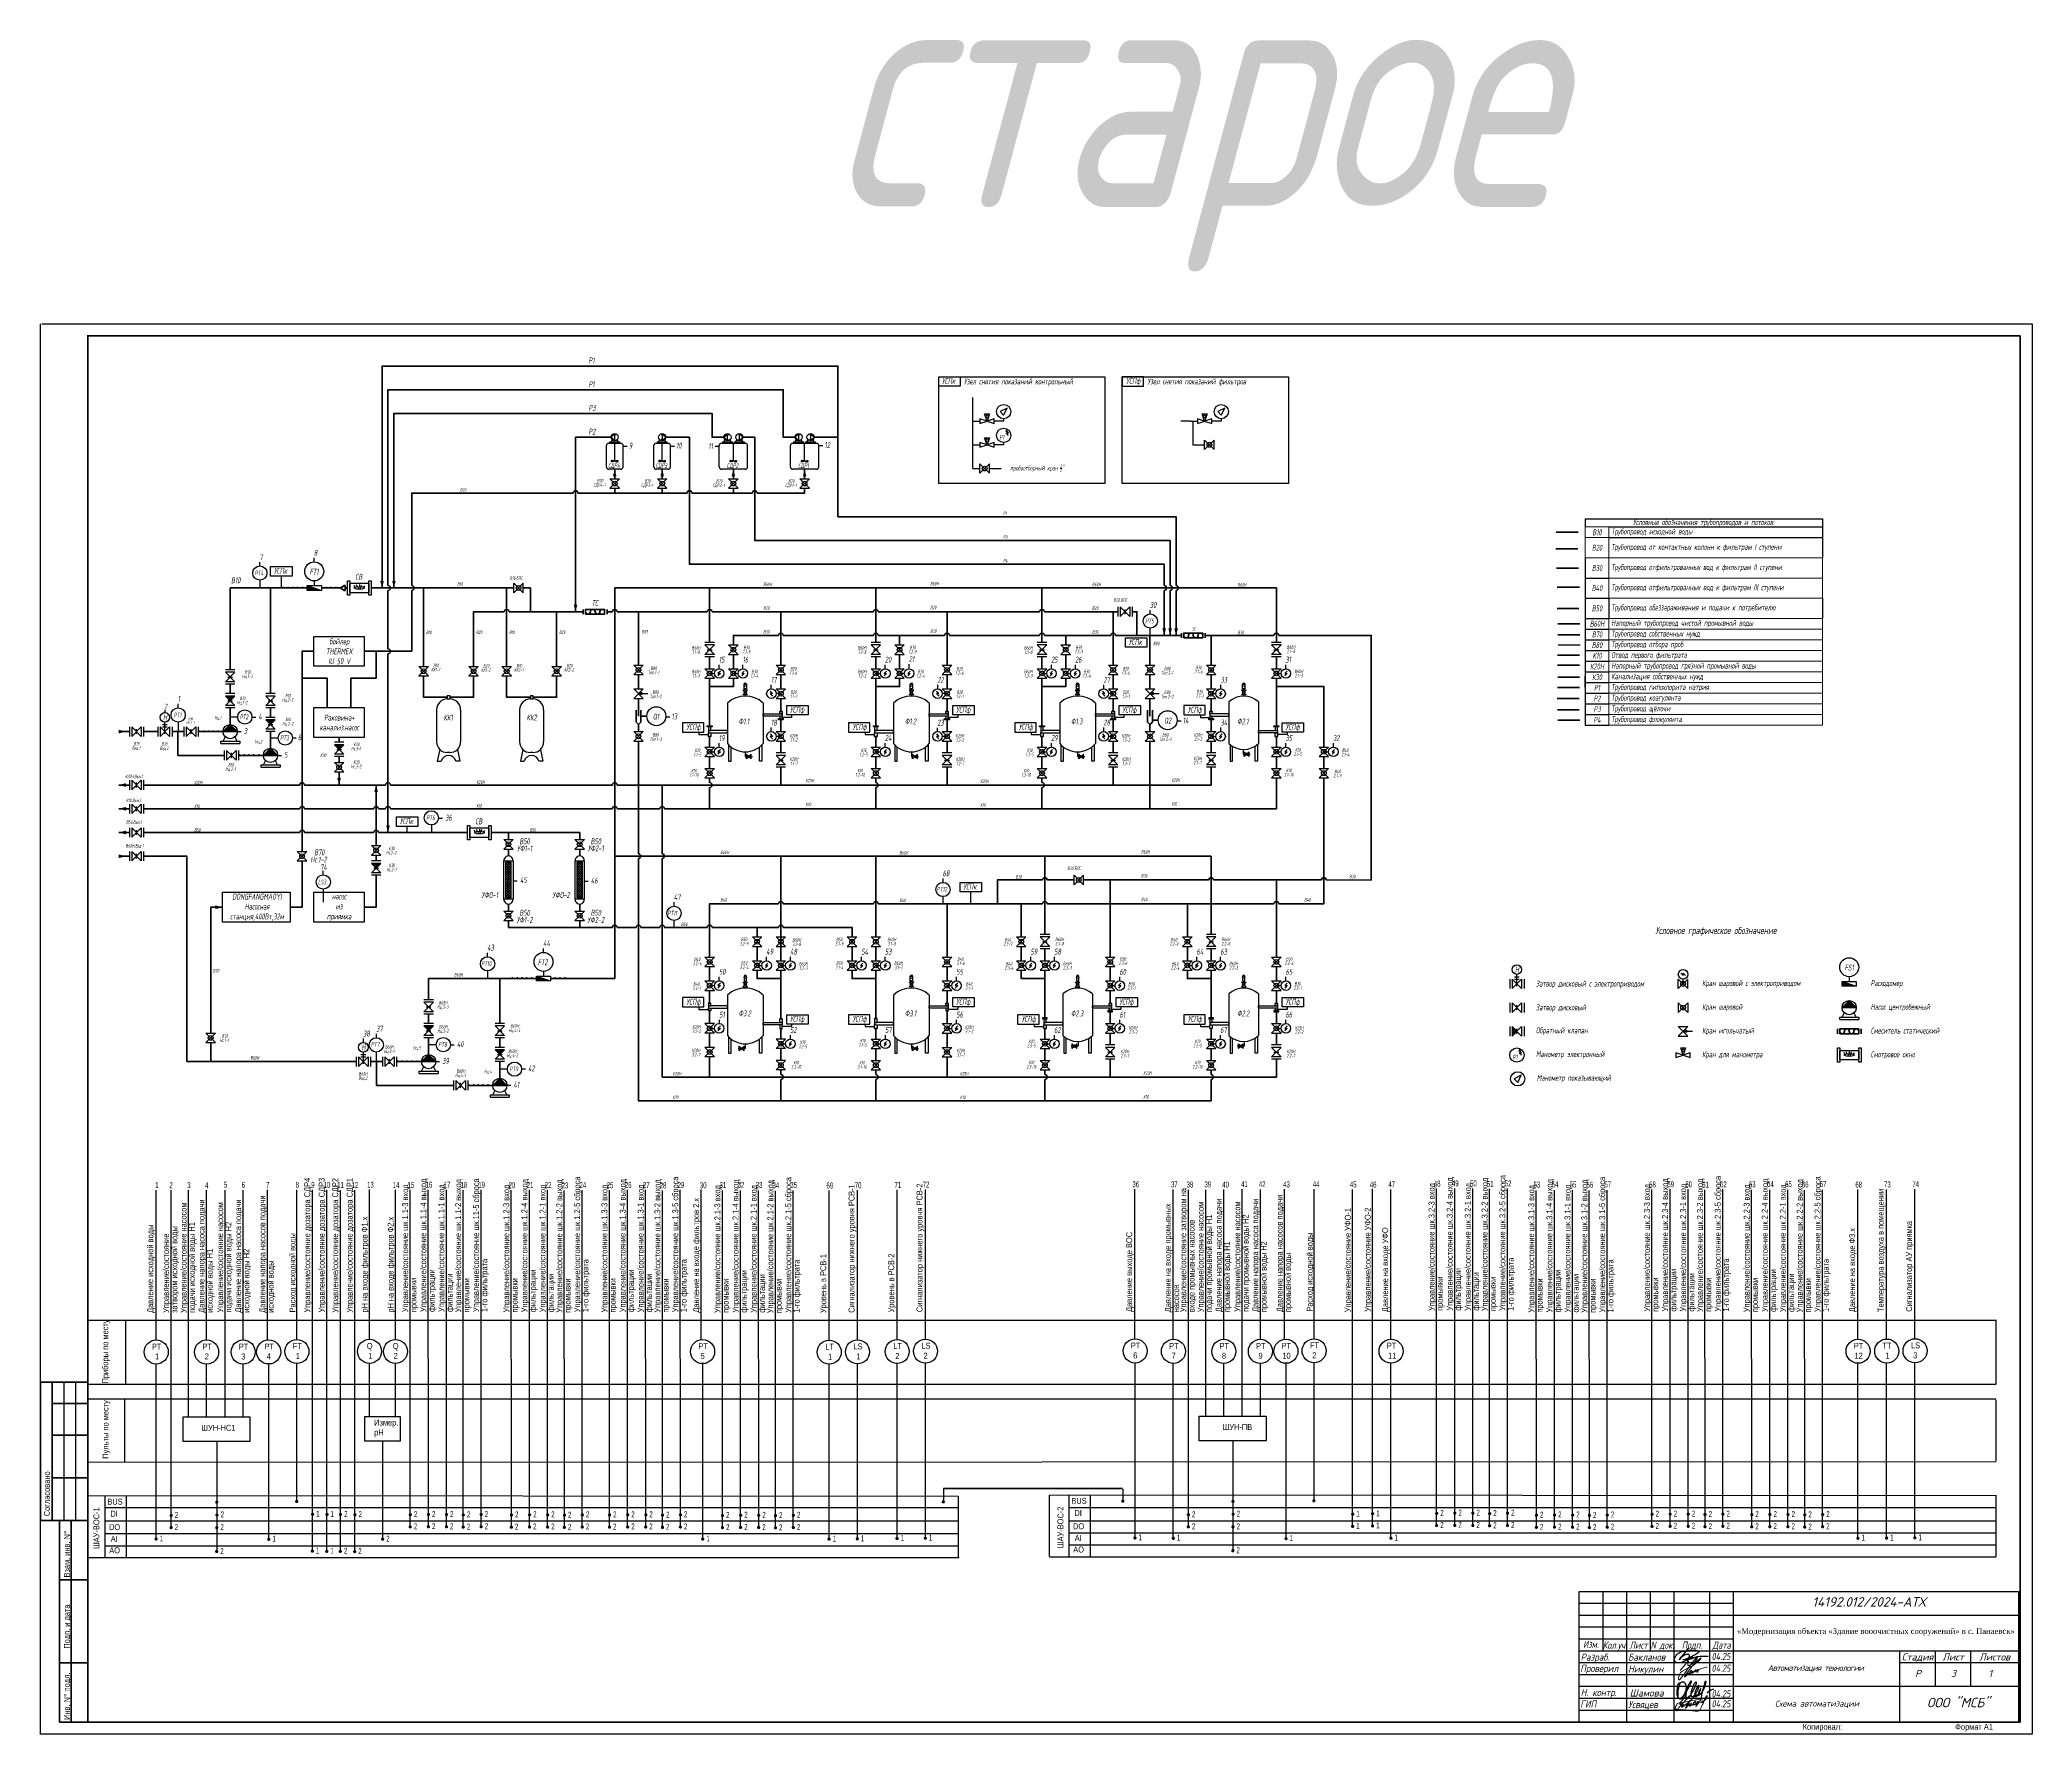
# Model space of a CAD drawing. Header units: millimetres. Extents: x 1510 to 10524, y 7125 to 13164.
# Drawn here: x 1510 to 2349, y 10612 to 11326 of the extents above; entities that cross this region are included whole.
import ezdxf
from ezdxf.enums import TextEntityAlignment as Align

# ---------------------------------------------------------------- set-up
doc = ezdxf.new("R2010")
doc.units = ezdxf.units.MM
doc.header["$LTSCALE"] = 4
doc.linetypes.add('DASHED2', pattern=[9.525, 6.35, -3.175])
doc.linetypes.add('SolidLine', pattern=[0])
for name, color, linetype in [('1', 7, 'Continuous'), ('2', 7, 'Continuous'), ('SYMS', 7, 'Continuous'), ('В80', 1, 'Continuous'), ('Надписи', 7, 'Continuous'), ('Текст', 2, 'Continuous'), ('Трубопровод К10', 20, 'Continuous')]:
    doc.layers.add(name, color=color, linetype=linetype)
for name, color, linetype, lineweight in [('25', 6, 'Continuous', 25), ('60', 7, 'Continuous', 60), ('SHTAMP', 7, 'SolidLine', 25), ('В10', 66, 'Continuous', 40), ('В30', 136, 'Continuous', 40), ('В40', 142, 'Continuous', 40), ('В50', 180, 'Continuous', 40), ('В60Н', 140, 'Continuous', 40), ('В70', 120, 'Continuous', 40), ('К20Н', 33, 'Continuous', 40), ('К30', 54, 'Continuous', 40), ('Логотип', 7, 'Continuous', 20), ('Р1', 90, 'Continuous', 40), ('Р2', 220, 'Continuous', 40), ('Р3', 212, 'Continuous', 40), ('Р4', 50, 'Continuous', 40)]:
    doc.layers.add(name, color=color, linetype=linetype, lineweight=lineweight)
doc.layers.add('В20', color=7, linetype='Continuous', lineweight=40, true_color=0x0a7800)
doc.layers.add('К10', color=7, linetype='Continuous', lineweight=40, true_color=0xffbe00)
doc.styles.add('Eskd знаки', font='eskd.shx', dxfattribs={"width": 0.8, "oblique": 10})
doc.styles.add('GOST 2.304', font='ARIALN.TTF', dxfattribs={"height": 3.5})
doc.styles.add('ISOCPEUR', font='isocpeui.ttf')

# ---------------------------------------------------------------- blocks, each defined once
blk = doc.blocks.new('*T504')
at = {"color": 0, "linetype": 'ByBlock', "lineweight": -2, "transparency": 16777216}
for p, q in [((0, 0), (100, 0)), ((0, 0), (0, -3.36)), ((100, 0), (100, -16.36)), ((10, -3.36), (100, -3.36)), ((10, -7.86), (100, -7.86)), ((0, -16.36), (0, -86.86)), ((0, -24.86), (10, -24.86)), ((0, -33.36), (10, -33.36)), ((10, -33.36), (10, -41.86)), ((100, -33.36), (100, -41.86)), ((0, -41.86), (10, -41.86)), ((0, -46.36), (10, -46.36)), ((0, -50.86), (10, -50.86)), ((0, -55.36), (10, -55.36)), ((0, -59.86), (10, -59.86)), ((0, -64.36), (10, -64.36)), ((0, -68.86), (10, -68.86)), ((0, -73.36), (10, -73.36)), ((0, -77.86), (10, -77.86)), ((0, -82.36), (10, -82.36)), ((0, -86.86), (10, -86.86))]:
    blk.add_line(p, q, dxfattribs=at)
at = {"color": 7, "linetype": 'ByBlock', "lineweight": 15, "transparency": 16777216}
for p, q in [((0, -3.36), (10, -3.36)), ((0, -3.36), (0, -16.36)), ((0, -7.86), (10, -7.86)), ((10, -3.36), (10, -33.36)), ((0, -16.36), (100, -16.36)), ((100, -16.36), (100, -33.36)), ((10, -24.86), (100, -24.86)), ((10, -33.36), (100, -33.36)), ((10, -41.86), (100, -41.86)), ((10, -41.86), (10, -86.86)), ((100, -41.86), (100, -86.86)), ((10, -46.36), (100, -46.36)), ((10, -50.86), (100, -50.86)), ((10, -55.36), (100, -55.36)), ((10, -59.86), (100, -59.86)), ((10, -64.36), (100, -64.36)), ((10, -68.86), (100, -68.86)), ((10, -73.36), (100, -73.36)), ((10, -77.86), (100, -77.86)), ((10, -82.36), (100, -82.36)), ((10, -86.86), (100, -86.86))]:
    blk.add_line(p, q, dxfattribs=at)
at = {"color": 0, "transparency": 16777216, "char_height": 2.5, "style": 'Eskd знаки'}
for s, insert, width, attachment_point in [('В10', (5, -5.61), 9.1, 5), ('Трубопровод исходной воды', (11, -5.61), 88, 4), ('Условные обозначения трубопроводов и потоков:', (50, -1.68), 99.978, 5), ('В20', (5, -12.11), 9.1, 5), ('Трубопровод от контактных колонн к фильтрам I ступени', (11, -12.11), 88, 4), ('В30', (5, -20.61), 9.7, 5), ('Трубопровод отфильтрованных вод к фильтрам II ступени', (11, -20.61), 88, 4), ('В40', (5, -29.11), 9.7, 5), ('Трубопровод отфильтрованных вод к фильтрам III ступени', (11, -29.11), 88, 4), ('В50', (5, -37.61), 9.7, 5), ('Трубопровод обеззараживания и подачи к потребителю', (11, -37.61), 88, 4), ('В60Н', (5, -44.11), 9.7, 5), ('В70', (5, -48.61), 9.7, 5), ('Напорный трубопровод чистой промывной воды', (11, -44.11), 88, 4), ('Трубопровод собственных нужд', (11, -48.61), 88, 4), ('В80', (5, -53.11), 9.7, 5), ('К10', (5, -57.61), 9.7, 5), ('Отвод первого фильтрата', (11, -57.61), 88, 4), ('Трубопровод отбора проб', (11, -53.11), 88, 4), ('К20Н', (5, -62.11), 9.7, 5), ('К30', (5, -66.61), 9.7, 5), ('Напорный трубопровод грязной промывной воды', (11, -62.11), 88, 4), ('Канализация собственных нужд', (11, -66.61), 88, 4), ('Р2', (5, -75.61), 9.7, 5), ('Р1', (5, -71.11), 9.7, 5), ('Трубопровод гипохлорита натрия', (11, -71.11), 88, 4), ('Трубопровод коагулянта', (11, -75.61), 88, 4), ('Р4', (5, -84.61), 9.7, 5), ('Р3', (5, -80.11), 9.7, 5), ('Трубопровод щёлочи', (11, -80.11), 88, 4), ('Трубопровод флокулянта', (11, -84.61), 88, 4)]:
    blk.add_mtext(s, dxfattribs=dict(at, insert=insert, width=width, attachment_point=attachment_point))
blk = doc.blocks.new('A$C67075CCA')
at = {"layer": 'Логотип', "color": 145, "lineweight": 15}
for points in [[(14.68, 5.88), (14.59, 5.72), (14.32, 5.54), (13.9, 5.39), (12.32, 5.25), (10.52, 5.01), (7.58, 4.53), (4.57, 3.92), (2.69, 3.51), (0.99, 3.21), (0.97, 3.2), (0.91, 3.09), (0.75, 2.64), (0.39, 2.01), (0.17, 1.5), (0, 1.08), (0.06, 0.83), (0.58, 0.87), (0.94, 0.82), (2.5, 0.66), (6.63, 0.27), (7.37, 0.17), (8.98, 0.01), (9.73, 0.04), (10.43, 0.44), (11, 1.49), (11.66, 2.81), (12.3, 4.37), (12.76, 5.66), (13.17, 6.18), (13.37, 6.43), (13.51, 6.47), (13.61, 6.44), (13.65, 6.35), (13.6, 6.17), (13.32, 5.44), (12.94, 4.91), (12.31, 4.31), (12.02, 4.04), (11.74, 3.86), (11.47, 3.65), (11.51, 3.77), (11.6, 3.93), (11.7, 4.03), (11.81, 4.16), (11.84, 4.27), (11.84, 4.31), (11.73, 4.27), (11.59, 4.09), (11.5, 3.97), (11.22, 3.77), (11.07, 3.64), (10.85, 3.5), (10.75, 3.43)], [(0.98, 0.05), (0.95, 0.22), (1.03, 0.5), (1.34, 1.02), (2.08, 1.97), (2.48, 2.42), (3.02, 3.02), (3.29, 3.36), (3.48, 3.5)], [(4.88, 7.15), (4.1, 5.86), (2.99, 4.52), (2.4, 3.68), (2.24, 3.43), (2.06, 3.04), (2.09, 2.83), (2.4, 2.91), (3.21, 3.31), (4.29, 4.43), (5.38, 5.75), (5.81, 6.13), (6.33, 6.54), (6.55, 6.54), (5.84, 5.79), (5.18, 5.15), (4.56, 4.72)], [(3.85, 2.96), (3.53, 2.68), (3.08, 2.24), (2.83, 1.9), (2.75, 1.71), (2.79, 1.65), (2.95, 1.64), (3.35, 1.85), (4.3, 2.56), (5.36, 3.53), (7.27, 5.24), (8.03, 6.02), (8.99, 6.81), (9.2, 6.98), (9.24, 7.01), (9.25, 6.99), (9.21, 6.9), (8.53, 6.44), (7.95, 5.92), (7.42, 5.36), (7.06, 5), (6.35, 4.19), (5.74, 3.39), (5.13, 2.67), (4.85, 2.31), (4.82, 2.18), (5.11, 2.48), (5.52, 3.04), (5.85, 3.26), (6, 3.24), (6, 3.11), (5.91, 2.85), (5.34, 2.13), (5.01, 1.71), (4.71, 1.42), (4.56, 1.3), (4.41, 1.33), (4.46, 1.45), (4.98, 2.24), (5.36, 2.86), (5.72, 3.19), (5.88, 3.25), (6.02, 3.24), (6.01, 3.12), (5.9, 2.8), (5.69, 2.53), (6.01, 2.74), (6.37, 2.96), (6.66, 3.1), (6.9, 3.35), (7.01, 3.43), (6.51, 2.86), (6.32, 2.66), (6.17, 2.44), (6.09, 2.28), (6.13, 2.11), (6.38, 2.15), (6.94, 2.57), (7.7, 3.08), (8.14, 3.43), (8.54, 3.78), (8.69, 3.97), (8.74, 4.1), (8.74, 4.22), (8.66, 4.24), (8.5, 4.12), (8.16, 3.8), (7.63, 3.18), (7.39, 2.73), (7.35, 2.5), (7.41, 2.44), (7.86, 2.6), (8.91, 3.21), (9.49, 3.64), (9.77, 3.84), (9.86, 4.07), (9.83, 4.12), (9.5, 3.85), (9.17, 3.56), (8.65, 3.08), (8.43, 2.78), (8.45, 2.66), (8.58, 2.67), (8.85, 2.79), (9.04, 2.91), (9.31, 3.07), (10.08, 3.6), (10.49, 4.02), (10.78, 4.43), (10.95, 4.69), (10.77, 4.55), (10.55, 4.25), (9.5, 2.9), (8.83, 1.86)]]:
    blk.add_spline(points, degree=3, dxfattribs=at)
blk = doc.blocks.new('Подпись Шамова')
for points in [[(107, 385), (99, 387), (86, 381), (75, 364), (65, 338), (55, 284), (48, 215), (46, 134), (49, 94), (69, 32), (78, 25), (108, 14), (122, 16), (163, 38), (191, 65), (217, 102), (244, 149), (265, 206), (271, 234), (274, 270), (273, 296), (270, 326), (260, 362), (248, 381), (236, 397), (222, 405), (205, 412), (179, 412), (156, 407), (137, 399), (123, 385), (114, 371), (98, 331), (91, 301), (81, 261), (76, 231), (70, 193), (67, 137), (69, 83), (70, 67), (89, 27), (94, 19), (110, 10), (127, 5), (150, 12), (175, 30), (198, 55), (219, 84), (236, 110), (268, 163), (302, 226), (344, 304), (377, 367), (394, 404), (398, 416), (399, 425), (396, 432), (389, 435), (378, 433), (369, 421), (358, 404), (338, 370), (320, 333), (309, 305), (297, 272), (287, 240), (278, 206), (271, 180), (261, 145), (259, 113), (259, 82), (262, 59), (275, 38), (288, 31), (305, 31), (332, 50), (373, 98), (405, 145), (463, 257), (505, 345), (517, 386), (518, 400), (512, 408), (502, 408), (488, 402), (470, 383), (441, 337), (420, 290), (400, 227), (385, 162), (382, 113), (385, 91), (391, 76), (403, 65), (417, 60), (437, 65), (458, 84), (474, 100), (541, 197), (560, 241), (575, 291), (580, 316), (578, 325), (572, 328), (565, 327), (557, 322), (552, 313), (528, 278), (507, 242), (494, 202), (480, 149), (477, 118), (483, 84), (489, 70), (500, 65), (519, 68), (532, 83), (559, 113), (582, 150), (598, 184), (610, 219), (619, 246), (621, 253), (621, 257), (618, 258), (616, 256), (613, 251), (579, 193), (564, 154), (559, 123), (556, 100), (561, 94), (568, 93), (573, 95), (580, 98), (596, 116), (608, 140), (610, 143), (610, 138), (611, 130), (620, 131), (631, 140), (633, 149), (689, 232), (730, 320), (742, 387), (749, 421), (743, 428), (736, 429), (726, 426), (716, 410), (699, 343), (680, 266), (659, 194), (643, 127), (622, 22), (609, -30)], [(777, 150), (800, 186), (853, 220), (894, 238), (935, 243)]]:
    blk.add_open_spline(points, degree=3)
blk = doc.blocks.new('A$C29F847F9')
at = {"color": 152, "ltscale": 1.2, "true_color": 0x2776bb}
for points in [[(72.37, 39.99), (68.43, 34.92), (69.46, 36.25), (70.34, 36.77), (71.05, 37.19, -0.161841), (72.21, 37.44, -0.186099), (72.48, 37.3, -0.075514), (72.68, 36.98, -0.216259), (72.68, 36.26, -0.120334), (71.72, 35.04, -0.109582), (69.08, 33.77, -0.149262), (67.29, 33.89, -0.221189), (66.44, 34.77, -0.16991), (66.44, 35.31, -0.086161), (67.49, 37.2, -0.173054), (69.54, 38.45, -0.059791), (73.56, 39.07, -0.04244), (76.04, 38.93, -0.162135), (76.72, 38.52, -0.37027), (76.72, 38.26, -0.102303), (75.24, 37.11, -0.004186), (71.29, 35.23, -0.088346), (70.48, 35.01, -0.042303), (70.22, 35.01, -0.246683), (70.04, 35.13, -0.460105)], [(72.59, 36.07, 0.022452), (72.32, 35.71, 0.097345), (71.81, 35.01, 0.63499), (71.97, 34.88, -1.190143)], [(71.97, 34.88), (72.21, 34.98, 0.188512), (73.19, 35.92, 0.453926), (73.14, 36.03, 0.310824), (73.04, 36, -0.174295), (72.95, 35.95, 0.334422), (72.41, 35.32, 0.590758), (72.56, 35.23, 0.045009), (73.65, 35.7, 0.07665), (74.17, 35.97, 0.482644), (74.21, 36.09, 0.366251), (74.05, 36.04, 0.060409), (73.69, 35.56, 0.357599), (73.7, 35.41, 0.358337), (73.82, 35.4, -0.011147), (74.32, 35.73, -0.051922), (75.05, 36.13, -0.478557), (75.22, 35.99, -0.265314), (75.14, 35.79, 0.591196), (75.16, 35.65, 0.280952), (75.4, 35.76, -0.013193), (75.69, 36.03, -0.432577), (75.85, 35.95, -1.613204)], [(72.85, 36.14), (72.59, 36.07, 2.56207)], [(75.85, 35.95), (75.82, 36.07, -0.010959), (75.79, 36.2, -0.234724), (75.82, 36.33, -0.184073), (76.01, 36.42, -0.003337), (76.21, 36.44, -0.058082), (80.63, 36.46, 0.074997)]]:
    blk.add_lwpolyline(points, format="xyb", dxfattribs=at)
blk = doc.blocks.new('A$C79DB0C6F')
at = {"color": 152, "lineweight": 20, "true_color": 0x2956c7}
for points in [[(613, 746, -0.73312), (607, 741), (578, 719), (540, 673), (510, 639), (452, 562), (361, 439), (272, 310), (180, 180), (132, 119), (97, 71), (35, 2, -0.100988), (31, 1, -0.161834), (23, 1, -0.001469), (16, 3, -0.175359), (8, 9, -0.045194), (3, 19, -0.086422), (1, 31), (0, 75), (4, 97), (17, 132), (39, 191), (66, 238, -0.087354), (124, 286), (297, 376), (390, 422), (472, 467), (542, 515), (629, 585), (700, 662), (721, 689, 0.098126), (728, 705, 0.455827), (726, 708, 0.15115), (723, 707, 0.051196), (709, 698), (634, 638), (578, 590), (485, 496), (397, 395), (262, 219), (199, 130), (191, 107, 0.114927), (191, 102, 0.234495), (193, 99, 0.374813), (198, 100), (243, 133), (305, 192), (351, 233), (381, 260), (407, 288), (415, 299, 0.118842), (418, 307, 0.254739), (417, 310, 0.245642), (414, 310, 0.022403), (406, 305), (401, 300), (384, 285), (371, 271), (333, 222), (322, 200), (319, 187, 0.212582), (320, 178, 0.263419), (328, 175, 0.109136), (338, 178, -0.005821), (353, 187), (382, 210), (423, 243), (451, 265), (472, 282), (472, 282), (473, 283, 0.390176), (473, 285, 0.271409), (470, 286, 0.034608), (467, 285, 0.081315), (453, 276, 0.016447), (419, 244, 0.122885), (409, 227, 0.174246), (409, 222, 0.181996), (414, 216, 0.324797), (441, 221), (510, 263), (549, 296), (566, 313, 0.257376), (567, 320, 0.432429), (561, 323, 0.070085), (552, 319, 0.079528), (546, 313, 0.004304), (533, 298, -0.01347), (516, 277, 0.221294), (513, 266, 0.154784), (515, 262, 0.251335), (518, 261, 0.054773), (526, 263, 0.035588), (554, 277, -0.002299), (606, 309, 0.060578), (637, 333), (628, 324), (624, 300), (622, 262, -0.152366), (616, 250, -0.170899), (608, 245, -0.141236), (599, 245, -0.175613), (587, 254, -0.291557), (598, 278, 0.049563), (614, 289, -0.05737), (648, 319, -0.045914), (729, 368, -0.02907), (899, 411, -0.09752), (930, 409, -2.988942)], [(56, 303), (180, 453), (301, 609, -0.646336), (318, 605, -0.134175), (315, 574), (301, 515, 0.147399), (303, 488, 0.115209), (314, 470, 0.261253), (330, 466, 0.00194), (381, 479), (453, 526), (512, 572), (534, 596), (604, 693), (620, 736, 0.517761), (613, 746, -0.712166)]]:
    blk.add_lwpolyline(points, format="xyb", dxfattribs=at)

msp = doc.modelspace()

# ---------------------------------------------------------------- hatches: boundary and pattern name
h = msp.add_hatch(color=256)
h.dxf.hatch_style = 1
h.paths.add_polyline_path([(1592.1, 11049.22), (1588.1, 11049.22), (1590.1, 11047.22)])
h = msp.add_hatch(color=256)
h.dxf.hatch_style = 1
h.paths.add_polyline_path([(1609.1, 11039.22), (1605.1, 11039.22), (1607.1, 11037.22)])
h = msp.add_hatch(color=256)
h.dxf.hatch_style = 1
h.paths.add_polyline_path([(1593.09, 11034.22), (1590.1, 11037.22), (1587.11, 11034.22)])
h = msp.add_hatch(color=256)
h.dxf.hatch_style = 1
h.paths.add_polyline_path([(1610.09, 11024.22), (1607.1, 11027.22), (1604.11, 11024.22)])
h = msp.add_hatch(color=256)
h.dxf.hatch_style = 1
h.paths.add_polyline_path([(1637.98, 11028.72), (1633.98, 11028.72), (1635.98, 11026.72)])
h = msp.add_hatch(color=256)
h.dxf.hatch_style = 1
h.paths.add_polyline_path([(1653.58, 10978.72), (1649.58, 10978.72), (1651.58, 10976.72)])
h = msp.add_hatch(color=256)
h.dxf.hatch_style = 1
h.paths.add_polyline_path([(2275.17, 10917.97), (2272.18, 10920.97), (2269.19, 10917.97)])
h = msp.add_hatch(color=256)
h.dxf.hatch_style = 1
h.paths.add_polyline_path([(1675.7, 10910.22), (1671.7, 10910.22), (1673.7, 10908.22)])
h = msp.add_hatch(color=256)
h.dxf.hatch_style = 1
h.paths.add_polyline_path([(2130.18, 10909.97), (2130.18, 10905.97), (2132.18, 10907.97)])
h = msp.add_hatch(color=256)
h.dxf.hatch_style = 1
h.paths.add_polyline_path([(1676.69, 10895.22), (1673.7, 10898.22), (1670.7, 10895.22)])
h = msp.add_hatch(color=256)
h.dxf.hatch_style = 1
h.paths.add_polyline_path([(1705.7, 10900.22), (1701.7, 10900.22), (1703.7, 10898.22)])
h = msp.add_hatch(color=256)
h.dxf.hatch_style = 1
h.paths.add_polyline_path([(1706.69, 10885.22), (1703.7, 10888.22), (1700.7, 10885.22)])
at = {"layer": '1'}
h = msp.add_hatch(dxfattribs=at)
h.set_pattern_fill('ANSI37', color=256, scale=0.225, angle=-90, style=0)
h.set_pattern_definition([(315, (1267.2129, 11177.2202), (0.5051394, 0.5051394), []), (45, (1267.2129, 11177.2202), (-0.5051394, 0.5051394), [])])
h.paths.add_polyline_path([(1706.28, 10964.16), (1708.4, 10964.16), (1708.4, 10979.27), (1706.28, 10979.27)])
h = msp.add_hatch(dxfattribs=at)
h.set_pattern_fill('ANSI37', color=256, scale=0.225, angle=-90, style=0)
h.set_pattern_definition([(315, (1297.2129, 11177.2202), (0.5051394, 0.5051394), []), (45, (1297.2129, 11177.2202), (-0.5051394, 0.5051394), [])])
h.paths.add_polyline_path([(1736.28, 10964.16), (1738.4, 10964.16), (1738.4, 10979.27), (1736.28, 10979.27)])
at = {"layer": '2', "ltscale": 0.5}
for points in [[(1622.51, 11095.72), (1622.51, 11093.72), (1628.51, 11093.72)], [(1719.1, 10931.22), (1719.1, 10929.22), (1725.1, 10929.22)], [(2269.18, 10928.97), (2269.18, 10926.97), (2275.18, 10926.97)]]:
    msp.add_hatch(color=256, dxfattribs=at).paths.add_polyline_path(points)

# ---------------------------------------------------------------- linework, layer by layer
at = {"color": 7, "ltscale": 100}
for p, q in [((1510.14, 10611.92), (1510.14, 11205.92)), ((1510.78, 11205.94), (2349.26, 11205.94)), ((2349.26, 11205.94), (2349.26, 10611.94)), ((2349.26, 10611.94), (1509.91, 10611.94))]:
    msp.add_line(p, q, dxfattribs=at)
for p, q in [((1902.95, 11165.02), (1902.95, 11175.02)), ((1902.95, 11165.02), (1905.95, 11165.02)), ((1902.95, 11145.02), (1902.95, 11165.02)), ((1905.95, 11166.02), (1905.95, 11164.02)), ((1908.95, 11165.02), (1905.95, 11166.02)), ((1905.95, 11164.02), (1908.95, 11165.02)), ((1908.95, 11165.02), (1907.95, 11168.02)), ((1907.95, 11168.02), (1909.95, 11168.02)), ((1909.95, 11168.02), (1908.95, 11165.02)), ((1911.95, 11166.02), (1908.95, 11165.02)), ((1908.95, 11165.02), (1911.95, 11164.02)), ((1911.95, 11164.02), (1911.95, 11166.02)), ((1915.95, 11165.02), (1911.95, 11165.02)), ((1917.45, 11170.52), (1914.45, 11169.02)), ((1914.45, 11169.02), (1915.95, 11167.52)), ((1915.95, 11167.52), (1917.45, 11170.52)), ((1915.95, 11167.52), (1917.45, 11170.52)), ((1915.95, 11166.02), (1915.95, 11165.02)), ((1994.64, 11165.02), (1990.64, 11165.02)), ((1994.64, 11165.02), (1997.64, 11165.02)), ((1995.64, 11165.02), (1995.64, 11155.02)), ((1997.64, 11166.02), (1997.64, 11164.02)), ((2000.64, 11165.02), (1997.64, 11166.02)), ((1997.64, 11164.02), (2000.64, 11165.02)), ((2000.64, 11165.02), (1999.64, 11168.02)), ((1999.64, 11168.02), (2001.64, 11168.02)), ((2001.64, 11168.02), (2000.64, 11165.02)), ((2003.64, 11166.02), (2000.64, 11165.02)), ((2000.64, 11165.02), (2003.64, 11164.02)), ((2003.64, 11164.02), (2003.64, 11166.02)), ((2007.64, 11165.02), (2003.64, 11165.02)), ((2009.14, 11170.52), (2006.14, 11169.02)), ((2006.14, 11169.02), (2007.64, 11167.52)), ((2007.64, 11167.52), (2009.14, 11170.52)), ((2007.64, 11167.52), (2009.14, 11170.52)), ((2007.64, 11166.02), (2007.64, 11165.02)), ((1749.6, 11155.72), (1754.6, 11155.72)), ((1750.1, 11155.72), (1750.1, 11156.22)), ((1750.1, 11156.22), (1754.1, 11156.22)), ((1750.6, 11156.22), (1751.1, 11157.22)), ((1752.1, 11148.22), (1752.1, 11155.72)), ((1753.6, 11156.22), (1753.1, 11157.22)), ((1754.1, 11156.22), (1754.1, 11155.72)), ((1769.6, 11155.72), (1774.6, 11155.72)), ((1770.1, 11155.72), (1770.1, 11156.22)), ((1770.1, 11156.22), (1774.1, 11156.22)), ((1770.6, 11156.22), (1771.1, 11157.22)), ((1772.1, 11148.22), (1772.1, 11155.72)), ((1773.6, 11156.22), (1773.1, 11157.22)), ((1774.1, 11156.22), (1774.1, 11155.72)), ((1797.1, 11155.72), (1807.1, 11155.72)), ((1797.6, 11155.72), (1797.6, 11156.22)), ((1797.6, 11156.22), (1801.6, 11156.22)), ((1798.1, 11156.22), (1798.6, 11157.22)), ((1801.1, 11156.22), (1800.6, 11157.22)), ((1801.6, 11156.22), (1801.6, 11155.72)), ((1802.1, 11148.22), (1802.1, 11155.72)), ((1802.6, 11155.72), (1802.6, 11156.22)), ((1802.6, 11156.22), (1806.6, 11156.22)), ((1803.1, 11156.22), (1803.6, 11157.22)), ((1806.1, 11156.22), (1805.6, 11157.22)), ((1806.6, 11156.22), (1806.6, 11155.72)), ((1827.1, 11155.72), (1837.1, 11155.72)), ((1827.6, 11155.72), (1827.6, 11156.22)), ((1827.6, 11156.22), (1831.6, 11156.22)), ((1828.1, 11156.22), (1828.6, 11157.22)), ((1831.1, 11156.22), (1830.6, 11157.22)), ((1831.6, 11156.22), (1831.6, 11155.72)), ((1832.1, 11148.22), (1832.1, 11155.72)), ((1832.6, 11155.72), (1832.6, 11156.22)), ((1832.6, 11156.22), (1836.6, 11156.22)), ((1833.1, 11156.22), (1833.6, 11157.22)), ((1836.1, 11156.22), (1835.6, 11157.22)), ((1836.6, 11156.22), (1836.6, 11155.72)), ((1902.95, 11155.02), (1905.95, 11155.02)), ((1905.95, 11156.02), (1905.95, 11154.02)), ((1908.95, 11155.02), (1905.95, 11156.02)), ((1905.95, 11154.02), (1908.95, 11155.02)), ((1908.95, 11155.02), (1907.95, 11158.02)), ((1907.95, 11158.02), (1909.95, 11158.02)), ((1909.95, 11158.02), (1908.95, 11155.02)), ((1911.95, 11156.02), (1908.95, 11155.02)), ((1908.95, 11155.02), (1911.95, 11154.02)), ((1911.95, 11154.02), (1911.95, 11156.02)), ((1915.95, 11155.02), (1911.95, 11155.02)), ((1915.95, 11156.02), (1915.95, 11155.02)), ((1917.95, 11160.02), (1916.95, 11161.02)), ((1917.95, 11159.02), (1916.95, 11160.02)), ((1916.95, 11160.02), (1917.95, 11160.02)), ((1995.64, 11155.02), (2000.64, 11155.02)), ((2000.64, 11153.02), (2000.64, 11157.02)), ((2004.64, 11157.02), (2000.64, 11153.02)), ((2004.64, 11153.02), (2000.64, 11157.02)), ((2004.64, 11153.02), (2004.64, 11157.02)), ((1748.6, 11145.72), (1748.6, 11154.72)), ((1755.6, 11145.72), (1755.6, 11154.72)), ((1768.6, 11145.72), (1768.6, 11154.72)), ((1775.6, 11145.72), (1775.6, 11154.72)), ((1796.1, 11145.72), (1796.1, 11154.72)), ((1808.1, 11145.72), (1808.1, 11154.72)), ((1826.1, 11145.72), (1826.1, 11154.72)), ((1838.1, 11145.72), (1838.1, 11154.72)), ((1905.95, 11143.02), (1905.95, 11147.02)), ((1905.95, 11147.02), (1909.95, 11143.02)), ((1905.95, 11143.02), (1909.95, 11147.02)), ((1909.95, 11143.02), (1909.95, 11147.02)), ((1754.6, 11144.72), (1749.6, 11144.72)), ((1750.1, 11140.72), (1754.1, 11140.72)), ((1754.1, 11140.72), (1750.1, 11136.72)), ((1750.1, 11140.72), (1754.1, 11136.72)), ((1774.6, 11144.72), (1769.6, 11144.72)), ((1770.1, 11140.72), (1774.1, 11140.72)), ((1774.1, 11140.72), (1770.1, 11136.72)), ((1770.1, 11140.72), (1774.1, 11136.72)), ((1807.1, 11144.72), (1797.1, 11144.72)), ((1800.1, 11140.72), (1804.1, 11140.72)), ((1804.1, 11140.72), (1800.1, 11136.72)), ((1800.1, 11140.72), (1804.1, 11136.72)), ((1837.1, 11144.72), (1827.1, 11144.72)), ((1830.1, 11140.72), (1834.1, 11140.72)), ((1834.1, 11140.72), (1830.1, 11136.72)), ((1830.1, 11140.72), (1834.1, 11136.72)), ((1902.95, 11145.02), (1905.95, 11145.02)), ((1909.95, 11145.02), (1914.95, 11145.02)), ((1750.1, 11136.72), (1754.1, 11136.72)), ((1770.1, 11136.72), (1774.1, 11136.72)), ((1800.1, 11136.72), (1804.1, 11136.72)), ((1830.1, 11136.72), (1834.1, 11136.72)), ((1709.58, 11092.72), (1709.58, 11096.72)), ((1709.58, 11096.72), (1713.58, 11092.72)), ((1709.58, 11092.72), (1713.58, 11096.72)), ((1713.58, 11092.72), (1713.58, 11096.72)), ((1612.51, 11094.72), (1612.51, 11095.22)), ((1614.51, 11094.72), (1614.51, 11095.22)), ((1616.51, 11094.72), (1616.51, 11095.22)), ((1618.51, 11094.72), (1618.51, 11095.22)), ((1620.51, 11095.22), (1620.51, 11094.72)), ((1630.51, 11094.72), (1630.51, 11095.22)), ((1632.51, 11094.72), (1632.51, 11095.22)), ((1634.51, 11095.22), (1634.51, 11094.72)), ((1964.1, 11086.72), (1964.1, 11082.72)), ((1965.1, 11086.72), (1965.1, 11082.72)), ((1965.1, 11082.72), (1969.1, 11086.72)), ((1965.1, 11086.72), (1969.1, 11082.72)), ((1967.1, 11083.72), (1967.1, 11085.72)), ((1969.1, 11086.72), (1969.1, 11082.72)), ((1970.1, 11086.72), (1970.1, 11082.72)), ((1794.1, 11071.72), (1790.1, 11071.72)), ((1864.1, 11071.72), (1860.1, 11071.72)), ((1934.1, 11071.72), (1930.1, 11071.72)), ((2032.85, 11071.72), (2028.85, 11071.72)), ((1794.1, 11070.72), (1790.1, 11070.72)), ((1790.1, 11070.72), (1794.1, 11066.72)), ((1794.1, 11070.72), (1790.1, 11066.72)), ((1794.1, 11066.72), (1790.1, 11066.72)), ((1794.1, 11065.72), (1790.1, 11065.72)), ((1791.1, 11068.72), (1793.1, 11068.72)), ((1800.1, 11070.72), (1804.1, 11070.72)), ((1804.1, 11070.72), (1800.1, 11066.72)), ((1800.1, 11070.72), (1804.1, 11066.72)), ((1800.1, 11066.72), (1804.1, 11066.72)), ((1864.1, 11070.72), (1860.1, 11070.72)), ((1860.1, 11070.72), (1864.1, 11066.72)), ((1864.1, 11070.72), (1860.1, 11066.72)), ((1864.1, 11066.72), (1860.1, 11066.72)), ((1864.1, 11065.72), (1860.1, 11065.72)), ((1861.1, 11068.72), (1863.1, 11068.72)), ((1870.1, 11070.72), (1874.1, 11070.72)), ((1874.1, 11070.72), (1870.1, 11066.72)), ((1870.1, 11070.72), (1874.1, 11066.72)), ((1870.1, 11066.72), (1874.1, 11066.72)), ((1934.1, 11070.72), (1930.1, 11070.72)), ((1930.1, 11070.72), (1934.1, 11066.72)), ((1934.1, 11070.72), (1930.1, 11066.72)), ((1934.1, 11066.72), (1930.1, 11066.72)), ((1934.1, 11065.72), (1930.1, 11065.72)), ((1931.1, 11068.72), (1933.1, 11068.72)), ((1940.1, 11070.72), (1944.1, 11070.72)), ((1944.1, 11070.72), (1940.1, 11066.72)), ((1940.1, 11070.72), (1944.1, 11066.72)), ((1940.1, 11066.72), (1944.1, 11066.72)), ((2032.85, 11070.72), (2028.85, 11070.72)), ((2028.85, 11070.72), (2032.85, 11066.72)), ((2032.85, 11070.72), (2028.85, 11066.72)), ((2032.85, 11066.72), (2028.85, 11066.72)), ((2032.85, 11065.72), (2028.85, 11065.72)), ((2029.85, 11068.72), (2031.85, 11068.72)), ((1592.1, 11060.22), (1588.1, 11060.22)), ((1592.1, 11059.22), (1588.1, 11059.22)), ((1588.1, 11059.22), (1592.1, 11055.22)), ((1592.1, 11059.22), (1588.1, 11055.22)), ((1592.1, 11055.22), (1588.1, 11055.22)), ((1592.1, 11054.22), (1588.1, 11054.22)), ((1589.1, 11057.22), (1591.1, 11057.22)), ((1669.58, 11061.67), (1673.58, 11061.67)), ((1673.58, 11061.67), (1669.58, 11057.67)), ((1669.58, 11061.67), (1673.58, 11057.67)), ((1669.58, 11057.67), (1673.58, 11057.67)), ((1690.62, 11061.67), (1694.62, 11061.67)), ((1694.62, 11061.67), (1690.62, 11057.67)), ((1690.62, 11061.67), (1694.62, 11057.67)), ((1690.62, 11057.67), (1694.62, 11057.67)), ((1704.58, 11061.67), (1708.58, 11061.67)), ((1708.58, 11061.67), (1704.58, 11057.67)), ((1704.58, 11061.67), (1708.58, 11057.67)), ((1704.58, 11057.67), (1708.58, 11057.67)), ((1725.62, 11061.67), (1729.62, 11061.67)), ((1729.62, 11061.67), (1725.62, 11057.67)), ((1725.62, 11061.67), (1729.62, 11057.67)), ((1725.62, 11057.67), (1729.62, 11057.67)), ((1760.1, 11062.22), (1764.1, 11062.22)), ((1764.1, 11062.22), (1760.1, 11058.22)), ((1760.1, 11062.22), (1764.1, 11058.22)), ((1760.1, 11058.22), (1764.1, 11058.22)), ((1790.1, 11060.72), (1794.1, 11060.72)), ((1794.1, 11060.72), (1790.1, 11056.72)), ((1790.1, 11060.72), (1794.1, 11056.72)), ((1790.1, 11056.72), (1794.1, 11056.72)), ((1792.1, 11058.72), (1794.1, 11058.72)), ((1800.1, 11060.72), (1804.1, 11060.72)), ((1804.1, 11060.72), (1800.1, 11056.72)), ((1800.1, 11060.72), (1804.1, 11056.72)), ((1800.1, 11056.72), (1804.1, 11056.72)), ((1802.1, 11058.72), (1804.1, 11058.72)), ((1806.6, 11054.22), (1807.1, 11054.72)), ((1807.1, 11054.72), (1807.6, 11054.22)), ((1820.1, 11062.22), (1824.1, 11062.22)), ((1824.1, 11062.22), (1820.1, 11058.22)), ((1820.1, 11062.22), (1824.1, 11058.22)), ((1820.1, 11058.22), (1824.1, 11058.22)), ((1860.1, 11060.72), (1864.1, 11060.72)), ((1864.1, 11060.72), (1860.1, 11056.72)), ((1860.1, 11060.72), (1864.1, 11056.72)), ((1860.1, 11056.72), (1864.1, 11056.72)), ((1862.1, 11058.72), (1864.1, 11058.72)), ((1870.1, 11060.72), (1874.1, 11060.72)), ((1874.1, 11060.72), (1870.1, 11056.72)), ((1870.1, 11060.72), (1874.1, 11056.72)), ((1870.1, 11056.72), (1874.1, 11056.72)), ((1872.1, 11058.72), (1874.1, 11058.72)), ((1876.6, 11054.22), (1877.1, 11054.72)), ((1877.1, 11054.72), (1877.6, 11054.22)), ((1890.1, 11062.22), (1894.1, 11062.22)), ((1894.1, 11062.22), (1890.1, 11058.22)), ((1890.1, 11062.22), (1894.1, 11058.22)), ((1890.1, 11058.22), (1894.1, 11058.22)), ((1930.1, 11060.72), (1934.1, 11060.72)), ((1934.1, 11060.72), (1930.1, 11056.72)), ((1930.1, 11060.72), (1934.1, 11056.72)), ((1930.1, 11056.72), (1934.1, 11056.72)), ((1932.1, 11058.72), (1934.1, 11058.72)), ((1940.1, 11060.72), (1944.1, 11060.72)), ((1944.1, 11060.72), (1940.1, 11056.72)), ((1940.1, 11060.72), (1944.1, 11056.72)), ((1940.1, 11056.72), (1944.1, 11056.72)), ((1942.1, 11058.72), (1944.1, 11058.72)), ((1946.6, 11054.22), (1947.1, 11054.72)), ((1947.1, 11054.72), (1947.6, 11054.22)), ((1960.1, 11062.22), (1964.1, 11062.22)), ((1964.1, 11062.22), (1960.1, 11058.22)), ((1960.1, 11062.22), (1964.1, 11058.22)), ((1960.1, 11058.22), (1964.1, 11058.22)), ((1975.6, 11062.22), (1979.6, 11062.22)), ((1979.6, 11062.22), (1975.6, 11058.22)), ((1975.6, 11062.22), (1979.6, 11058.22)), ((1975.6, 11058.22), (1979.6, 11058.22)), ((2001.35, 11062.22), (2005.35, 11062.22)), ((2005.35, 11062.22), (2001.35, 11058.22)), ((2001.35, 11062.22), (2005.35, 11058.22)), ((2001.35, 11058.22), (2005.35, 11058.22)), ((2016.6, 11054.22), (2017.1, 11054.72)), ((2017.1, 11054.72), (2017.6, 11054.22)), ((2028.85, 11060.72), (2032.85, 11060.72)), ((2032.85, 11060.72), (2028.85, 11056.72)), ((2028.85, 11060.72), (2032.85, 11056.72)), ((2028.85, 11056.72), (2032.85, 11056.72)), ((2030.85, 11058.72), (2032.85, 11058.72)), ((1592.1, 11050.22), (1588.1, 11050.22)), ((1592.1, 11049.22), (1588.1, 11049.22)), ((1588.1, 11049.22), (1592.1, 11045.22)), ((1592.1, 11049.22), (1588.1, 11045.22)), ((1589.1, 11047.22), (1591.1, 11047.22)), ((1609.1, 11050.22), (1605.1, 11050.22)), ((1609.1, 11049.22), (1605.1, 11049.22)), ((1605.1, 11049.22), (1609.1, 11045.22)), ((1609.1, 11049.22), (1605.1, 11045.22)), ((1606.1, 11047.22), (1608.1, 11047.22)), ((1760.1, 11052.22), (1764.1, 11052.22)), ((1764.1, 11052.22), (1760.1, 11048.22)), ((1760.1, 11052.22), (1764.1, 11048.22)), ((1760.1, 11048.22), (1764.1, 11048.22)), ((1763.5, 11050.72), (1762.1, 11050.22)), ((1762.1, 11050.22), (1763.5, 11049.82)), ((1762.1, 11050.22), (1766.02, 11050.22)), ((1763.5, 11050.72), (1763.5, 11049.82)), ((1808.1, 11051.72), (1806.1, 11051.72)), ((1806.1, 11051.72), (1808.1, 11049.72)), ((1808.1, 11051.72), (1806.1, 11049.72)), ((1808.1, 11049.72), (1806.1, 11049.72)), ((1807.1, 11052.22), (1807.1, 11051.72)), ((1807.1, 11049.72), (1807.1, 11049.22)), ((1820.1, 11052.22), (1824.1, 11052.22)), ((1824.1, 11052.22), (1820.1, 11048.22)), ((1820.1, 11052.22), (1824.1, 11048.22)), ((1822.1, 11050.22), (1820.1, 11050.22)), ((1820.1, 11048.22), (1824.1, 11048.22)), ((1878.1, 11051.72), (1876.1, 11051.72)), ((1876.1, 11051.72), (1878.1, 11049.72)), ((1878.1, 11051.72), (1876.1, 11049.72)), ((1878.1, 11049.72), (1876.1, 11049.72)), ((1877.1, 11052.22), (1877.1, 11051.72)), ((1877.1, 11049.72), (1877.1, 11049.22)), ((1890.1, 11052.22), (1894.1, 11052.22)), ((1894.1, 11052.22), (1890.1, 11048.22)), ((1890.1, 11052.22), (1894.1, 11048.22)), ((1892.1, 11050.22), (1890.1, 11050.22)), ((1890.1, 11048.22), (1894.1, 11048.22)), ((1948.1, 11051.72), (1946.1, 11051.72)), ((1946.1, 11051.72), (1948.1, 11049.72)), ((1948.1, 11051.72), (1946.1, 11049.72)), ((1948.1, 11049.72), (1946.1, 11049.72)), ((1947.1, 11052.22), (1947.1, 11051.72)), ((1947.1, 11049.72), (1947.1, 11049.22)), ((1960.1, 11052.22), (1964.1, 11052.22)), ((1964.1, 11052.22), (1960.1, 11048.22)), ((1960.1, 11052.22), (1964.1, 11048.22)), ((1962.1, 11050.22), (1960.1, 11050.22)), ((1960.1, 11048.22), (1964.1, 11048.22)), ((1975.6, 11052.22), (1979.6, 11052.22)), ((1979.6, 11052.22), (1975.6, 11048.22)), ((1975.6, 11052.22), (1979.6, 11048.22)), ((1975.6, 11048.22), (1979.6, 11048.22)), ((1979, 11050.72), (1977.6, 11050.22)), ((1977.6, 11050.22), (1979, 11049.82)), ((1977.6, 11050.22), (1981.52, 11050.22)), ((1979, 11050.72), (1979, 11049.82)), ((2001.35, 11052.22), (2005.35, 11052.22)), ((2005.35, 11052.22), (2001.35, 11048.22)), ((2001.35, 11052.22), (2005.35, 11048.22)), ((2001.35, 11048.22), (2005.35, 11048.22)), ((2003.35, 11050.22), (2005.35, 11050.22)), ((2018.1, 11051.72), (2016.1, 11051.72)), ((2016.1, 11051.72), (2018.1, 11049.72)), ((2018.1, 11051.72), (2016.1, 11049.72)), ((2018.1, 11049.72), (2016.1, 11049.72)), ((2017.1, 11052.22), (2017.1, 11051.72)), ((2017.1, 11049.72), (2017.1, 11049.22)), ((1562.6, 11033.22), (1562.6, 11038.22)), ((1592.1, 11045.22), (1588.1, 11045.22)), ((1592.1, 11044.22), (1588.1, 11044.22)), ((1609.1, 11045.22), (1605.1, 11045.22)), ((1609.1, 11044.22), (1605.1, 11044.22)), ((1609.1, 11040.22), (1605.1, 11040.22)), ((1609.1, 11039.22), (1605.1, 11039.22)), ((1605.1, 11039.22), (1609.1, 11035.22)), ((1609.1, 11039.22), (1605.1, 11035.22)), ((1822.1, 11043.22), (1821.6, 11042.72)), ((1822.6, 11042.72), (1822.1, 11043.22)), ((1826.6, 11040.22), (1822.6, 11040.22)), ((1826.6, 11041.22), (1826.6, 11040.22)), ((1892.1, 11043.22), (1891.6, 11042.72)), ((1892.6, 11042.72), (1892.1, 11043.22)), ((1896.6, 11040.22), (1892.6, 11040.22)), ((1896.6, 11041.22), (1896.6, 11040.22)), ((1962.1, 11043.22), (1961.6, 11042.72)), ((1962.6, 11042.72), (1962.1, 11043.22)), ((1966.6, 11040.22), (1962.6, 11040.22)), ((1966.6, 11041.22), (1966.6, 11040.22)), ((1998.85, 11041.22), (1998.85, 11040.22)), ((1998.85, 11040.22), (2002.85, 11040.22)), ((2003.35, 11043.22), (2002.85, 11042.72)), ((2003.85, 11042.72), (2003.35, 11043.22)), ((1547.65, 11036.22), (1547.65, 11032.22)), ((1548.65, 11036.22), (1548.65, 11032.22)), ((1548.65, 11032.22), (1552.65, 11036.22)), ((1548.65, 11036.22), (1552.65, 11032.22)), ((1550.65, 11033.22), (1550.65, 11035.22)), ((1552.65, 11036.22), (1552.65, 11032.22)), ((1553.65, 11036.22), (1553.65, 11032.22)), ((1559.6, 11036.22), (1559.6, 11032.22)), ((1560.6, 11036.22), (1560.6, 11032.22)), ((1560.6, 11032.22), (1564.6, 11036.22)), ((1560.6, 11036.22), (1564.6, 11032.22)), ((1561.6, 11037.22), (1563.6, 11037.22)), ((1561.6, 11036.22), (1563.6, 11036.22)), ((1564.6, 11036.22), (1564.6, 11032.22)), ((1565.6, 11036.22), (1565.6, 11032.22)), ((1570.6, 11036.22), (1570.6, 11032.22)), ((1571.6, 11036.22), (1571.6, 11032.22)), ((1571.6, 11032.22), (1575.6, 11036.22)), ((1571.6, 11036.22), (1575.6, 11032.22)), ((1573.6, 11033.22), (1573.6, 11035.22)), ((1575.6, 11036.22), (1575.6, 11032.22)), ((1576.6, 11036.22), (1576.6, 11032.22)), ((1577.1, 11034.22), (1577.1, 11034.72)), ((1579.1, 11034.22), (1579.1, 11034.72)), ((1581.1, 11034.22), (1581.1, 11034.72)), ((1583.1, 11034.22), (1583.1, 11034.72)), ((1585.1, 11034.72), (1585.1, 11034.22)), ((1586.1, 11029.22), (1586.1, 11030.22)), ((1586.1, 11030.22), (1594.1, 11030.22)), ((1586.1, 11029.22), (1594.1, 11029.22)), ((1587.1, 11034.22), (1593.1, 11034.22)), ((1587.1, 11030.22), (1588.1, 11032.22)), ((1593.1, 11030.22), (1592.1, 11032.22)), ((1594.1, 11030.22), (1594.1, 11029.22)), ((1609.1, 11035.22), (1605.1, 11035.22)), ((1609.1, 11034.22), (1605.1, 11034.22)), ((1606.1, 11037.22), (1608.1, 11037.22)), ((1637.98, 11029.72), (1633.98, 11029.72)), ((1760.1, 11034.22), (1764.1, 11034.22)), ((1764.1, 11034.22), (1760.1, 11030.22)), ((1760.1, 11034.22), (1764.1, 11030.22)), ((1760.1, 11030.22), (1764.1, 11030.22)), ((1787.6, 11033.97), (1787.6, 11032.97)), ((1787.6, 11032.97), (1791.6, 11032.97)), ((1792.1, 11031.72), (1791.6, 11032.22)), ((1792.6, 11032.22), (1792.1, 11031.72)), ((1820.1, 11034.22), (1824.1, 11034.22)), ((1824.1, 11034.22), (1820.1, 11030.22)), ((1820.1, 11034.22), (1824.1, 11030.22)), ((1822.1, 11032.22), (1820.1, 11032.22)), ((1820.1, 11030.22), (1824.1, 11030.22)), ((1857.6, 11033.97), (1857.6, 11032.97)), ((1857.6, 11032.97), (1861.6, 11032.97)), ((1862.1, 11031.72), (1861.6, 11032.22)), ((1862.6, 11032.22), (1862.1, 11031.72)), ((1890.1, 11034.22), (1894.1, 11034.22)), ((1894.1, 11034.22), (1890.1, 11030.22)), ((1890.1, 11034.22), (1894.1, 11030.22)), ((1892.1, 11032.22), (1890.1, 11032.22)), ((1890.1, 11030.22), (1894.1, 11030.22)), ((1927.6, 11033.97), (1927.6, 11032.97)), ((1927.6, 11032.97), (1931.6, 11032.97)), ((1932.1, 11031.72), (1931.6, 11032.22)), ((1932.6, 11032.22), (1932.1, 11031.72)), ((1960.1, 11034.22), (1964.1, 11034.22)), ((1964.1, 11034.22), (1960.1, 11030.22)), ((1960.1, 11034.22), (1964.1, 11030.22)), ((1962.1, 11032.22), (1960.1, 11032.22)), ((1960.1, 11030.22), (1964.1, 11030.22)), ((1975.6, 11034.22), (1979.6, 11034.22)), ((1979.6, 11034.22), (1975.6, 11030.22)), ((1975.6, 11034.22), (1979.6, 11030.22)), ((1975.6, 11030.22), (1979.6, 11030.22)), ((2001.35, 11034.22), (2005.35, 11034.22)), ((2005.35, 11034.22), (2001.35, 11030.22)), ((2001.35, 11034.22), (2005.35, 11030.22)), ((2001.35, 11030.22), (2005.35, 11030.22)), ((2003.35, 11032.22), (2005.35, 11032.22)), ((2030.85, 11031.72), (2030.35, 11032.22)), ((2031.35, 11032.22), (2030.85, 11031.72)), ((2035.35, 11032.97), (2031.35, 11032.97)), ((2035.35, 11033.97), (2035.35, 11032.97)), ((1587.61, 11026.22), (1587.61, 11022.22)), ((1588.61, 11026.22), (1588.61, 11022.22)), ((1588.61, 11022.22), (1592.61, 11026.22)), ((1588.61, 11026.22), (1592.61, 11022.22)), ((1590.61, 11023.22), (1590.61, 11025.22)), ((1592.61, 11026.22), (1592.61, 11022.22)), ((1593.61, 11026.22), (1593.61, 11022.22)), ((1594.11, 11024.22), (1594.11, 11024.72)), ((1596.11, 11024.22), (1596.11, 11024.72)), ((1598.11, 11024.22), (1598.11, 11024.72)), ((1600.11, 11024.22), (1600.11, 11024.72)), ((1602.11, 11024.72), (1602.11, 11024.22)), ((1604.1, 11024.22), (1610.1, 11024.22)), ((1604.1, 11020.22), (1605.1, 11022.22)), ((1610.1, 11020.22), (1609.1, 11022.22)), ((1637.98, 11028.72), (1633.98, 11028.72)), ((1633.98, 11028.72), (1637.98, 11024.72)), ((1637.98, 11028.72), (1633.98, 11024.72)), ((1637.98, 11024.72), (1633.98, 11024.72)), ((1637.98, 11023.72), (1633.98, 11023.72)), ((1633.98, 11021.22), (1637.98, 11021.22)), ((1637.98, 11021.22), (1633.98, 11017.22)), ((1633.98, 11021.22), (1637.98, 11017.22)), ((1634.98, 11026.72), (1636.98, 11026.72)), ((1790.1, 11027.72), (1794.1, 11027.72)), ((1794.1, 11027.72), (1790.1, 11023.72)), ((1790.1, 11027.72), (1794.1, 11023.72)), ((1790.1, 11023.72), (1794.1, 11023.72)), ((1792.1, 11025.72), (1794.1, 11025.72)), ((1807.1, 11025.72), (1807.1, 11023.72)), ((1807.1, 11023.72), (1807.6, 11023.72)), ((1807.6, 11022.72), (1807.6, 11024.72)), ((1809.6, 11024.72), (1807.6, 11022.72)), ((1809.6, 11022.72), (1807.6, 11024.72)), ((1809.6, 11022.72), (1809.6, 11024.72)), ((1809.6, 11023.72), (1810.1, 11023.72)), ((1824.1, 11025.22), (1820.1, 11025.22)), ((1824.1, 11024.22), (1820.1, 11024.22)), ((1820.1, 11024.22), (1824.1, 11020.22)), ((1824.1, 11024.22), (1820.1, 11020.22)), ((1821.1, 11022.22), (1823.1, 11022.22)), ((1860.1, 11027.72), (1864.1, 11027.72)), ((1864.1, 11027.72), (1860.1, 11023.72)), ((1860.1, 11027.72), (1864.1, 11023.72)), ((1860.1, 11023.72), (1864.1, 11023.72)), ((1862.1, 11025.72), (1864.1, 11025.72)), ((1877.1, 11025.72), (1877.1, 11023.72)), ((1877.1, 11023.72), (1877.6, 11023.72)), ((1877.6, 11022.72), (1877.6, 11024.72)), ((1879.6, 11024.72), (1877.6, 11022.72)), ((1879.6, 11022.72), (1877.6, 11024.72)), ((1879.6, 11022.72), (1879.6, 11024.72)), ((1879.6, 11023.72), (1880.1, 11023.72)), ((1894.1, 11025.22), (1890.1, 11025.22)), ((1894.1, 11024.22), (1890.1, 11024.22)), ((1890.1, 11024.22), (1894.1, 11020.22)), ((1894.1, 11024.22), (1890.1, 11020.22)), ((1891.1, 11022.22), (1893.1, 11022.22)), ((1930.1, 11027.72), (1934.1, 11027.72)), ((1934.1, 11027.72), (1930.1, 11023.72)), ((1930.1, 11027.72), (1934.1, 11023.72)), ((1930.1, 11023.72), (1934.1, 11023.72)), ((1932.1, 11025.72), (1934.1, 11025.72)), ((1947.1, 11025.72), (1947.1, 11023.72)), ((1947.1, 11023.72), (1947.6, 11023.72)), ((1947.6, 11022.72), (1947.6, 11024.72)), ((1949.6, 11024.72), (1947.6, 11022.72)), ((1949.6, 11022.72), (1947.6, 11024.72)), ((1949.6, 11022.72), (1949.6, 11024.72)), ((1949.6, 11023.72), (1950.1, 11023.72)), ((1964.1, 11025.22), (1960.1, 11025.22)), ((1964.1, 11024.22), (1960.1, 11024.22)), ((1960.1, 11024.22), (1964.1, 11020.22)), ((1964.1, 11024.22), (1960.1, 11020.22)), ((1961.1, 11022.22), (1963.1, 11022.22)), ((2005.35, 11025.22), (2001.35, 11025.22)), ((2005.35, 11024.22), (2001.35, 11024.22)), ((2001.35, 11024.22), (2005.35, 11020.22)), ((2005.35, 11024.22), (2001.35, 11020.22)), ((2002.35, 11022.22), (2004.35, 11022.22)), ((2016.85, 11026.72), (2016.85, 11024.72)), ((2016.85, 11024.72), (2017.35, 11024.72)), ((2017.35, 11023.72), (2017.35, 11025.72)), ((2019.35, 11025.72), (2017.35, 11023.72)), ((2019.35, 11023.72), (2017.35, 11025.72)), ((2019.35, 11023.72), (2019.35, 11025.72)), ((2019.35, 11024.72), (2019.85, 11024.72)), ((2028.85, 11027.72), (2032.85, 11027.72)), ((2032.85, 11027.72), (2028.85, 11023.72)), ((2028.85, 11027.72), (2032.85, 11023.72)), ((2028.85, 11023.72), (2032.85, 11023.72)), ((2030.85, 11025.72), (2032.85, 11025.72)), ((2048.85, 11027.72), (2052.85, 11027.72)), ((2052.85, 11027.72), (2048.85, 11023.72)), ((2048.85, 11027.72), (2052.85, 11023.72)), ((2048.85, 11023.72), (2052.85, 11023.72)), ((2050.85, 11025.72), (2052.85, 11025.72)), ((1547.65, 11013.72), (1547.65, 11009.72)), ((1548.65, 11013.72), (1548.65, 11009.72)), ((1548.65, 11009.72), (1552.65, 11013.72)), ((1548.65, 11013.72), (1552.65, 11009.72)), ((1550.65, 11010.72), (1550.65, 11012.72)), ((1552.65, 11013.72), (1552.65, 11009.72)), ((1553.65, 11013.72), (1553.65, 11009.72)), ((1603.1, 11019.22), (1603.1, 11020.22)), ((1603.1, 11020.22), (1611.1, 11020.22)), ((1603.1, 11019.22), (1611.1, 11019.22)), ((1611.1, 11020.22), (1611.1, 11019.22)), ((1633.98, 11017.22), (1637.98, 11017.22)), ((1790.1, 11018.72), (1794.1, 11018.72)), ((1794.1, 11014.72), (1790.1, 11018.72)), ((1790.1, 11014.72), (1794.1, 11018.72)), ((1790.1, 11014.72), (1794.1, 11014.72)), ((1824.1, 11020.22), (1820.1, 11020.22)), ((1824.1, 11019.22), (1820.1, 11019.22)), ((1860.1, 11018.72), (1864.1, 11018.72)), ((1864.1, 11014.72), (1860.1, 11018.72)), ((1860.1, 11014.72), (1864.1, 11018.72)), ((1860.1, 11014.72), (1864.1, 11014.72)), ((1894.1, 11020.22), (1890.1, 11020.22)), ((1894.1, 11019.22), (1890.1, 11019.22)), ((1930.1, 11018.72), (1934.1, 11018.72)), ((1934.1, 11014.72), (1930.1, 11018.72)), ((1930.1, 11014.72), (1934.1, 11018.72)), ((1930.1, 11014.72), (1934.1, 11014.72)), ((1964.1, 11020.22), (1960.1, 11020.22)), ((1964.1, 11019.22), (1960.1, 11019.22)), ((2005.35, 11020.22), (2001.35, 11020.22)), ((2005.35, 11019.22), (2001.35, 11019.22)), ((2028.85, 11018.72), (2032.85, 11018.72)), ((2032.85, 11014.72), (2028.85, 11018.72)), ((2028.85, 11014.72), (2032.85, 11018.72)), ((2028.85, 11014.72), (2032.85, 11014.72)), ((2048.85, 11018.72), (2052.85, 11018.72)), ((2052.85, 11014.72), (2048.85, 11018.72)), ((2048.85, 11014.72), (2052.85, 11018.72)), ((2048.85, 11014.72), (2052.85, 11014.72)), ((1547.65, 11003.72), (1547.65, 10999.72)), ((1548.65, 11003.72), (1548.65, 10999.72)), ((1548.65, 10999.72), (1552.65, 11003.72)), ((1548.65, 11003.72), (1552.65, 10999.72)), ((1550.65, 11000.72), (1550.65, 11002.72)), ((1552.65, 11003.72), (1552.65, 10999.72)), ((1553.65, 11003.72), (1553.65, 10999.72)), ((1547.65, 10993.72), (1547.65, 10989.72)), ((1548.65, 10993.72), (1548.65, 10989.72)), ((1548.65, 10989.72), (1552.65, 10993.72)), ((1548.65, 10993.72), (1552.65, 10989.72)), ((1550.65, 10990.72), (1550.65, 10992.72)), ((1552.65, 10993.72), (1552.65, 10989.72)), ((1553.65, 10993.72), (1553.65, 10989.72)), ((1705.34, 10988.77), (1709.34, 10988.77)), ((1709.34, 10988.77), (1705.34, 10984.77)), ((1705.34, 10988.77), (1709.34, 10984.77)), ((1735.34, 10988.77), (1739.34, 10988.77)), ((1739.34, 10988.77), (1735.34, 10984.77)), ((1735.34, 10988.77), (1739.34, 10984.77)), ((1547.65, 10983.72), (1547.65, 10979.72)), ((1548.65, 10983.72), (1548.65, 10979.72)), ((1548.65, 10979.72), (1552.65, 10983.72)), ((1548.65, 10983.72), (1552.65, 10979.72)), ((1550.65, 10980.72), (1550.65, 10982.72)), ((1552.65, 10983.72), (1552.65, 10979.72)), ((1553.65, 10983.72), (1553.65, 10979.72)), ((1618.38, 10983.72), (1622.38, 10983.72)), ((1622.38, 10983.72), (1618.38, 10979.72)), ((1618.38, 10983.72), (1622.38, 10979.72)), ((1618.38, 10979.72), (1622.38, 10979.72)), ((1649.58, 10986.22), (1653.58, 10986.22)), ((1653.58, 10986.22), (1649.58, 10982.22)), ((1649.58, 10986.22), (1653.58, 10982.22)), ((1649.58, 10982.22), (1653.58, 10982.22)), ((1653.58, 10979.72), (1649.58, 10979.72)), ((1653.58, 10978.72), (1649.58, 10978.72)), ((1649.58, 10978.72), (1653.58, 10974.72)), ((1653.58, 10978.72), (1649.58, 10974.72)), ((1705.34, 10984.77), (1709.34, 10984.77)), ((1735.34, 10984.77), (1739.34, 10984.77)), ((1653.58, 10974.72), (1649.58, 10974.72)), ((1653.58, 10973.72), (1649.58, 10973.72)), ((1650.58, 10976.72), (1652.58, 10976.72)), ((1945.6, 10969.72), (1945.6, 10973.72)), ((1945.6, 10973.72), (1949.6, 10969.72)), ((1945.6, 10969.72), (1949.6, 10973.72)), ((1949.6, 10969.72), (1949.6, 10973.72)), ((1705.34, 10958.63), (1709.34, 10958.63)), ((1709.34, 10958.63), (1705.34, 10954.63)), ((1705.34, 10958.63), (1709.34, 10954.63)), ((1705.34, 10954.63), (1709.34, 10954.63)), ((1735.34, 10958.63), (1739.34, 10958.63)), ((1739.34, 10958.63), (1735.34, 10954.63)), ((1735.34, 10958.63), (1739.34, 10954.63)), ((1735.34, 10954.63), (1739.34, 10954.63)), ((1810.1, 10947.72), (1814.1, 10947.72)), ((1814.1, 10947.72), (1810.1, 10943.72)), ((1810.1, 10947.72), (1814.1, 10943.72)), ((1820.1, 10947.72), (1824.1, 10947.72)), ((1824.1, 10947.72), (1820.1, 10943.72)), ((1820.1, 10947.72), (1824.1, 10943.72)), ((1850.1, 10947.72), (1854.1, 10947.72)), ((1854.1, 10947.72), (1850.1, 10943.72)), ((1850.1, 10947.72), (1854.1, 10943.72)), ((1860.1, 10947.72), (1864.1, 10947.72)), ((1864.1, 10947.72), (1860.1, 10943.72)), ((1860.1, 10947.72), (1864.1, 10943.72)), ((1921.35, 10947.72), (1925.35, 10947.72)), ((1925.35, 10947.72), (1921.35, 10943.72)), ((1921.35, 10947.72), (1925.35, 10943.72)), ((1935.35, 10948.72), (1931.35, 10948.72)), ((1935.35, 10947.72), (1931.35, 10947.72)), ((1931.35, 10947.72), (1935.35, 10943.72)), ((1935.35, 10947.72), (1931.35, 10943.72)), ((1932.35, 10945.72), (1934.35, 10945.72)), ((1991.35, 10947.72), (1995.35, 10947.72)), ((1995.35, 10947.72), (1991.35, 10943.72)), ((1991.35, 10947.72), (1995.35, 10943.72)), ((2005.35, 10948.72), (2001.35, 10948.72)), ((2005.35, 10947.72), (2001.35, 10947.72)), ((2001.35, 10947.72), (2005.35, 10943.72)), ((2005.35, 10947.72), (2001.35, 10943.72)), ((2002.35, 10945.72), (2004.35, 10945.72)), ((1790.1, 10939.22), (1794.1, 10939.22)), ((1794.1, 10939.22), (1790.1, 10935.22)), ((1790.1, 10939.22), (1794.1, 10935.22)), ((1810.1, 10943.72), (1814.1, 10943.72)), ((1810.1, 10937.72), (1814.1, 10937.72)), ((1814.1, 10937.72), (1810.1, 10933.72)), ((1810.1, 10937.72), (1814.1, 10933.72)), ((1820.1, 10943.72), (1824.1, 10943.72)), ((1820.1, 10937.72), (1824.1, 10937.72)), ((1824.1, 10937.72), (1820.1, 10933.72)), ((1820.1, 10937.72), (1824.1, 10933.72)), ((1850.1, 10943.72), (1854.1, 10943.72)), ((1850.1, 10937.72), (1854.1, 10937.72)), ((1854.1, 10937.72), (1850.1, 10933.72)), ((1850.1, 10937.72), (1854.1, 10933.72)), ((1860.1, 10943.72), (1864.1, 10943.72)), ((1860.1, 10937.72), (1864.1, 10937.72)), ((1864.1, 10937.72), (1860.1, 10933.72)), ((1860.1, 10937.72), (1864.1, 10933.72)), ((1890.1, 10939.22), (1894.1, 10939.22)), ((1894.1, 10939.22), (1890.1, 10935.22)), ((1890.1, 10939.22), (1894.1, 10935.22)), ((1921.35, 10943.72), (1925.35, 10943.72)), ((1921.35, 10937.72), (1925.35, 10937.72)), ((1925.35, 10937.72), (1921.35, 10933.72)), ((1921.35, 10937.72), (1925.35, 10933.72)), ((1935.35, 10943.72), (1931.35, 10943.72)), ((1935.35, 10942.72), (1931.35, 10942.72)), ((1931.35, 10937.72), (1935.35, 10937.72)), ((1935.35, 10937.72), (1931.35, 10933.72)), ((1931.35, 10937.72), (1935.35, 10933.72)), ((1958.85, 10939.22), (1962.85, 10939.22)), ((1962.85, 10939.22), (1958.85, 10935.22)), ((1958.85, 10939.22), (1962.85, 10935.22)), ((1991.35, 10943.72), (1995.35, 10943.72)), ((1991.35, 10937.72), (1995.35, 10937.72)), ((1995.35, 10937.72), (1991.35, 10933.72)), ((1991.35, 10937.72), (1995.35, 10933.72)), ((2005.35, 10943.72), (2001.35, 10943.72)), ((2005.35, 10942.72), (2001.35, 10942.72)), ((2001.35, 10937.72), (2005.35, 10937.72)), ((2005.35, 10937.72), (2001.35, 10933.72)), ((2001.35, 10937.72), (2005.35, 10933.72)), ((2028.85, 10939.22), (2032.85, 10939.22)), ((2032.85, 10939.22), (2028.85, 10935.22)), ((2028.85, 10939.22), (2032.85, 10935.22)), ((1709.1, 10930.22), (1709.1, 10930.72)), ((1711.1, 10930.22), (1711.1, 10930.72)), ((1713.1, 10930.22), (1713.1, 10930.72)), ((1715.1, 10930.22), (1715.1, 10930.72)), ((1717.1, 10930.72), (1717.1, 10930.22)), ((1727.1, 10930.22), (1727.1, 10930.72)), ((1729.1, 10930.22), (1729.1, 10930.72)), ((1731.1, 10930.72), (1731.1, 10930.22)), ((1790.1, 10935.22), (1794.1, 10935.22)), ((1790.1, 10929.22), (1794.1, 10929.22)), ((1794.1, 10929.22), (1790.1, 10925.22)), ((1790.1, 10929.22), (1794.1, 10925.22)), ((1806.1, 10928.72), (1808.1, 10928.72)), ((1808.1, 10928.72), (1806.1, 10926.72)), ((1806.1, 10928.72), (1808.1, 10926.72)), ((1807.1, 10931.72), (1806.6, 10931.22)), ((1807.6, 10931.22), (1807.1, 10931.72)), ((1807.1, 10929.22), (1807.1, 10928.72)), ((1810.1, 10933.72), (1814.1, 10933.72)), ((1812.1, 10935.72), (1814.1, 10935.72)), ((1820.1, 10933.72), (1824.1, 10933.72)), ((1822.1, 10935.72), (1824.1, 10935.72)), ((1850.1, 10933.72), (1854.1, 10933.72)), ((1852.1, 10935.72), (1854.1, 10935.72)), ((1860.1, 10933.72), (1864.1, 10933.72)), ((1862.1, 10935.72), (1864.1, 10935.72)), ((1878.1, 10928.72), (1876.1, 10928.72)), ((1876.1, 10928.72), (1878.1, 10926.72)), ((1878.1, 10928.72), (1876.1, 10926.72)), ((1876.6, 10931.22), (1877.1, 10931.72)), ((1877.1, 10931.72), (1877.6, 10931.22)), ((1877.1, 10929.22), (1877.1, 10928.72)), ((1890.1, 10935.22), (1894.1, 10935.22)), ((1890.1, 10929.22), (1894.1, 10929.22)), ((1894.1, 10929.22), (1890.1, 10925.22)), ((1890.1, 10929.22), (1894.1, 10925.22)), ((1921.35, 10933.72), (1925.35, 10933.72)), ((1923.35, 10935.72), (1925.35, 10935.72)), ((1931.35, 10933.72), (1935.35, 10933.72)), ((1933.35, 10935.72), (1935.35, 10935.72)), ((1946.1, 10928.72), (1948.1, 10928.72)), ((1948.1, 10928.72), (1946.1, 10926.72)), ((1946.1, 10928.72), (1948.1, 10926.72)), ((1947.1, 10931.72), (1946.6, 10931.22)), ((1947.6, 10931.22), (1947.1, 10931.72)), ((1947.1, 10929.22), (1947.1, 10928.72)), ((1958.85, 10935.22), (1962.85, 10935.22)), ((1958.85, 10929.22), (1962.85, 10929.22)), ((1962.85, 10929.22), (1958.85, 10925.22)), ((1958.85, 10929.22), (1962.85, 10925.22)), ((1991.35, 10933.72), (1995.35, 10933.72)), ((1993.35, 10935.72), (1995.35, 10935.72)), ((2001.35, 10933.72), (2005.35, 10933.72)), ((2003.35, 10935.72), (2005.35, 10935.72)), ((2016.1, 10928.72), (2018.1, 10928.72)), ((2018.1, 10928.72), (2016.1, 10926.72)), ((2016.1, 10928.72), (2018.1, 10926.72)), ((2017.1, 10931.72), (2016.6, 10931.22)), ((2017.6, 10931.22), (2017.1, 10931.72)), ((2017.1, 10929.22), (2017.1, 10928.72)), ((2028.85, 10935.22), (2032.85, 10935.22)), ((2028.85, 10929.22), (2032.85, 10929.22)), ((2032.85, 10929.22), (2028.85, 10925.22)), ((2028.85, 10929.22), (2032.85, 10925.22)), ((2129.18, 10929.97), (2129.18, 10925.97)), ((2130.18, 10929.97), (2130.18, 10925.97)), ((2130.18, 10925.97), (2134.18, 10929.97)), ((2130.18, 10929.97), (2134.18, 10925.97)), ((2131.18, 10930.97), (2133.18, 10930.97)), ((2131.18, 10929.97), (2133.18, 10929.97)), ((2132.18, 10926.97), (2132.18, 10931.97)), ((2134.18, 10929.97), (2134.18, 10925.97)), ((2135.18, 10929.97), (2135.18, 10925.97)), ((2200.18, 10925.97), (2200.18, 10929.97)), ((2200.18, 10929.97), (2204.18, 10925.97)), ((2200.18, 10925.97), (2204.18, 10929.97)), ((2201.18, 10932.47), (2202.18, 10931.47)), ((2202.18, 10931.47), (2202.18, 10932.47)), ((2202.18, 10932.47), (2203.18, 10931.47)), ((2202.18, 10927.97), (2202.18, 10929.97)), ((2204.18, 10925.97), (2204.18, 10929.97)), ((1675.7, 10921.22), (1671.7, 10921.22)), ((1675.7, 10920.22), (1671.7, 10920.22)), ((1671.7, 10920.22), (1675.7, 10916.22)), ((1675.7, 10920.22), (1671.7, 10916.22)), ((1790.1, 10925.22), (1794.1, 10925.22)), ((1791.6, 10919.72), (1792.1, 10920.22)), ((1792.1, 10927.22), (1794.1, 10927.22)), ((1792.1, 10920.22), (1792.6, 10919.72)), ((1806.1, 10926.72), (1808.1, 10926.72)), ((1807.1, 10926.72), (1807.1, 10926.22)), ((1878.1, 10926.72), (1876.1, 10926.72)), ((1877.1, 10926.72), (1877.1, 10926.22)), ((1890.1, 10925.22), (1894.1, 10925.22)), ((1892.1, 10920.22), (1891.6, 10919.72)), ((1892.1, 10927.22), (1894.1, 10927.22)), ((1892.6, 10919.72), (1892.1, 10920.22)), ((1946.1, 10926.72), (1948.1, 10926.72)), ((1947.1, 10926.72), (1947.1, 10926.22)), ((1958.85, 10925.22), (1962.85, 10925.22)), ((1960.85, 10920.22), (1960.35, 10919.72)), ((1960.85, 10927.22), (1962.85, 10927.22)), ((1961.35, 10919.72), (1960.85, 10920.22)), ((2016.1, 10926.72), (2018.1, 10926.72)), ((2017.1, 10926.72), (2017.1, 10926.22)), ((2028.85, 10925.22), (2032.85, 10925.22)), ((2030.85, 10920.22), (2030.35, 10919.72)), ((2030.85, 10927.22), (2032.85, 10927.22)), ((2031.35, 10919.72), (2030.85, 10920.22)), ((2129.18, 10919.97), (2129.18, 10915.97)), ((2130.18, 10919.97), (2130.18, 10915.97)), ((2130.18, 10915.97), (2134.18, 10919.97)), ((2130.18, 10919.97), (2134.18, 10915.97)), ((2134.18, 10919.97), (2134.18, 10915.97)), ((2135.18, 10919.97), (2135.18, 10915.97)), ((2200.18, 10919.97), (2200.18, 10915.97)), ((2204.18, 10915.97), (2200.18, 10919.97)), ((2204.18, 10919.97), (2200.18, 10915.97)), ((2204.18, 10919.97), (2204.18, 10915.97)), ((1675.7, 10916.22), (1671.7, 10916.22)), ((1675.7, 10915.22), (1671.7, 10915.22)), ((1672.7, 10918.22), (1674.7, 10918.22)), ((1787.6, 10918.22), (1787.6, 10917.22)), ((1787.6, 10917.22), (1791.6, 10917.22)), ((1791.6, 10916.72), (1792.1, 10916.22)), ((1792.1, 10916.22), (1792.6, 10916.72)), ((1821.6, 10913.22), (1822.1, 10913.72)), ((1822.1, 10913.72), (1822.6, 10913.22)), ((1862.1, 10913.72), (1861.6, 10913.22)), ((1862.6, 10913.22), (1862.1, 10913.72)), ((1892.1, 10916.22), (1891.6, 10916.72)), ((1892.6, 10916.72), (1892.1, 10916.22)), ((1896.6, 10917.22), (1892.6, 10917.22)), ((1896.6, 10918.22), (1896.6, 10917.22)), ((1965.35, 10917.22), (1961.35, 10917.22)), ((1965.35, 10918.22), (1965.35, 10917.22)), ((2035.35, 10917.22), (2031.35, 10917.22)), ((2035.35, 10918.22), (2035.35, 10917.22)), ((2132.18, 10916.97), (2132.18, 10918.97)), ((2268.18, 10912.97), (2268.18, 10913.97)), ((2268.18, 10913.97), (2276.18, 10913.97)), ((2268.18, 10912.97), (2276.18, 10912.97)), ((2269.18, 10917.97), (2275.18, 10917.97)), ((2269.18, 10913.97), (2270.18, 10915.97)), ((2275.18, 10913.97), (2274.18, 10915.97)), ((2276.18, 10913.97), (2276.18, 10912.97)), ((1579.89, 10907.22), (1583.89, 10907.22)), ((1583.89, 10907.22), (1579.89, 10903.22)), ((1579.89, 10907.22), (1583.89, 10903.22)), ((1579.89, 10903.22), (1583.89, 10903.22)), ((1675.7, 10911.22), (1671.7, 10911.22)), ((1675.7, 10910.22), (1671.7, 10910.22)), ((1671.7, 10910.22), (1675.7, 10906.22)), ((1675.7, 10910.22), (1671.7, 10906.22)), ((1675.7, 10906.22), (1671.7, 10906.22)), ((1675.7, 10905.22), (1671.7, 10905.22)), ((1672.7, 10908.22), (1674.7, 10908.22)), ((1705.7, 10911.22), (1701.7, 10911.22)), ((1705.7, 10910.22), (1701.7, 10910.22)), ((1701.7, 10910.22), (1705.7, 10906.22)), ((1705.7, 10910.22), (1701.7, 10906.22)), ((1705.7, 10906.22), (1701.7, 10906.22)), ((1705.7, 10905.22), (1701.7, 10905.22)), ((1702.7, 10908.22), (1704.7, 10908.22)), ((1794.1, 10911.22), (1790.1, 10911.22)), ((1790.1, 10911.22), (1794.1, 10907.22)), ((1794.1, 10911.22), (1790.1, 10907.22)), ((1794.1, 10907.22), (1790.1, 10907.22)), ((1792.1, 10909.22), (1794.1, 10909.22)), ((1824.1, 10904.72), (1820.1, 10904.72)), ((1820.1, 10904.72), (1824.1, 10900.72)), ((1824.1, 10904.72), (1820.1, 10900.72)), ((1821.6, 10909.22), (1822.1, 10908.72)), ((1822.1, 10908.72), (1822.6, 10909.22)), ((1826.6, 10909.97), (1822.6, 10909.97)), ((1826.6, 10910.97), (1826.6, 10909.97)), ((1857.6, 10910.97), (1857.6, 10909.97)), ((1857.6, 10909.97), (1861.6, 10909.97)), ((1860.1, 10904.72), (1864.1, 10904.72)), ((1864.1, 10904.72), (1860.1, 10900.72)), ((1860.1, 10904.72), (1864.1, 10900.72)), ((1862.1, 10908.72), (1861.6, 10909.22)), ((1862.6, 10909.22), (1862.1, 10908.72)), ((1890.1, 10911.22), (1894.1, 10911.22)), ((1894.1, 10911.22), (1890.1, 10907.22)), ((1890.1, 10911.22), (1894.1, 10907.22)), ((1890.1, 10907.22), (1894.1, 10907.22)), ((1892.1, 10909.22), (1894.1, 10909.22)), ((1928.85, 10910.97), (1928.85, 10909.97)), ((1928.85, 10909.97), (1932.85, 10909.97)), ((1931.35, 10904.72), (1935.35, 10904.72)), ((1935.35, 10904.72), (1931.35, 10900.72)), ((1931.35, 10904.72), (1935.35, 10900.72)), ((1933.35, 10908.72), (1932.85, 10909.22)), ((1933.85, 10909.22), (1933.35, 10908.72)), ((1947.35, 10903.72), (1947.35, 10901.72)), ((1958.85, 10911.22), (1962.85, 10911.22)), ((1962.85, 10911.22), (1958.85, 10907.22)), ((1958.85, 10911.22), (1962.85, 10907.22)), ((1958.85, 10907.22), (1962.85, 10907.22)), ((1960.85, 10909.22), (1962.85, 10909.22)), ((1998.85, 10910.97), (1998.85, 10909.97)), ((1998.85, 10909.97), (2002.85, 10909.97)), ((2001.35, 10904.72), (2005.35, 10904.72)), ((2005.35, 10904.72), (2001.35, 10900.72)), ((2001.35, 10904.72), (2005.35, 10900.72)), ((2003.35, 10908.72), (2002.85, 10909.22)), ((2003.85, 10909.22), (2003.35, 10908.72)), ((2017.35, 10903.72), (2017.35, 10901.72)), ((2028.85, 10911.22), (2032.85, 10911.22)), ((2032.85, 10911.22), (2028.85, 10907.22)), ((2028.85, 10911.22), (2032.85, 10907.22)), ((2028.85, 10907.22), (2032.85, 10907.22)), ((2030.85, 10909.22), (2032.85, 10909.22)), ((2129.18, 10909.97), (2129.18, 10905.97)), ((2130.18, 10909.97), (2130.18, 10905.97)), ((2130.18, 10905.97), (2134.18, 10909.97)), ((2130.18, 10909.97), (2134.18, 10905.97)), ((2132.18, 10906.97), (2132.18, 10908.97)), ((2134.18, 10909.97), (2134.18, 10905.97)), ((2135.18, 10909.97), (2135.18, 10905.97)), ((2200.18, 10909.97), (2204.18, 10909.97)), ((2204.18, 10909.97), (2200.18, 10905.97)), ((2200.18, 10909.97), (2204.18, 10905.97)), ((2200.18, 10905.97), (2204.18, 10905.97)), ((2203.58, 10908.47), (2202.18, 10907.97)), ((2202.18, 10907.97), (2203.58, 10907.57)), ((2202.18, 10907.97), (2206.1, 10907.97)), ((2203.58, 10908.47), (2203.58, 10907.57)), ((1643.2, 10897.22), (1643.2, 10893.22)), ((1644.2, 10897.22), (1644.2, 10893.22)), ((1644.2, 10893.22), (1648.2, 10897.22)), ((1644.2, 10897.22), (1648.2, 10893.22)), ((1645.2, 10898.22), (1647.2, 10898.22)), ((1645.2, 10897.22), (1647.2, 10897.22)), ((1646.2, 10894.22), (1646.2, 10899.22)), ((1648.2, 10897.22), (1648.2, 10893.22)), ((1649.2, 10897.22), (1649.2, 10893.22)), ((1654.2, 10897.22), (1654.2, 10893.22)), ((1655.2, 10897.22), (1655.2, 10893.22)), ((1655.2, 10893.22), (1659.2, 10897.22)), ((1655.2, 10897.22), (1659.2, 10893.22)), ((1657.2, 10894.22), (1657.2, 10896.22)), ((1659.2, 10897.22), (1659.2, 10893.22)), ((1660.2, 10897.22), (1660.2, 10893.22)), ((1660.7, 10895.22), (1660.7, 10895.72)), ((1662.7, 10895.22), (1662.7, 10895.72)), ((1664.7, 10895.22), (1664.7, 10895.72)), ((1666.7, 10895.22), (1666.7, 10895.72)), ((1668.7, 10895.72), (1668.7, 10895.22)), ((1670.7, 10895.22), (1676.7, 10895.22)), ((1705.7, 10901.22), (1701.7, 10901.22)), ((1705.7, 10900.22), (1701.7, 10900.22)), ((1701.7, 10900.22), (1705.7, 10896.22)), ((1705.7, 10900.22), (1701.7, 10896.22)), ((1705.7, 10896.22), (1701.7, 10896.22)), ((1705.7, 10895.22), (1701.7, 10895.22)), ((1702.7, 10898.22), (1704.7, 10898.22)), ((1794.1, 10901.22), (1790.1, 10901.22)), ((1790.1, 10897.22), (1794.1, 10901.22)), ((1794.1, 10897.22), (1790.1, 10901.22)), ((1794.1, 10897.22), (1790.1, 10897.22)), ((1804.6, 10900.72), (1804.1, 10900.72)), ((1804.6, 10899.72), (1804.6, 10901.72)), ((1804.6, 10901.72), (1806.6, 10899.72)), ((1804.6, 10899.72), (1806.6, 10901.72)), ((1806.6, 10899.72), (1806.6, 10901.72)), ((1807.1, 10900.72), (1806.6, 10900.72)), ((1807.1, 10902.72), (1807.1, 10900.72)), ((1824.1, 10900.72), (1820.1, 10900.72)), ((1824.1, 10895.72), (1820.1, 10895.72)), ((1820.1, 10891.72), (1824.1, 10895.72)), ((1824.1, 10891.72), (1820.1, 10895.72)), ((1822.1, 10902.72), (1824.1, 10902.72)), ((1860.1, 10900.72), (1864.1, 10900.72)), ((1860.1, 10895.72), (1864.1, 10895.72)), ((1864.1, 10891.72), (1860.1, 10895.72)), ((1860.1, 10891.72), (1864.1, 10895.72)), ((1862.1, 10902.72), (1864.1, 10902.72)), ((1877.1, 10902.72), (1877.1, 10900.72)), ((1877.1, 10900.72), (1877.6, 10900.72)), ((1877.6, 10899.72), (1877.6, 10901.72)), ((1879.6, 10901.72), (1877.6, 10899.72)), ((1879.6, 10899.72), (1877.6, 10901.72)), ((1879.6, 10899.72), (1879.6, 10901.72)), ((1879.6, 10900.72), (1880.1, 10900.72)), ((1890.1, 10901.22), (1894.1, 10901.22)), ((1894.1, 10897.22), (1890.1, 10901.22)), ((1890.1, 10897.22), (1894.1, 10901.22)), ((1890.1, 10897.22), (1894.1, 10897.22)), ((1931.35, 10900.72), (1935.35, 10900.72)), ((1931.35, 10895.72), (1935.35, 10895.72)), ((1935.35, 10891.72), (1931.35, 10895.72)), ((1931.35, 10891.72), (1935.35, 10895.72)), ((1933.35, 10902.72), (1935.35, 10902.72)), ((1944.85, 10901.72), (1944.35, 10901.72)), ((1944.85, 10900.72), (1944.85, 10902.72)), ((1944.85, 10902.72), (1946.85, 10900.72)), ((1944.85, 10900.72), (1946.85, 10902.72)), ((1946.85, 10900.72), (1946.85, 10902.72)), ((1947.35, 10901.72), (1946.85, 10901.72)), ((1962.85, 10902.22), (1958.85, 10902.22)), ((1962.85, 10901.22), (1958.85, 10901.22)), ((1958.85, 10901.22), (1962.85, 10897.22)), ((1962.85, 10901.22), (1958.85, 10897.22)), ((1962.85, 10897.22), (1958.85, 10897.22)), ((1962.85, 10896.22), (1958.85, 10896.22)), ((1959.85, 10899.22), (1961.85, 10899.22)), ((2001.35, 10900.72), (2005.35, 10900.72)), ((2001.35, 10895.72), (2005.35, 10895.72)), ((2005.35, 10891.72), (2001.35, 10895.72)), ((2001.35, 10891.72), (2005.35, 10895.72)), ((2003.35, 10902.72), (2005.35, 10902.72)), ((2014.85, 10901.72), (2014.35, 10901.72)), ((2014.85, 10900.72), (2014.85, 10902.72)), ((2014.85, 10902.72), (2016.85, 10900.72)), ((2014.85, 10900.72), (2016.85, 10902.72)), ((2016.85, 10900.72), (2016.85, 10902.72)), ((2017.35, 10901.72), (2016.85, 10901.72)), ((2032.85, 10902.22), (2028.85, 10902.22)), ((2032.85, 10901.22), (2028.85, 10901.22)), ((2028.85, 10901.22), (2032.85, 10897.22)), ((2032.85, 10901.22), (2028.85, 10897.22)), ((2032.85, 10897.22), (2028.85, 10897.22)), ((2032.85, 10896.22), (2028.85, 10896.22)), ((2029.85, 10899.22), (2031.85, 10899.22)), ((2134.18, 10898.97), (2133.18, 10899.97)), ((2134.18, 10897.97), (2133.18, 10898.97)), ((2133.18, 10898.97), (2134.18, 10898.97)), ((2199.18, 10898.97), (2199.18, 10896.97)), ((2202.18, 10897.97), (2199.18, 10898.97)), ((2199.18, 10896.97), (2202.18, 10897.97)), ((2202.18, 10897.97), (2201.18, 10900.97)), ((2201.18, 10900.97), (2203.18, 10900.97)), ((2203.18, 10900.97), (2202.18, 10897.97)), ((2205.18, 10898.97), (2202.18, 10897.97)), ((2202.18, 10897.97), (2205.18, 10896.97)), ((2205.18, 10896.97), (2205.18, 10898.97)), ((1669.7, 10890.22), (1669.7, 10891.22)), ((1669.7, 10891.22), (1677.7, 10891.22)), ((1669.7, 10890.22), (1677.7, 10890.22)), ((1670.7, 10891.22), (1671.7, 10893.22)), ((1676.7, 10891.22), (1675.7, 10893.22)), ((1677.7, 10891.22), (1677.7, 10890.22)), ((1684.2, 10887.22), (1684.2, 10883.22)), ((1685.2, 10887.22), (1685.2, 10883.22)), ((1685.2, 10883.22), (1689.2, 10887.22)), ((1685.2, 10887.22), (1689.2, 10883.22)), ((1689.2, 10887.22), (1689.2, 10883.22)), ((1690.2, 10887.22), (1690.2, 10883.22)), ((1824.1, 10891.72), (1820.1, 10891.72)), ((1860.1, 10891.72), (1864.1, 10891.72)), ((1931.35, 10891.72), (1935.35, 10891.72)), ((2001.35, 10891.72), (2005.35, 10891.72)), ((2134.04, 10889.47), (2131.04, 10887.97)), ((2131.04, 10887.97), (2132.54, 10886.47)), ((2132.54, 10886.47), (2134.04, 10889.47)), ((2132.54, 10886.47), (2134.04, 10889.47)), ((1687.2, 10884.22), (1687.2, 10886.22)), ((1690.7, 10885.22), (1690.7, 10885.72)), ((1692.7, 10885.22), (1692.7, 10885.72)), ((1694.7, 10885.22), (1694.7, 10885.72)), ((1696.7, 10885.22), (1696.7, 10885.72)), ((1698.7, 10885.72), (1698.7, 10885.22)), ((1699.7, 10880.22), (1699.7, 10881.22)), ((1699.7, 10881.22), (1707.7, 10881.22)), ((1699.7, 10880.22), (1707.7, 10880.22)), ((1700.7, 10885.22), (1706.7, 10885.22)), ((1700.7, 10881.22), (1701.7, 10883.22)), ((1706.7, 10881.22), (1705.7, 10883.22)), ((1707.7, 10881.22), (1707.7, 10880.22))]:
    msp.add_line(p, q)
at = {"ltscale": 10}
for p, q in [((1750.6, 11158.22), (1752.21, 11159.71)), ((1750.6, 11158.22), (1752.21, 11156.72)), ((1752.1, 11157.41), (1752.1, 11159.03)), ((1752.21, 11159.71), (1752.21, 11158.9)), ((1752.21, 11156.72), (1752.21, 11157.53)), ((1773.6, 11158.22), (1771.99, 11159.71)), ((1771.99, 11159.71), (1771.99, 11158.91)), ((1773.6, 11158.22), (1771.99, 11156.72)), ((1771.99, 11156.72), (1771.99, 11157.53)), ((1772.1, 11159.03), (1772.1, 11157.41)), ((1798.1, 11158.22), (1799.71, 11159.71)), ((1798.1, 11158.22), (1799.71, 11156.72)), ((1799.6, 11157.41), (1799.6, 11159.03)), ((1799.71, 11159.71), (1799.71, 11158.9)), ((1799.71, 11156.72), (1799.71, 11157.53)), ((1806.1, 11158.22), (1804.49, 11159.71)), ((1804.49, 11159.71), (1804.49, 11158.91)), ((1806.1, 11158.22), (1804.49, 11156.72)), ((1804.49, 11156.72), (1804.49, 11157.53)), ((1804.6, 11159.03), (1804.6, 11157.41)), ((1828.1, 11158.22), (1829.71, 11159.71)), ((1828.1, 11158.22), (1829.71, 11156.72)), ((1829.6, 11157.41), (1829.6, 11159.03)), ((1829.71, 11159.71), (1829.71, 11158.9)), ((1829.71, 11156.72), (1829.71, 11157.53)), ((1836.1, 11158.22), (1834.49, 11159.71)), ((1834.49, 11159.71), (1834.49, 11158.91)), ((1836.1, 11158.22), (1834.49, 11156.72)), ((1834.49, 11156.72), (1834.49, 11157.53)), ((1834.6, 11159.03), (1834.6, 11157.41)), ((1590.1, 11037.22), (1587.11, 11034.22)), ((1590.1, 11037.22), (1593.09, 11034.22)), ((1607.1, 11027.22), (1604.11, 11024.22)), ((1607.1, 11027.22), (1610.09, 11024.22)), ((2272.18, 10920.97), (2269.19, 10917.97)), ((2272.18, 10920.97), (2275.17, 10917.97)), ((1673.7, 10898.22), (1670.7, 10895.22)), ((1673.7, 10898.22), (1676.69, 10895.22)), ((1703.7, 10888.22), (1700.7, 10885.22)), ((1703.7, 10888.22), (1706.69, 10885.22))]:
    msp.add_line(p, q, dxfattribs=at)
at = {"color": 30, "true_color": 0xf26722}
for p, q in [((1602.63, 11097.99), (1602.63, 11094.8)), ((1625.51, 11097.8), (1625.51, 11095.72)), ((1977.61, 11077.76), (1977.61, 11074.82)), ((1796.6, 11059.72), (1795.6, 11058.72)), ((1795.6, 11058.72), (1796.6, 11058.72)), ((1796.6, 11058.72), (1795.6, 11057.72)), ((1806.6, 11059.72), (1805.6, 11058.72)), ((1805.6, 11058.72), (1806.6, 11058.72)), ((1806.6, 11058.72), (1805.6, 11057.72)), ((1866.6, 11059.72), (1865.6, 11058.72)), ((1865.6, 11058.72), (1866.6, 11058.72)), ((1866.6, 11058.72), (1865.6, 11057.72)), ((1876.6, 11059.72), (1875.6, 11058.72)), ((1875.6, 11058.72), (1876.6, 11058.72)), ((1876.6, 11058.72), (1875.6, 11057.72)), ((1936.6, 11059.72), (1935.6, 11058.72)), ((1935.6, 11058.72), (1936.6, 11058.72)), ((1936.6, 11058.72), (1935.6, 11057.72)), ((1946.6, 11059.72), (1945.6, 11058.72)), ((1945.6, 11058.72), (1946.6, 11058.72)), ((1946.6, 11058.72), (1945.6, 11057.72)), ((2035.35, 11059.72), (2034.35, 11058.72)), ((2034.35, 11058.72), (2035.35, 11058.72)), ((2035.35, 11058.72), (2034.35, 11057.72)), ((1817.6, 11051.22), (1818.6, 11050.22)), ((1818.6, 11050.22), (1817.6, 11050.22)), ((1817.6, 11050.22), (1818.6, 11049.22)), ((1887.6, 11051.22), (1888.6, 11050.22)), ((1888.6, 11050.22), (1887.6, 11050.22)), ((1887.6, 11050.22), (1888.6, 11049.22)), ((1957.6, 11051.22), (1958.6, 11050.22)), ((1958.6, 11050.22), (1957.6, 11050.22)), ((1957.6, 11050.22), (1958.6, 11049.22)), ((2007.85, 11051.22), (2006.85, 11050.22)), ((2006.85, 11050.22), (2007.85, 11050.22)), ((2007.85, 11050.22), (2006.85, 11049.22)), ((1568.17, 11038.22), (1568.17, 11034.22)), ((1593.29, 11040.31), (1590.1, 11040.31)), ((1610.29, 11031.47), (1607.1, 11031.47)), ((1817.6, 11033.22), (1818.6, 11032.22)), ((1818.6, 11032.22), (1817.6, 11032.22)), ((1817.6, 11032.22), (1818.6, 11031.22)), ((1887.6, 11033.22), (1888.6, 11032.22)), ((1888.6, 11032.22), (1887.6, 11032.22)), ((1887.6, 11032.22), (1888.6, 11031.22)), ((1957.6, 11033.22), (1958.6, 11032.22)), ((1958.6, 11032.22), (1957.6, 11032.22)), ((1957.6, 11032.22), (1958.6, 11031.22)), ((2007.85, 11033.22), (2006.85, 11032.22)), ((2006.85, 11032.22), (2007.85, 11032.22)), ((2007.85, 11032.22), (2006.85, 11031.22)), ((1796.6, 11026.72), (1795.6, 11025.72)), ((1795.6, 11025.72), (1796.6, 11025.72)), ((1796.6, 11025.72), (1795.6, 11024.72)), ((1866.6, 11026.72), (1865.6, 11025.72)), ((1865.6, 11025.72), (1866.6, 11025.72)), ((1866.6, 11025.72), (1865.6, 11024.72)), ((1936.6, 11026.72), (1935.6, 11025.72)), ((1935.6, 11025.72), (1936.6, 11025.72)), ((1936.6, 11025.72), (1935.6, 11024.72)), ((2035.35, 11026.72), (2034.35, 11025.72)), ((2034.35, 11025.72), (2035.35, 11025.72)), ((2035.35, 11025.72), (2034.35, 11024.72)), ((2055.35, 11026.72), (2054.35, 11025.72)), ((2054.35, 11025.72), (2055.35, 11025.72)), ((2055.35, 11025.72), (2054.35, 11024.72)), ((1674.9, 10994.87), (1674.9, 10991.69)), ((1890.3, 10964.69), (1890.3, 10961.75)), ((1777, 10954.66), (1777, 10951.72)), ((1816.6, 10936.72), (1815.6, 10935.72)), ((1826.6, 10936.72), (1825.6, 10935.72)), ((1856.6, 10936.72), (1855.6, 10935.72)), ((1866.6, 10936.72), (1865.6, 10935.72)), ((1927.85, 10936.72), (1926.85, 10935.72)), ((1937.85, 10936.72), (1936.85, 10935.72)), ((1997.85, 10936.72), (1996.85, 10935.72)), ((2007.85, 10936.72), (2006.85, 10935.72)), ((1698.56, 10933.4), (1698.56, 10930.22)), ((1722.1, 10933.3), (1722.1, 10931.22)), ((1815.6, 10935.72), (1816.6, 10935.72)), ((1816.6, 10935.72), (1815.6, 10934.72)), ((1825.6, 10935.72), (1826.6, 10935.72)), ((1826.6, 10935.72), (1825.6, 10934.72)), ((1855.6, 10935.72), (1856.6, 10935.72)), ((1856.6, 10935.72), (1855.6, 10934.72)), ((1865.6, 10935.72), (1866.6, 10935.72)), ((1866.6, 10935.72), (1865.6, 10934.72)), ((1926.85, 10935.72), (1927.85, 10935.72)), ((1927.85, 10935.72), (1926.85, 10934.72)), ((1936.85, 10935.72), (1937.85, 10935.72)), ((1937.85, 10935.72), (1936.85, 10934.72)), ((1996.85, 10935.72), (1997.85, 10935.72)), ((1997.85, 10935.72), (1996.85, 10934.72)), ((2006.85, 10935.72), (2007.85, 10935.72)), ((2007.85, 10935.72), (2006.85, 10934.72)), ((1796.6, 10928.22), (1795.6, 10927.22)), ((1795.6, 10927.22), (1796.6, 10927.22)), ((1796.6, 10927.22), (1795.6, 10926.22)), ((1896.6, 10928.22), (1895.6, 10927.22)), ((1895.6, 10927.22), (1896.6, 10927.22)), ((1896.6, 10927.22), (1895.6, 10926.22)), ((1965.35, 10928.22), (1964.35, 10927.22)), ((1964.35, 10927.22), (1965.35, 10927.22)), ((1965.35, 10927.22), (1964.35, 10926.22)), ((2035.35, 10928.22), (2034.35, 10927.22)), ((2034.35, 10927.22), (2035.35, 10927.22)), ((2035.35, 10927.22), (2034.35, 10926.22)), ((1796.6, 10910.22), (1795.6, 10909.22)), ((1795.6, 10909.22), (1796.6, 10909.22)), ((1796.6, 10909.22), (1795.6, 10908.22)), ((1826.6, 10903.72), (1825.6, 10902.72)), ((1866.6, 10903.72), (1865.6, 10902.72)), ((1896.6, 10910.22), (1895.6, 10909.22)), ((1895.6, 10909.22), (1896.6, 10909.22)), ((1896.6, 10909.22), (1895.6, 10908.22)), ((1937.85, 10903.72), (1936.85, 10902.72)), ((1965.35, 10910.22), (1964.35, 10909.22)), ((1964.35, 10909.22), (1965.35, 10909.22)), ((1965.35, 10909.22), (1964.35, 10908.22)), ((2007.85, 10903.72), (2006.85, 10902.72)), ((2035.35, 10910.22), (2034.35, 10909.22)), ((2034.35, 10909.22), (2035.35, 10909.22)), ((2035.35, 10909.22), (2034.35, 10908.22)), ((1651.65, 10899.26), (1651.65, 10895.26)), ((1676.88, 10902.27), (1673.7, 10902.27)), ((1825.6, 10902.72), (1826.6, 10902.72)), ((1826.6, 10902.72), (1825.6, 10901.72)), ((1865.6, 10902.72), (1866.6, 10902.72)), ((1866.6, 10902.72), (1865.6, 10901.72)), ((1936.85, 10902.72), (1937.85, 10902.72)), ((1937.85, 10902.72), (1936.85, 10901.72)), ((2006.85, 10902.72), (2007.85, 10902.72)), ((2007.85, 10902.72), (2006.85, 10901.72)), ((1706.88, 10891.97), (1703.7, 10891.97))]:
    msp.add_line(p, q, dxfattribs=at)
at = {"color": 0, "ltscale": 100}
for p, q in [((1558.88, 10777.98), (1558.88, 10841)), ((1565.22, 10698.84), (1565.19, 10841.11)), ((1572.58, 10745.35), (1572.54, 10841.08)), ((1580.13, 10777.95), (1580.13, 10841.04)), ((1588.01, 10745.67), (1587.97, 10841.09)), ((1595.56, 10777.96), (1595.56, 10841.05)), ((1605.78, 10778.05), (1605.78, 10841.15)), ((1618.22, 10778.12), (1618.22, 10841.21)), ((1624.8, 10688.96), (1624.77, 10841.19)), ((1630.88, 10689.26), (1630.84, 10841.18)), ((1636.57, 10688.87), (1636.54, 10841.1)), ((1642.65, 10689.17), (1642.61, 10841.09)), ((1648.8, 10778.19), (1648.8, 10841.28)), ((1659.75, 10778.14), (1659.75, 10841.23)), ((1665.96, 10699.13), (1665.92, 10841.19)), ((1673.6, 10699.21), (1673.57, 10841.27)), ((1681.22, 10699.19), (1681.18, 10841.25)), ((1688.29, 10699.04), (1688.25, 10841.09)), ((1695.82, 10699.19), (1695.78, 10841.25)), ((1708.57, 10699.01), (1708.54, 10841.07)), ((1716.22, 10699.09), (1716.18, 10841.14)), ((1723.83, 10699.07), (1723.79, 10841.13)), ((1730.9, 10698.92), (1730.86, 10840.97)), ((1738.43, 10699.07), (1738.39, 10841.13)), ((1749.91, 10699.02), (1749.87, 10841.08)), ((1757.55, 10699.1), (1757.52, 10841.15)), ((1765.16, 10699.08), (1765.13, 10841.14)), ((1772.23, 10698.93), (1772.2, 10840.98)), ((1779.77, 10699.08), (1779.73, 10841.14)), ((1788.58, 10778.18), (1788.58, 10841.28)), ((1797.49, 10698.81), (1797.46, 10840.86)), ((1805.14, 10698.88), (1805.1, 10840.94)), ((1812.75, 10698.87), (1812.71, 10840.92)), ((1819.82, 10698.71), (1819.78, 10840.77)), ((1827.35, 10698.87), (1827.32, 10840.92)), ((1842.4, 10777.92), (1842.4, 10840.94)), ((1854.32, 10778.05), (1854.32, 10841.07)), ((1871.05, 10778.19), (1871.05, 10841.2)), ((1882.97, 10778.32), (1882.97, 10841.33)), ((1971.28, 10778.42), (1971.28, 10841.44)), ((1987.43, 10778.27), (1987.43, 10841.28)), ((1993.81, 10698.94), (1993.78, 10841.21)), ((2001.17, 10745.92), (2001.13, 10841.18)), ((2008.67, 10778.24), (2008.67, 10841.33)), ((2016.5, 10745.92), (2016.46, 10841.52)), ((2024.1, 10778.24), (2024.1, 10841.34)), ((2034.32, 10778.33), (2034.32, 10841.43)), ((2046.76, 10778.4), (2046.76, 10841.5)), ((2062.99, 10699.33), (2062.96, 10841.39)), ((2071.39, 10699.53), (2071.35, 10841.58)), ((2079.12, 10778.32), (2079.12, 10841.34)), ((2098.37, 10699.68), (2098.33, 10841.74)), ((2106.01, 10699.76), (2105.98, 10841.82)), ((2113.63, 10699.75), (2113.59, 10841.8)), ((2120.7, 10699.59), (2120.66, 10841.65)), ((2128.23, 10699.75), (2128.19, 10841.8)), ((2140.39, 10698.93), (2140.35, 10840.98)), ((2148.03, 10699.01), (2148, 10841.06)), ((2155.64, 10698.99), (2155.61, 10841.04)), ((2162.71, 10698.84), (2162.68, 10840.89)), ((2170.24, 10698.99), (2170.21, 10841.04)), ((2189.1, 10699.31), (2189.07, 10841.37)), ((2196.75, 10699.39), (2196.71, 10841.44)), ((2204.36, 10699.37), (2204.32, 10841.43)), ((2211.43, 10699.22), (2211.39, 10841.27)), ((2218.96, 10699.37), (2218.92, 10841.43)), ((2231.12, 10699.14), (2231.08, 10841.19)), ((2238.76, 10699.22), (2238.73, 10841.27)), ((2246.37, 10699.2), (2246.34, 10841.26)), ((2253.44, 10699.05), (2253.41, 10841.1)), ((2260.98, 10699.2), (2260.94, 10841.26)), ((2275.86, 10778.31), (2275.86, 10841.32)), ((2287.93, 10778.37), (2287.93, 10841.38)), ((2299.85, 10778.5), (2299.85, 10841.51)), ((1558.9, 10694.32), (1558.9, 10767.71)), ((1580.15, 10745.51), (1580.15, 10767.81)), ((1595.57, 10745.57), (1595.57, 10767.82)), ((1606.42, 10694.01), (1606.42, 10767.77)), ((1618.23, 10709.91), (1618.23, 10767.98)), ((1648.81, 10745.73), (1648.81, 10768.05)), ((1659.77, 10745.73), (1659.77, 10768)), ((1789.21, 10694.14), (1789.21, 10767.9)), ((1842.42, 10694.26), (1842.42, 10767.65)), ((1854.33, 10694.39), (1854.33, 10767.77)), ((1871.07, 10694.52), (1871.07, 10767.91)), ((1882.98, 10694.65), (1882.98, 10768.04)), ((1971.3, 10694.76), (1971.3, 10768.15)), ((1987.44, 10694.6), (1987.44, 10767.99)), ((2008.69, 10746.08), (2008.69, 10768.1)), ((2024.12, 10745.92), (2024.12, 10768.1)), ((2034.96, 10694.29), (2034.96, 10768.06)), ((2046.78, 10710.2), (2046.78, 10768.26)), ((2079.13, 10694.66), (2079.13, 10768.05)), ((2275.87, 10694.64), (2275.87, 10768.03)), ((2287.95, 10694.7), (2287.95, 10768.09)), ((2299.87, 10694.83), (2299.87, 10768.22))]:
    msp.add_line(p, q, dxfattribs=at)
at = {"color": 0, "ltscale": 1.2}
for p, q in [((1530.22, 10786.37), (2333.89, 10786.37)), ((1530.22, 10759.31), (2334.03, 10759.41)), ((1530.39, 10753.11), (2333.96, 10753.11)), ((1530.33, 10726.46), (2334, 10726.7))]:
    msp.add_line(p, q, dxfattribs=at)
for points in [[(1888.59, 11183.72), (1958.59, 11183.72), (1958.59, 11138.72), (1888.59, 11138.72)], [(1897.59, 11179.72), (1888.59, 11179.72), (1888.59, 11183.72), (1897.59, 11183.72)], [(1965.91, 11179.72), (1974.91, 11179.72), (1974.91, 11183.72), (1965.91, 11183.72)], [(1965.91, 11183.72), (2035.91, 11183.72), (2035.91, 11138.72), (1965.91, 11138.72)], [(1616.15, 11099.71), (1607.15, 11099.71), (1607.15, 11103.71), (1616.15, 11103.71)], [(1625.39, 11074.35), (1646.58, 11074.35), (1646.58, 11061.72), (1625.39, 11061.72)], [(1976.29, 11069.74), (1967.29, 11069.74), (1967.29, 11073.74), (1976.29, 11073.74)], [(1806.6, 11054.22), (1807.6, 11054.22), (1807.6, 11052.22), (1806.6, 11052.22)], [(1876.6, 11054.22), (1877.6, 11054.22), (1877.6, 11052.22), (1876.6, 11052.22)], [(1946.6, 11054.22), (1947.6, 11054.22), (1947.6, 11052.22), (1946.6, 11052.22)], [(2016.6, 11054.22), (2017.6, 11054.22), (2017.6, 11052.22), (2016.6, 11052.22)], [(1625.39, 11044.35), (1646.58, 11044.35), (1646.58, 11031.72), (1625.39, 11031.72)], [(1780.6, 11033.97), (1789.6, 11033.97), (1789.6, 11037.97), (1780.6, 11037.97)], [(1833.6, 11041.22), (1824.6, 11041.22), (1824.6, 11045.22), (1833.6, 11045.22)], [(1850.6, 11033.97), (1859.6, 11033.97), (1859.6, 11037.97), (1850.6, 11037.97)], [(1903.6, 11041.22), (1894.6, 11041.22), (1894.6, 11045.22), (1903.6, 11045.22)], [(1920.6, 11033.97), (1929.6, 11033.97), (1929.6, 11037.97), (1920.6, 11037.97)], [(1973.6, 11041.22), (1964.6, 11041.22), (1964.6, 11045.22), (1973.6, 11045.22)], [(1991.85, 11041.22), (2000.85, 11041.22), (2000.85, 11045.22), (1991.85, 11045.22)], [(2042.35, 11033.97), (2033.35, 11033.97), (2033.35, 11037.97), (2042.35, 11037.97)], [(1669.19, 10994.28), (1660.19, 10994.28), (1660.19, 10998.28), (1669.19, 10998.28)], [(1906.6, 10966.72), (1897.6, 10966.72), (1897.6, 10970.72), (1906.6, 10970.72)], [(1586.89, 10966.57), (1615.39, 10966.57), (1615.39, 10953.94), (1586.89, 10953.94)], [(1625.39, 10966.57), (1646.58, 10966.57), (1646.58, 10953.94), (1625.39, 10953.94)], [(1807.6, 10931.22), (1806.6, 10931.22), (1806.6, 10929.22), (1807.6, 10929.22)], [(1876.6, 10931.22), (1877.6, 10931.22), (1877.6, 10929.22), (1876.6, 10929.22)], [(1947.6, 10931.22), (1946.6, 10931.22), (1946.6, 10929.22), (1947.6, 10929.22)], [(2017.6, 10931.22), (2016.6, 10931.22), (2016.6, 10929.22), (2017.6, 10929.22)], [(1780.6, 10918.22), (1789.6, 10918.22), (1789.6, 10922.22), (1780.6, 10922.22)], [(1903.6, 10918.22), (1894.6, 10918.22), (1894.6, 10922.22), (1903.6, 10922.22)], [(1972.35, 10918.22), (1963.35, 10918.22), (1963.35, 10922.22), (1972.35, 10922.22)], [(2042.35, 10918.22), (2033.35, 10918.22), (2033.35, 10922.22), (2042.35, 10922.22)], [(1833.6, 10910.97), (1824.6, 10910.97), (1824.6, 10914.97), (1833.6, 10914.97)], [(1850.6, 10910.97), (1859.6, 10910.97), (1859.6, 10914.97), (1850.6, 10914.97)], [(1921.85, 10910.97), (1930.85, 10910.97), (1930.85, 10914.97), (1921.85, 10914.97)], [(1991.85, 10910.97), (2000.85, 10910.97), (2000.85, 10914.97), (1991.85, 10914.97)]]:
    msp.add_lwpolyline(points, close=True)
for points in [[(1611.65, 11094.71), (1611.65, 11099.71)], [(2160.95, 11052.92), (2160.95, 11057.42)], [(1664.69, 10991.78), (1664.69, 10994.28)], [(1902.1, 10961.72), (1902.1, 10966.72)]]:
    msp.add_lwpolyline(points)
at = {"color": 0, "linetype": 'Continuous', "lineweight": 25}
for points in [[(1545.93, 10785.84), (1545.93, 10759.24)], [(2334.02, 10786.41), (2334.02, 10759.45)], [(1545.58, 10753), (1545.58, 10726.4)], [(2334.01, 10752.74), (2334.01, 10726.84)], [(1530.07, 10712.38), (1896.75, 10712.22)], [(1537.29, 10712.23), (1537.29, 10686.32)], [(1546.28, 10712.18), (1546.28, 10686.28)], [(1890.59, 10715.44), (1890.59, 10709.66)], [(1896.85, 10712.21), (1896.85, 10686.31)], [(1935.2, 10712.62), (1935.2, 10686.71)], [(1935.29, 10712.67), (2333.96, 10712.51)], [(1943.42, 10712.57), (1943.42, 10686.67)], [(1952.41, 10712.53), (1952.41, 10686.62)], [(1966.14, 10715.16), (1966.14, 10710.3)], [(2333.98, 10712.52), (2333.98, 10686.63)], [(1537.34, 10707.33), (1896.95, 10707.33)], [(1943.38, 10707.36), (2333.96, 10707.36)]]:
    msp.add_lwpolyline(points, dxfattribs=at)
at = {"linetype": 'Continuous', "ltscale": 0.6}
for points in [[(2012.56, 10735.5), (2012.56, 10688.97)], [(1584.45, 10735.17), (1584.45, 10688.64)], [(1654.27, 10735.19), (1654.27, 10694)]]:
    msp.add_lwpolyline(points, dxfattribs=at)
at = {"color": 0, "ltscale": 0.5, "const_width": 0.675}
for points in [[(1584.11, 10709.61, 1), (1584.78, 10709.61, 1)], [(1617.78, 10709.94, 1), (1618.46, 10709.94, 1)], [(1890.2, 10709.75, 1), (1890.87, 10709.75, 1)], [(1965.82, 10710.07, 1), (1966.49, 10710.07, 1)], [(2012.23, 10709.94, 1), (2012.9, 10709.94, 1)], [(2046.33, 10710.23, 1), (2047, 10710.23, 1)], [(1564.91, 10704.06, 1), (1565.58, 10704.06, 1)], [(1584.19, 10704.24, 1), (1584.87, 10704.24, 1)], [(1624.48, 10704.55, 1), (1625.16, 10704.55, 1)], [(1630.54, 10704.45, 1), (1631.21, 10704.45, 1)], [(1636.26, 10704.46, 1), (1636.93, 10704.46, 1)], [(1642.31, 10704.36, 1), (1642.99, 10704.36, 1)], [(1665.64, 10704.36, 1), (1666.32, 10704.36, 1)], [(1673.29, 10704.43, 1), (1673.96, 10704.43, 1)], [(1680.9, 10704.42, 1), (1681.57, 10704.42, 1)], [(1687.97, 10704.26, 1), (1688.64, 10704.26, 1)], [(1695.5, 10704.42, 1), (1696.18, 10704.42, 1)], [(1708.25, 10704.23, 1), (1708.93, 10704.23, 1)], [(1715.9, 10704.31, 1), (1716.57, 10704.31, 1)], [(1723.51, 10704.29, 1), (1724.18, 10704.29, 1)], [(1730.58, 10704.14, 1), (1731.25, 10704.14, 1)], [(1738.11, 10704.29, 1), (1738.79, 10704.29, 1)], [(1749.59, 10704.24, 1), (1750.27, 10704.24, 1)], [(1757.24, 10704.32, 1), (1757.91, 10704.32, 1)], [(1764.85, 10704.3, 1), (1765.52, 10704.3, 1)], [(1771.92, 10704.15, 1), (1772.59, 10704.15, 1)], [(1779.45, 10704.3, 1), (1780.12, 10704.3, 1)], [(1797.17, 10704.03, 1), (1797.85, 10704.03, 1)], [(1804.82, 10704.11, 1), (1805.5, 10704.11, 1)], [(1812.43, 10704.09, 1), (1813.11, 10704.09, 1)], [(1819.5, 10703.94, 1), (1820.18, 10703.94, 1)], [(1827.03, 10704.09, 1), (1827.71, 10704.09, 1)], [(1993.45, 10704.35, 1), (1994.13, 10704.35, 1)], [(2012.31, 10704.57, 1), (2012.99, 10704.57, 1)], [(2062.67, 10704.56, 1), (2063.35, 10704.56, 1)], [(2071.07, 10704.75, 1), (2071.74, 10704.75, 1)], [(2098.05, 10704.91, 1), (2098.73, 10704.91, 1)], [(2105.7, 10704.99, 1), (2106.37, 10704.99, 1)], [(2113.31, 10704.97, 1), (2113.98, 10704.97, 1)], [(2120.38, 10704.81, 1), (2121.05, 10704.81, 1)], [(2127.91, 10704.97, 1), (2128.58, 10704.97, 1)], [(2140.07, 10704.15, 1), (2140.74, 10704.15, 1)], [(2147.71, 10704.23, 1), (2148.39, 10704.23, 1)], [(2155.33, 10704.21, 1), (2156, 10704.21, 1)], [(2162.4, 10704.06, 1), (2163.07, 10704.06, 1)], [(2169.93, 10704.21, 1), (2170.6, 10704.21, 1)], [(2188.78, 10704.53, 1), (2189.46, 10704.53, 1)], [(2196.43, 10704.61, 1), (2197.1, 10704.61, 1)], [(2204.04, 10704.59, 1), (2204.71, 10704.59, 1)], [(2211.11, 10704.44, 1), (2211.78, 10704.44, 1)], [(2218.64, 10704.59, 1), (2219.32, 10704.59, 1)], [(2230.8, 10704.36, 1), (2231.48, 10704.36, 1)], [(2238.45, 10704.44, 1), (2239.12, 10704.44, 1)], [(2246.06, 10704.42, 1), (2246.73, 10704.42, 1)], [(2253.13, 10704.27, 1), (2253.8, 10704.27, 1)], [(2260.66, 10704.42, 1), (2261.33, 10704.42, 1)], [(1558.55, 10694.12, 1), (1559.22, 10694.12, 1)], [(1564.88, 10698.93, 1), (1565.56, 10698.93, 1)], [(1584.12, 10698.9, 1), (1584.8, 10698.9, 1)], [(1606.04, 10693.99, 1), (1606.72, 10693.99, 1)], [(1654, 10694.04, 1), (1654.67, 10694.04, 1)], [(1665.62, 10699.23, 1), (1666.29, 10699.23, 1)], [(1673.26, 10699.3, 1), (1673.94, 10699.3, 1)], [(1680.88, 10699.29, 1), (1681.55, 10699.29, 1)], [(1687.95, 10699.13, 1), (1688.62, 10699.13, 1)], [(1695.48, 10699.29, 1), (1696.15, 10699.29, 1)], [(1708.23, 10699.1, 1), (1708.9, 10699.1, 1)], [(1715.88, 10699.18, 1), (1716.55, 10699.18, 1)], [(1723.49, 10699.16, 1), (1724.16, 10699.16, 1)], [(1730.56, 10699.01, 1), (1731.23, 10699.01, 1)], [(1738.09, 10699.16, 1), (1738.76, 10699.16, 1)], [(1749.57, 10699.11, 1), (1750.24, 10699.11, 1)], [(1757.21, 10699.19, 1), (1757.89, 10699.19, 1)], [(1764.82, 10699.18, 1), (1765.5, 10699.18, 1)], [(1771.89, 10699.02, 1), (1772.57, 10699.02, 1)], [(1779.43, 10699.18, 1), (1780.1, 10699.18, 1)], [(1788.84, 10694.12, 1), (1789.52, 10694.12, 1)], [(1797.15, 10698.9, 1), (1797.83, 10698.9, 1)], [(1804.8, 10698.98, 1), (1805.47, 10698.98, 1)], [(1812.41, 10698.96, 1), (1813.08, 10698.96, 1)], [(1819.48, 10698.81, 1), (1820.15, 10698.81, 1)], [(1827.01, 10698.96, 1), (1827.68, 10698.96, 1)], [(1842.06, 10694.06, 1), (1842.74, 10694.06, 1)], [(1853.98, 10694.19, 1), (1854.65, 10694.19, 1)], [(1870.71, 10694.33, 1), (1871.39, 10694.33, 1)], [(1882.63, 10694.46, 1), (1883.3, 10694.46, 1)], [(1970.94, 10694.56, 1), (1971.62, 10694.56, 1)], [(1987.09, 10694.41, 1), (1987.77, 10694.41, 1)], [(1993.43, 10699.22, 1), (1994.1, 10699.22, 1)], [(2012.24, 10699.23, 1), (2012.92, 10699.23, 1)], [(2034.59, 10694.27, 1), (2035.26, 10694.27, 1)], [(2062.65, 10699.43, 1), (2063.33, 10699.43, 1)], [(2071.05, 10699.62, 1), (2071.72, 10699.62, 1)], [(2078.78, 10694.46, 1), (2079.45, 10694.46, 1)], [(2098.03, 10699.78, 1), (2098.7, 10699.78, 1)], [(2105.67, 10699.86, 1), (2106.35, 10699.86, 1)], [(2113.29, 10699.84, 1), (2113.96, 10699.84, 1)], [(2120.36, 10699.69, 1), (2121.03, 10699.69, 1)], [(2127.89, 10699.84, 1), (2128.56, 10699.84, 1)], [(2140.05, 10699.02, 1), (2140.72, 10699.02, 1)], [(2147.69, 10699.1, 1), (2148.37, 10699.1, 1)], [(2155.3, 10699.08, 1), (2155.98, 10699.08, 1)], [(2162.37, 10698.93, 1), (2163.05, 10698.93, 1)], [(2169.9, 10699.08, 1), (2170.58, 10699.08, 1)], [(2188.76, 10699.4, 1), (2189.43, 10699.4, 1)], [(2196.41, 10699.48, 1), (2197.08, 10699.48, 1)], [(2204.02, 10699.46, 1), (2204.69, 10699.46, 1)], [(2211.09, 10699.31, 1), (2211.76, 10699.31, 1)], [(2218.62, 10699.46, 1), (2219.29, 10699.46, 1)], [(2230.78, 10699.23, 1), (2231.45, 10699.23, 1)], [(2238.42, 10699.31, 1), (2239.1, 10699.31, 1)], [(2246.03, 10699.29, 1), (2246.71, 10699.29, 1)], [(2253.1, 10699.14, 1), (2253.78, 10699.14, 1)], [(2260.64, 10699.29, 1), (2261.31, 10699.29, 1)], [(2275.52, 10694.44, 1), (2276.2, 10694.44, 1)], [(2287.6, 10694.5, 1), (2288.27, 10694.5, 1)], [(2299.51, 10694.63, 1), (2300.19, 10694.63, 1)], [(1584.06, 10688.85, 1), (1584.74, 10688.85, 1)], [(1624.39, 10689.01, 1), (1625.07, 10689.01, 1)], [(1630.45, 10688.91, 1), (1631.12, 10688.91, 1)], [(1636.17, 10688.92, 1), (1636.84, 10688.92, 1)], [(1642.22, 10688.82, 1), (1642.9, 10688.82, 1)], [(2012.18, 10689.18, 1), (2012.86, 10689.18, 1)]]:
    msp.add_lwpolyline(points, format="xyb", close=True, dxfattribs=at)
at = {"color": 0}
for points in [[(1537.44, 10701.71), (1896.95, 10701.71)], [(1943.46, 10701.74), (2333.98, 10701.74)], [(1537.29, 10696.45), (1896.85, 10696.45)], [(1943.42, 10696.74), (2333.97, 10696.74)], [(1530.36, 10686.3), (1897.27, 10686.3)], [(1537.44, 10691.31), (1896.75, 10691.31)], [(1935.27, 10686.59), (2333.97, 10686.59)], [(1943.46, 10691.6), (2334, 10691.6)]]:
    msp.add_lwpolyline(points, dxfattribs=at)
for centre, radius in [((1915.95, 11169.02), 3), ((2007.64, 11169.02), 3), ((1908.95, 11167.02), 0.569), ((2000.64, 11167.02), 0.569), ((1752.1, 11158.22), 1.5), ((1772.1, 11158.22), 1.5), ((1799.6, 11158.22), 1.5), ((1804.6, 11158.22), 1.5), ((1829.6, 11158.22), 1.5), ((1834.6, 11158.22), 1.5), ((1908.95, 11157.02), 0.569), ((1915.95, 11159.02), 3), ((2002.64, 11155.02), 1), ((1752.1, 11138.72), 1), ((1772.1, 11138.72), 1), ((1802.1, 11138.72), 1), ((1832.1, 11138.72), 1), ((1907.95, 11145.02), 1), ((1711.58, 11094.72), 1), ((1802.1, 11068.72), 1), ((1872.1, 11068.72), 1), ((1942.1, 11068.72), 1), ((1671.58, 11059.67), 1), ((1692.62, 11059.67), 1), ((1706.58, 11059.67), 1), ((1727.62, 11059.67), 1), ((1762.1, 11060.22), 1), ((1792.1, 11058.72), 1), ((1802.1, 11058.72), 1), ((1807.1, 11053.72), 0.5), ((1822.1, 11060.22), 1), ((1862.1, 11058.72), 1), ((1872.1, 11058.72), 1), ((1877.1, 11053.72), 0.5), ((1892.1, 11060.22), 1), ((1932.1, 11058.72), 1), ((1942.1, 11058.72), 1), ((1947.1, 11053.72), 0.5), ((1962.1, 11060.22), 1), ((1977.6, 11060.22), 1), ((2003.35, 11060.22), 1), ((2017.1, 11053.72), 0.5), ((2030.85, 11058.72), 1), ((1807.1, 11050.72), 0.5), ((1822.1, 11050.22), 1), ((1877.1, 11050.72), 0.5), ((1892.1, 11050.22), 1), ((1947.1, 11050.72), 0.5), ((1962.1, 11050.22), 1), ((2003.35, 11050.22), 1), ((2017.1, 11050.72), 0.5), ((1590.1, 11034.22), 3), ((1762.1, 11032.22), 1), ((1822.1, 11032.22), 1), ((1892.1, 11032.22), 1), ((1962.1, 11032.22), 1), ((1977.6, 11032.22), 1), ((2003.35, 11032.22), 1), ((1607.1, 11024.22), 3), ((1792.1, 11025.72), 1), ((1808.6, 11023.72), 0.5), ((1862.1, 11025.72), 1), ((1878.6, 11023.72), 0.5), ((1932.1, 11025.72), 1), ((1948.6, 11023.72), 0.5), ((2018.35, 11024.72), 0.5), ((2030.85, 11025.72), 1), ((2050.85, 11025.72), 1), ((1635.98, 11019.22), 1), ((1792.1, 11016.72), 1), ((1862.1, 11016.72), 1), ((1932.1, 11016.72), 1), ((2030.85, 11016.72), 1), ((2050.85, 11016.72), 1), ((1707.34, 10986.77), 1), ((1737.34, 10986.77), 1), ((1620.38, 10981.72), 1), ((1651.58, 10984.22), 1), ((1947.6, 10971.72), 1), ((1707.34, 10956.63), 1), ((1737.34, 10956.63), 1), ((1812.1, 10945.72), 1), ((1822.1, 10945.72), 1), ((1852.1, 10945.72), 1), ((1862.1, 10945.72), 1), ((1923.35, 10945.72), 1), ((1993.35, 10945.72), 1), ((1792.1, 10937.22), 1), ((1812.1, 10935.72), 1), ((1822.1, 10935.72), 1), ((1852.1, 10935.72), 1), ((1862.1, 10935.72), 1), ((1892.1, 10937.22), 1), ((1923.35, 10935.72), 1), ((1933.35, 10935.72), 1), ((1960.85, 10937.22), 1), ((1993.35, 10935.72), 1), ((2003.35, 10935.72), 1), ((2030.85, 10937.22), 1), ((1807.1, 10930.72), 0.5), ((1877.1, 10930.72), 0.5), ((1947.1, 10930.72), 0.5), ((2017.1, 10930.72), 0.5), ((2132.18, 10933.97), 2), ((2202.18, 10931.97), 2), ((2202.18, 10927.97), 1), ((1792.1, 10927.22), 1), ((1807.1, 10927.72), 0.5), ((1877.1, 10927.72), 0.5), ((1892.1, 10927.22), 1), ((1947.1, 10927.72), 0.5), ((1960.85, 10927.22), 1), ((2017.1, 10927.72), 0.5), ((2030.85, 10927.22), 1), ((2272.18, 10917.97), 3), ((2202.18, 10917.97), 1), ((1581.89, 10905.22), 1), ((1792.1, 10909.22), 1), ((1822.1, 10902.72), 1), ((1862.1, 10902.72), 1), ((1892.1, 10909.22), 1), ((1933.35, 10902.72), 1), ((1960.85, 10909.22), 1), ((2003.35, 10902.72), 1), ((2030.85, 10909.22), 1), ((1673.7, 10895.22), 3), ((1792.1, 10899.22), 1), ((1805.6, 10900.72), 0.5), ((1822.1, 10893.72), 1), ((1862.1, 10893.72), 1), ((1878.6, 10900.72), 0.5), ((1892.1, 10899.22), 1), ((1933.35, 10893.72), 1), ((1945.85, 10901.72), 0.5), ((2003.35, 10893.72), 1), ((2015.85, 10901.72), 0.5), ((2132.18, 10897.97), 3), ((2202.18, 10899.97), 0.569), ((1703.7, 10885.22), 3), ((2132.54, 10887.97), 3)]:
    msp.add_circle(centre, radius)
at = {"color": 30, "true_color": 0xf26722}
for centre, radius in [((1625.51, 11101.72), 4), ((1602.6, 11101.01), 3), ((1977.72, 11080.78), 3), ((1796.1, 11058.72), 2), ((1806.1, 11058.72), 2), ((1866.1, 11058.72), 2), ((1876.1, 11058.72), 2), ((1936.1, 11058.72), 2), ((1946.1, 11058.72), 2), ((2034.85, 11058.72), 2), ((1818.1, 11050.22), 2), ((1888.1, 11050.22), 2), ((1958.1, 11050.22), 2), ((2007.35, 11050.22), 2), ((1562.6, 11040.22), 2), ((1568.17, 11041.22), 3), ((1596.29, 11040.37), 3), ((1769.64, 11040.71), 4), ((1985.05, 11039.03), 4), ((1613.29, 11031.53), 3), ((1818.1, 11032.22), 2), ((1888.1, 11032.22), 2), ((1958.1, 11032.22), 2), ((2007.35, 11032.22), 2), ((1796.1, 11025.72), 2), ((1866.1, 11025.72), 2), ((1936.1, 11025.72), 2), ((2034.85, 11025.72), 2), ((2054.85, 11025.72), 2), ((1674.87, 10997.89), 3), ((1629.3, 10970.88), 3), ((1890.41, 10967.7), 3), ((1777.11, 10957.68), 3), ((1698.53, 10936.42), 3), ((1722.1, 10937.22), 4), ((1816.1, 10935.72), 2), ((1826.1, 10935.72), 2), ((1856.1, 10935.72), 2), ((1866.1, 10935.72), 2), ((1927.35, 10935.72), 2), ((1937.35, 10935.72), 2), ((1997.35, 10935.72), 2), ((2007.35, 10935.72), 2), ((1796.1, 10927.22), 2), ((1896.1, 10927.22), 2), ((1964.85, 10927.22), 2), ((2034.85, 10927.22), 2), ((1646.2, 10901.22), 2), ((1651.65, 10902.26), 3), ((1679.88, 10902.34), 3), ((1796.1, 10909.22), 2), ((1826.1, 10902.72), 2), ((1866.1, 10902.72), 2), ((1896.1, 10909.22), 2), ((1937.35, 10902.72), 2), ((1964.85, 10909.22), 2), ((2007.35, 10902.72), 2), ((2034.85, 10909.22), 2), ((1709.88, 10892.04), 3)]:
    msp.add_circle(centre, radius, dxfattribs=at)
at = {"color": 0, "ltscale": 100}
for centre in [(1558.95, 10772.89), (1580.17, 10772.88), (1595.57, 10772.88), (1606.32, 10772.92), (1618.21, 10773.1), (1648.79, 10773.17), (1659.74, 10773.12), (1789.12, 10773.05), (1842.47, 10772.83), (1854.38, 10772.96), (1871.11, 10773.1), (1883.03, 10773.23), (1971.35, 10773.33), (1987.49, 10773.18), (2008.72, 10773.16), (2024.11, 10773.16), (2034.87, 10773.21), (2046.75, 10773.39), (2079.18, 10773.23), (2275.92, 10773.22), (2288, 10773.28), (2299.92, 10773.41)]:
    msp.add_circle(centre, 5.07, dxfattribs=at)
for centre, start, end in [((1749.6, 11154.72), 90, 180), ((1754.6, 11154.72), 0, 90), ((1769.6, 11154.72), 90, 180), ((1774.6, 11154.72), 0, 90), ((1797.1, 11154.72), 90, 180), ((1807.1, 11154.72), 0, 90), ((1827.1, 11154.72), 90, 180), ((1837.1, 11154.72), 0, 90), ((1749.6, 11145.72), 180, 270), ((1754.6, 11145.72), 270, 0), ((1769.6, 11145.72), 180, 270), ((1774.6, 11145.72), 270, 0), ((1797.1, 11145.72), 180, 270), ((1807.1, 11145.72), 270, 0), ((1827.1, 11145.72), 180, 270), ((1837.1, 11145.72), 270, 0)]:
    msp.add_arc(centre, 1, start, end)
at = {"ltscale": 50}
for centre, start, end in [((1750.8, 11148.16), 144.65377, 215.34623), ((1753.41, 11148.16), 324.65377, 35.34623), ((1770.8, 11148.16), 144.65377, 215.34623), ((1773.41, 11148.16), 324.65377, 35.34623), ((1800.8, 11148.16), 144.65377, 215.34623), ((1803.41, 11148.16), 324.65377, 35.34623), ((1830.8, 11148.16), 144.65377, 215.34623), ((1833.41, 11148.16), 324.65377, 35.34623)]:
    msp.add_arc(centre, 0.19, start, end, dxfattribs=at)
for points in [[(1752.1, 11148.22), (1751.21, 11148.41), (1750.66, 11148.31), (1750.64, 11148.27)], [(1752.1, 11148.22), (1751.21, 11147.91), (1750.66, 11148.02), (1750.64, 11148.05)], [(1752.1, 11148.22), (1752.99, 11148.41), (1753.54, 11148.31), (1753.56, 11148.27)], [(1752.1, 11148.22), (1752.99, 11147.91), (1753.54, 11148.02), (1753.56, 11148.05)], [(1772.1, 11148.22), (1771.21, 11148.41), (1770.66, 11148.31), (1770.64, 11148.27)], [(1772.1, 11148.22), (1771.21, 11147.91), (1770.66, 11148.02), (1770.64, 11148.05)], [(1772.1, 11148.22), (1772.99, 11148.41), (1773.54, 11148.31), (1773.56, 11148.27)], [(1772.1, 11148.22), (1772.99, 11147.91), (1773.54, 11148.02), (1773.56, 11148.05)], [(1802.1, 11148.22), (1801.21, 11148.41), (1800.66, 11148.31), (1800.64, 11148.27)], [(1802.1, 11148.22), (1801.21, 11147.91), (1800.66, 11148.02), (1800.64, 11148.05)], [(1802.1, 11148.22), (1802.99, 11148.41), (1803.54, 11148.31), (1803.56, 11148.27)], [(1802.1, 11148.22), (1802.99, 11147.91), (1803.54, 11148.02), (1803.56, 11148.05)], [(1832.1, 11148.22), (1831.21, 11148.41), (1830.66, 11148.31), (1830.64, 11148.27)], [(1832.1, 11148.22), (1831.21, 11147.91), (1830.66, 11148.02), (1830.64, 11148.05)], [(1832.1, 11148.22), (1832.99, 11148.41), (1833.54, 11148.31), (1833.56, 11148.27)], [(1832.1, 11148.22), (1832.99, 11147.91), (1833.54, 11148.02), (1833.56, 11148.05)]]:
    msp.add_spline(points, degree=3, dxfattribs=at)
at = {"layer": '1'}
for p, q in [((1916.95, 11161.02), (1917.45, 11161.02)), ((1917.45, 11161.02), (1916.95, 11161.02)), ((1916.95, 11161.02), (1916.95, 11160.52)), ((1916.95, 11160.52), (1917.45, 11161.02)), ((1644.51, 11096.22), (1644.51, 11095.22)), ((1642.71, 11095.09), (1642.36, 11095.8)), ((1643.58, 11095.29), (1643.38, 11096.06)), ((1645.24, 11095.27), (1645.62, 11095.96)), ((1646.31, 11094.98), (1646.8, 11095.65)), ((1681.58, 11049.37), (1682.62, 11049.37)), ((1681.58, 11049.37), (1681.58, 11047.98)), ((1681.58, 11047.98), (1682.62, 11047.98)), ((1682.62, 11049.37), (1682.62, 11047.98)), ((1716.58, 11049.37), (1717.62, 11049.37)), ((1716.58, 11049.37), (1716.58, 11047.98)), ((1716.58, 11047.98), (1717.62, 11047.98)), ((1717.62, 11049.37), (1717.62, 11047.98)), ((1799.6, 11046.24), (1799.6, 11029.22)), ((1814.6, 11046.24), (1814.6, 11029.22)), ((1869.6, 11046.24), (1869.6, 11029.22)), ((1884.6, 11046.24), (1884.6, 11029.22)), ((1939.6, 11046.24), (1939.6, 11029.22)), ((1954.6, 11046.24), (1954.6, 11029.22)), ((2010.85, 11046.72), (2010.85, 11029.22)), ((2023.35, 11046.72), (2023.35, 11029.22)), ((1677.04, 11043.44), (1677.04, 11029.94)), ((1687.16, 11043.44), (1687.16, 11029.94)), ((1712.04, 11043.44), (1712.04, 11029.94)), ((1722.16, 11043.44), (1722.16, 11029.94)), ((1682.62, 11025.4), (1681.58, 11025.4)), ((1717.62, 11025.4), (1716.58, 11025.4)), ((1800.1, 11028.72), (1800.1, 11021.72)), ((1800.1, 11021.72), (1801.1, 11021.72)), ((1801.1, 11021.72), (1801.1, 11027.72)), ((1813.1, 11021.72), (1813.1, 11027.72)), ((1814.1, 11021.72), (1813.1, 11021.72)), ((1814.1, 11028.68), (1814.1, 11021.72)), ((1870.1, 11028.72), (1870.1, 11021.72)), ((1870.1, 11021.72), (1871.1, 11021.72)), ((1871.1, 11021.72), (1871.1, 11027.72)), ((1883.1, 11021.72), (1883.1, 11027.72)), ((1884.1, 11021.72), (1883.1, 11021.72)), ((1884.1, 11028.68), (1884.1, 11021.72)), ((1940.1, 11028.72), (1940.1, 11021.72)), ((1940.1, 11021.72), (1941.1, 11021.72)), ((1941.1, 11021.72), (1941.1, 11027.72)), ((1953.1, 11021.72), (1953.1, 11027.72)), ((1954.1, 11021.72), (1953.1, 11021.72)), ((1954.1, 11028.68), (1954.1, 11021.72)), ((2011.35, 11028.72), (2011.35, 11021.72)), ((2011.35, 11021.72), (2012.35, 11021.72)), ((2012.35, 11021.72), (2012.35, 11027.72)), ((2021.85, 11021.72), (2021.85, 11027.72)), ((2022.85, 11021.72), (2021.85, 11021.72)), ((2022.85, 11028.68), (2022.85, 11021.72)), ((1693.28, 10992.06), (1692.93, 10992.77)), ((1694.15, 10992.25), (1693.95, 10993.03)), ((1695.08, 10993.19), (1695.08, 10992.19)), ((1695.81, 10992.24), (1696.2, 10992.92)), ((1696.89, 10991.95), (1697.37, 10992.62)), ((1799.6, 10923.24), (1799.6, 10906.22)), ((1814.6, 10923.24), (1814.6, 10906.22)), ((1869.6, 10923.24), (1869.6, 10906.22)), ((1884.6, 10923.24), (1884.6, 10906.22)), ((1940.85, 10923.72), (1940.85, 10906.22)), ((1953.35, 10923.72), (1953.35, 10906.22)), ((2010.85, 10923.72), (2010.85, 10906.22)), ((2023.35, 10923.72), (2023.35, 10906.22)), ((1800.1, 10905.68), (1800.1, 10898.72)), ((1801.1, 10898.72), (1801.1, 10904.72)), ((1813.1, 10898.72), (1813.1, 10904.72)), ((1814.1, 10905.72), (1814.1, 10898.72)), ((1870.1, 10905.72), (1870.1, 10898.72)), ((1871.1, 10898.72), (1871.1, 10904.72)), ((1883.1, 10898.72), (1883.1, 10904.72)), ((1884.1, 10905.68), (1884.1, 10898.72)), ((1941.35, 10905.68), (1941.35, 10898.72)), ((1942.35, 10898.72), (1942.35, 10904.72)), ((1951.85, 10898.72), (1951.85, 10904.72)), ((1952.85, 10905.72), (1952.85, 10898.72)), ((2011.35, 10905.68), (2011.35, 10898.72)), ((2012.35, 10898.72), (2012.35, 10904.72)), ((2021.85, 10898.72), (2021.85, 10904.72)), ((2022.85, 10905.72), (2022.85, 10898.72)), ((1800.1, 10898.72), (1801.1, 10898.72)), ((1814.1, 10898.72), (1813.1, 10898.72)), ((1870.1, 10898.72), (1871.1, 10898.72)), ((1884.1, 10898.72), (1883.1, 10898.72)), ((1941.35, 10898.72), (1942.35, 10898.72)), ((1952.85, 10898.72), (1951.85, 10898.72)), ((2011.35, 10898.72), (2012.35, 10898.72)), ((2022.85, 10898.72), (2021.85, 10898.72)), ((2133.18, 10899.97), (2133.68, 10899.97)), ((2133.68, 10899.97), (2133.18, 10899.97)), ((2133.18, 10899.97), (2133.18, 10899.47)), ((2133.18, 10899.47), (2133.68, 10899.97)), ((2270.38, 10898.34), (2270.03, 10899.05)), ((2271.25, 10898.53), (2271.05, 10899.31)), ((2272.18, 10899.47), (2272.18, 10898.47)), ((2272.91, 10898.52), (2273.29, 10899.2)), ((2273.98, 10898.22), (2274.47, 10898.89))]:
    msp.add_line(p, q, dxfattribs=at)
at = {"layer": '1', "ltscale": 0.166667}
for p, q in [((1678.4, 11026.71), (1677.36, 11021.72)), ((1677.36, 11021.72), (1679.01, 11021.72)), ((1686.84, 11021.72), (1685.19, 11021.72)), ((1685.8, 11026.71), (1686.84, 11021.72)), ((1713.4, 11026.71), (1712.36, 11021.72)), ((1712.36, 11021.72), (1714.01, 11021.72)), ((1721.84, 11021.72), (1720.19, 11021.72)), ((1720.8, 11026.71), (1721.84, 11021.72))]:
    msp.add_line(p, q, dxfattribs=at)
at = {"layer": '1'}
for points in [[(1639.51, 11097.72), (1640.51, 11097.72), (1640.51, 11091.72), (1639.51, 11091.72)], [(1640.51, 11096.72), (1648.51, 11096.72), (1648.51, 11092.72), (1640.51, 11092.72)], [(1648.51, 11097.72), (1649.51, 11097.72), (1649.51, 11091.72), (1648.51, 11091.72)], [(1822.6, 11040.72), (1814.6, 11040.72), (1814.6, 11041.72), (1822.6, 11041.72)], [(1821.1, 11039.72), (1823.1, 11039.72), (1823.1, 11039.22), (1821.1, 11039.22)], [(1822.6, 11041.72), (1821.6, 11041.72), (1821.6, 11042.72), (1822.6, 11042.72)], [(1822.6, 11040.72), (1821.6, 11040.72), (1821.6, 11039.72), (1822.6, 11039.72)], [(1892.6, 11040.72), (1884.6, 11040.72), (1884.6, 11041.72), (1892.6, 11041.72)], [(1891.1, 11039.72), (1893.1, 11039.72), (1893.1, 11039.22), (1891.1, 11039.22)], [(1892.6, 11041.72), (1891.6, 11041.72), (1891.6, 11042.72), (1892.6, 11042.72)], [(1892.6, 11040.72), (1891.6, 11040.72), (1891.6, 11039.72), (1892.6, 11039.72)], [(1962.6, 11040.72), (1954.6, 11040.72), (1954.6, 11041.72), (1962.6, 11041.72)], [(1961.1, 11039.72), (1963.1, 11039.72), (1963.1, 11039.22), (1961.1, 11039.22)], [(1962.6, 11041.72), (1961.6, 11041.72), (1961.6, 11042.72), (1962.6, 11042.72)], [(1962.6, 11040.72), (1961.6, 11040.72), (1961.6, 11039.72), (1962.6, 11039.72)], [(2002.35, 11039.72), (2004.35, 11039.72), (2004.35, 11039.22), (2002.35, 11039.22)], [(2003.85, 11041.72), (2002.85, 11041.72), (2002.85, 11042.72), (2003.85, 11042.72)], [(2002.85, 11040.72), (2010.85, 11040.72), (2010.85, 11041.72), (2002.85, 11041.72)], [(2003.85, 11040.72), (2002.85, 11040.72), (2002.85, 11039.72), (2003.85, 11039.72)], [(1793.1, 11036.22), (1791.1, 11036.22), (1791.1, 11036.72), (1793.1, 11036.72)], [(1791.6, 11034.72), (1792.6, 11034.72), (1792.6, 11036.22), (1791.6, 11036.22)], [(1791.6, 11033.72), (1799.6, 11033.72), (1799.6, 11034.72), (1791.6, 11034.72)], [(1791.6, 11033.72), (1792.6, 11033.72), (1792.6, 11032.22), (1791.6, 11032.22)], [(1863.1, 11036.22), (1861.1, 11036.22), (1861.1, 11036.72), (1863.1, 11036.72)], [(1861.6, 11034.72), (1862.6, 11034.72), (1862.6, 11036.22), (1861.6, 11036.22)], [(1861.6, 11033.72), (1869.6, 11033.72), (1869.6, 11034.72), (1861.6, 11034.72)], [(1861.6, 11033.72), (1862.6, 11033.72), (1862.6, 11032.22), (1861.6, 11032.22)], [(1933.1, 11036.22), (1931.1, 11036.22), (1931.1, 11036.72), (1933.1, 11036.72)], [(1931.6, 11034.72), (1932.6, 11034.72), (1932.6, 11036.22), (1931.6, 11036.22)], [(1931.6, 11033.72), (1939.6, 11033.72), (1939.6, 11034.72), (1931.6, 11034.72)], [(1931.6, 11033.72), (1932.6, 11033.72), (1932.6, 11032.22), (1931.6, 11032.22)], [(2031.35, 11033.72), (2023.35, 11033.72), (2023.35, 11034.72), (2031.35, 11034.72)], [(2031.85, 11036.22), (2029.85, 11036.22), (2029.85, 11036.72), (2031.85, 11036.72)], [(2030.35, 11034.72), (2031.35, 11034.72), (2031.35, 11036.22), (2030.35, 11036.22)], [(2030.35, 11033.72), (2031.35, 11033.72), (2031.35, 11032.22), (2030.35, 11032.22)], [(1690.08, 10994.68), (1691.08, 10994.68), (1691.08, 10988.68), (1690.08, 10988.68)], [(1691.08, 10993.68), (1699.08, 10993.68), (1699.08, 10989.68), (1691.08, 10989.68)], [(1699.08, 10994.68), (1700.08, 10994.68), (1700.08, 10988.68), (1699.08, 10988.68)], [(1709.28, 10979.81), (1709.28, 10963.6), (1705.4, 10963.6), (1705.4, 10979.81)], [(1708.4, 10979.27), (1708.4, 10964.16), (1706.28, 10964.16), (1706.28, 10979.27)], [(1739.28, 10979.81), (1739.28, 10963.6), (1735.4, 10963.6), (1735.4, 10979.81)], [(1738.4, 10979.27), (1738.4, 10964.16), (1736.28, 10964.16), (1736.28, 10979.27)], [(1791.6, 10918.72), (1792.6, 10918.72), (1792.6, 10919.72), (1791.6, 10919.72)], [(1791.6, 10917.72), (1799.6, 10917.72), (1799.6, 10918.72), (1791.6, 10918.72)], [(1791.6, 10917.72), (1792.6, 10917.72), (1792.6, 10916.72), (1791.6, 10916.72)], [(1822.6, 10910.72), (1814.6, 10910.72), (1814.6, 10911.72), (1822.6, 10911.72)], [(1822.6, 10911.72), (1821.6, 10911.72), (1821.6, 10913.22), (1822.6, 10913.22)], [(1861.6, 10911.72), (1862.6, 10911.72), (1862.6, 10913.22), (1861.6, 10913.22)], [(1861.6, 10910.72), (1869.6, 10910.72), (1869.6, 10911.72), (1861.6, 10911.72)], [(1892.6, 10917.72), (1884.6, 10917.72), (1884.6, 10918.72), (1892.6, 10918.72)], [(1892.6, 10918.72), (1891.6, 10918.72), (1891.6, 10919.72), (1892.6, 10919.72)], [(1892.6, 10917.72), (1891.6, 10917.72), (1891.6, 10916.72), (1892.6, 10916.72)], [(1934.35, 10913.72), (1932.35, 10913.72), (1932.35, 10913.22), (1934.35, 10913.22)], [(1932.85, 10911.72), (1933.85, 10911.72), (1933.85, 10913.22), (1932.85, 10913.22)], [(1932.85, 10910.72), (1940.85, 10910.72), (1940.85, 10911.72), (1932.85, 10911.72)], [(1961.35, 10917.72), (1953.35, 10917.72), (1953.35, 10918.72), (1961.35, 10918.72)], [(1959.85, 10916.22), (1961.85, 10916.22), (1961.85, 10916.72), (1959.85, 10916.72)], [(1961.35, 10918.72), (1960.35, 10918.72), (1960.35, 10919.72), (1961.35, 10919.72)], [(1961.35, 10917.72), (1960.35, 10917.72), (1960.35, 10916.72), (1961.35, 10916.72)], [(2004.35, 10913.72), (2002.35, 10913.72), (2002.35, 10913.22), (2004.35, 10913.22)], [(2002.85, 10911.72), (2003.85, 10911.72), (2003.85, 10913.22), (2002.85, 10913.22)], [(2002.85, 10910.72), (2010.85, 10910.72), (2010.85, 10911.72), (2002.85, 10911.72)], [(2031.35, 10917.72), (2023.35, 10917.72), (2023.35, 10918.72), (2031.35, 10918.72)], [(2029.85, 10916.22), (2031.85, 10916.22), (2031.85, 10916.72), (2029.85, 10916.72)], [(2031.35, 10918.72), (2030.35, 10918.72), (2030.35, 10919.72), (2031.35, 10919.72)], [(2031.35, 10917.72), (2030.35, 10917.72), (2030.35, 10916.72), (2031.35, 10916.72)], [(1822.6, 10910.72), (1821.6, 10910.72), (1821.6, 10909.22), (1822.6, 10909.22)], [(1861.6, 10910.72), (1862.6, 10910.72), (1862.6, 10909.22), (1861.6, 10909.22)], [(1932.85, 10910.72), (1933.85, 10910.72), (1933.85, 10909.22), (1932.85, 10909.22)], [(2002.85, 10910.72), (2003.85, 10910.72), (2003.85, 10909.22), (2002.85, 10909.22)], [(2267.18, 10900.96), (2268.18, 10900.96), (2268.18, 10894.96), (2267.18, 10894.96)], [(2268.18, 10899.96), (2276.18, 10899.96), (2276.18, 10895.96), (2268.18, 10895.96)], [(2276.18, 10900.96), (2277.18, 10900.96), (2277.18, 10894.96), (2276.18, 10894.96)]]:
    msp.add_lwpolyline(points, close=True, dxfattribs=at)
for centre in [(1644.51, 11094.72), (1695.08, 10991.69), (2272.18, 10897.97)]:
    msp.add_circle(centre, 0.5, dxfattribs=at)
for centre, radius, start, end in [((1644.51, 11089.96), 5.27, 64.72028, 115.27972), ((1644.51, 11099.53), 5.31, 244.94238, 295.05762), ((1681.58, 11043.44), 4.54, 90, 180), ((1682.62, 11043.44), 4.54, 0, 90), ((1716.58, 11043.44), 4.54, 90, 180), ((1717.62, 11043.44), 4.54, 0, 90), ((1807.1, 11038.3), 10.92, 46.61415, 133.38585), ((1877.1, 11038.3), 10.92, 46.61415, 133.38585), ((1947.1, 11038.3), 10.92, 46.61415, 133.38585), ((2017.1, 11040.16), 9.06, 46.39718, 133.60282), ((1681.58, 11029.94), 4.54, 180, 270), ((1682.62, 11029.94), 4.54, 270, 0), ((1716.58, 11029.94), 4.54, 180, 270), ((1717.62, 11029.94), 4.54, 270, 0), ((1807.1, 11035.5), 9.79, 219.96621, 320.03379), ((1877.1, 11035.5), 9.79, 219.96621, 320.03379), ((1947.1, 11035.5), 9.79, 219.96621, 320.03379), ((2017.1, 11035.77), 9.05, 226.34262, 313.65738), ((1695.08, 10986.93), 5.27, 64.72028, 115.27972), ((1695.08, 10996.5), 5.31, 244.94238, 295.05762), ((1707.34, 10979.89), 1.94, 357.67129, 182.32871), ((1737.34, 10979.89), 1.94, 357.67129, 182.32871), ((1707.34, 10963.51), 1.94, 177.50774, 2.49226), ((1737.34, 10963.51), 1.94, 177.50774, 2.49226), ((1807.1, 10915.3), 10.92, 46.61415, 133.38585), ((1877.1, 10915.3), 10.92, 46.61415, 133.38585), ((1947.1, 10917.16), 9.06, 46.39718, 133.60282), ((2017.1, 10917.16), 9.06, 46.39718, 133.60282), ((1807.1, 10912.5), 9.79, 219.96621, 320.03379), ((1877.1, 10912.5), 9.79, 219.96621, 320.03379), ((1947.1, 10912.77), 9.05, 226.34262, 313.65738), ((2017.1, 10912.77), 9.05, 226.34262, 313.65738), ((2272.18, 10893.2), 5.27, 64.72028, 115.27972), ((2272.18, 10902.78), 5.31, 244.94238, 295.05762)]:
    msp.add_arc(centre, radius, start, end, dxfattribs=at)
at = {"layer": '1', "ltscale": 0.166667}
for centre in [(1682.1, 11021.04), (1717.1, 11021.04)]:
    msp.add_arc(centre, 3.16, 12.34176, 167.65824, dxfattribs=at)
at = {"layer": '2', "ltscale": 0.5}
for p, q in [((1622.51, 11095.72), (1628.51, 11093.72)), ((1719.1, 10931.22), (1725.1, 10929.22)), ((2269.18, 10928.97), (2275.18, 10926.97)), ((2272.18, 10931.04), (2272.18, 10928.97))]:
    msp.add_line(p, q, dxfattribs=at)
for points in [[(1622.51, 11095.72), (1628.51, 11095.72), (1628.51, 11093.72), (1622.51, 11093.72)], [(1719.1, 10931.22), (1725.1, 10931.22), (1725.1, 10929.22), (1719.1, 10929.22)], [(2269.18, 10928.97), (2275.18, 10928.97), (2275.18, 10926.97), (2269.18, 10926.97)]]:
    msp.add_lwpolyline(points, close=True, dxfattribs=at)
msp.add_circle((2272.18, 10934.97), 4, dxfattribs=at)
at = {"layer": '25', "color": 7}
for p, q in [((1520.14, 10701.92), (1520.14, 10760.25)), ((1525.14, 10701.92), (1525.14, 10760.25))]:
    msp.add_line(p, q, dxfattribs=at)
at = {"layer": '60', "color": 7, "ltscale": 100}
for p, q in [((1529.87, 11200.94), (2344.26, 11200.94)), ((1530.14, 10616.92), (1530.14, 11200.92)), ((2344.26, 11200.94), (2344.26, 10616.94)), ((1510.14, 10760.25), (1530.14, 10760.25)), ((1510.14, 10760.25), (1510.14, 10701.92)), ((1515.14, 10760.25), (1515.14, 10701.92)), ((1515.14, 10751.27), (1530.14, 10751.27)), ((1515.14, 10737.81), (1530.14, 10737.81)), ((1515.14, 10719.87), (1530.14, 10719.87)), ((1890.66, 10715.34), (1966.01, 10715.34)), ((1510.14, 10701.92), (1530.14, 10701.92)), ((1530.14, 10701.92), (1517.14, 10701.92)), ((2344.26, 10616.94), (1518.31, 10616.94))]:
    msp.add_line(p, q, dxfattribs=at)
at = {"layer": '60', "color": 7, "lineweight": 60}
for p, q in [((1518.14, 10616.92), (1518.14, 10701.92)), ((1518.14, 10701.92), (1530.14, 10701.92)), ((1523.14, 10616.92), (1523.14, 10701.92)), ((1518.14, 10676.92), (1530.14, 10676.92)), ((1518.14, 10641.92), (1530.14, 10641.92)), ((1530.14, 10616.92), (1518.14, 10616.92))]:
    msp.add_line(p, q, dxfattribs=at)
at = {"layer": 'SHTAMP', "color": 0}
for points in [[(2158.47, 10671.94), (2343.47, 10671.94), (2343.47, 10616.94), (2158.47, 10616.94), (2158.47, 10671.94)], [(2168.47, 10646.94), (2168.47, 10671.94)], [(2178.47, 10616.94), (2178.47, 10671.94)], [(2188.47, 10646.94), (2188.47, 10671.94)], [(2198.47, 10616.94), (2198.47, 10671.94)], [(2213.47, 10616.94), (2213.47, 10671.94)], [(2223.47, 10616.94), (2223.47, 10671.94)], [(2223.47, 10666.94), (2158.47, 10666.94)], [(2223.47, 10661.94), (2158.47, 10661.94)], [(2343.47, 10661.94), (2223.47, 10661.94)], [(2223.47, 10656.94), (2158.47, 10656.94)], [(2223.47, 10651.94), (2158.47, 10651.94)], [(2343.47, 10646.94), (2158.47, 10646.94)], [(2293.47, 10616.94), (2293.47, 10646.94)], [(2308.47, 10631.94), (2308.47, 10646.94)], [(2323.47, 10631.94), (2323.47, 10646.94)], [(2223.47, 10641.94), (2158.47, 10641.94)], [(2223.47, 10636.94), (2158.47, 10636.94)], [(2343.47, 10641.94), (2293.47, 10641.94)], [(2223.47, 10631.94), (2158.47, 10631.94)], [(2223.47, 10626.94), (2158.47, 10626.94)], [(2343.47, 10631.94), (2223.47, 10631.94)], [(2223.47, 10621.94), (2158.47, 10621.94)]]:
    msp.add_lwpolyline(points, dxfattribs=at)
at = {"layer": 'В10'}
for p, q in [((2157.95, 11118.17), (2148.66, 11118.17)), ((1607.1, 11094.72), (1590.1, 11094.72)), ((1590.1, 11060.22), (1590.1, 11094.72)), ((1607.1, 11050.22), (1607.1, 11094.72)), ((1622.51, 11094.72), (1607.1, 11094.72)), ((1637.01, 11094.72), (1628.51, 11094.72)), ((1637.01, 11095.22), (1637.01, 11094.22)), ((1637.01, 11095.22), (1637.51, 11095.22)), ((1637.01, 11094.22), (1637.51, 11094.22)), ((1637.51, 11095.22), (1638.01, 11095.72)), ((1637.51, 11094.22), (1638.01, 11093.72)), ((1638.01, 11095.72), (1638.51, 11095.72)), ((1638.01, 11093.72), (1638.51, 11093.72)), ((1638.51, 11095.72), (1638.51, 11093.72)), ((1638.51, 11094.72), (1639.51, 11094.72)), ((1590.1, 11050.22), (1590.1, 11054.22)), ((1590.1, 11037.22), (1590.1, 11044.22)), ((1607.1, 11040.22), (1607.1, 11044.22)), ((1543.15, 11034.22), (1547.65, 11034.22)), ((1553.65, 11034.22), (1559.6, 11034.22)), ((1565.6, 11034.22), (1570.6, 11034.22)), ((1568.1, 11034.22), (1568.1, 11024.22)), ((1576.6, 11034.22), (1587.11, 11034.22)), ((1607.1, 11027.22), (1607.1, 11034.22)), ((1568.1, 11024.22), (1587.61, 11024.22)), ((1593.61, 11024.22), (1604.1, 11024.22))]:
    msp.add_line(p, q, dxfattribs=at)
for points in [[(1706.58, 11061.67), (1706.58, 11094.72), (1649.51, 11094.72)], [(1671.58, 11061.67), (1671.58, 11094.72)], [(1706.58, 11094.72), (1709.58, 11094.72)], [(1713.58, 11094.72), (1716.58, 11094.72), (1716.58, 11084.72)], [(1681.58, 11048.67), (1671.58, 11048.67), (1671.58, 11057.67)], [(1716.58, 11048.67), (1706.58, 11048.67), (1706.58, 11057.67)]]:
    msp.add_lwpolyline(points, dxfattribs=at)
msp.add_lwpolyline([(1543.15, 11034.22, 1.54, 0, 0), (1546.15, 11034.22, 0, 0, 0)], format="xyseb", dxfattribs=at)
at = {"layer": 'В20', "ltscale": 0.3}
msp.add_line((2148.59, 11111.16), (2157.87, 11111.16), dxfattribs=at)
at = {"layer": 'В20'}
for p, q in [((1738.86, 11085.72), (1738.86, 11083.72)), ((1748.86, 11085.72), (1748.86, 11083.72)), ((1822.1, 11052.22), (1822.1, 11058.22))]:
    msp.add_line(p, q, dxfattribs=at)
at = {"layer": 'В20', "color": 7}
for p, q in [((2267.18, 10908.97), (2267.18, 10906.97)), ((2277.18, 10908.97), (2277.18, 10906.97))]:
    msp.add_line(p, q, dxfattribs=at)
at = {"layer": 'В20'}
for points in [[(1705.58, 11084.72), (1692.62, 11084.72), (1692.62, 11061.67)], [(1738.86, 11084.72), (1707.58, 11084.72)], [(1727.62, 11061.67), (1727.62, 11084.72)], [(1748.86, 11084.72), (1751.1, 11084.72)], [(1791.1, 11084.72), (1753.1, 11084.72)], [(1822.1, 11084.72), (1793.1, 11084.72)], [(1822.1, 11062.22), (1822.1, 11084.72), (1861.1, 11084.72)], [(1863.1, 11084.72), (1931.1, 11084.72)], [(1892.1, 11062.22), (1892.1, 11084.72)], [(1933.1, 11084.72), (1962.1, 11084.72), (1962.1, 11062.22)], [(1962.1, 11084.72), (1964.1, 11084.72)], [(1970.1, 11084.72), (1972.1, 11084.72), (1972.1, 11074.72)], [(1692.62, 11057.67), (1692.62, 11048.67), (1682.62, 11048.67)], [(1717.62, 11048.67), (1727.62, 11048.67), (1727.62, 11057.67)], [(1892.1, 11052.22), (1892.1, 11058.22)], [(1962.1, 11058.22), (1962.1, 11052.22)], [(1822.1, 11043.22), (1822.1, 11048.22)], [(1892.1, 11043.22), (1892.1, 11048.22)], [(1962.1, 11048.22), (1962.1, 11043.22)]]:
    msp.add_lwpolyline(points, dxfattribs=at)
msp.add_lwpolyline([(1739.86, 11083.72), (1739.86, 11085.72), (1747.86, 11085.72), (1747.86, 11083.72)], close=True, dxfattribs=at)
at = {"layer": 'В20', "color": 7}
msp.add_lwpolyline([(2268.18, 10906.97), (2268.18, 10908.97), (2276.18, 10908.97), (2276.18, 10906.97)], close=True, dxfattribs=at)
at = {"layer": 'В20'}
for centre, start, end in [((1706.58, 11084.72), 359.7459, 180.2541), ((1740.86, 11084.72), 180, 0), ((1742.86, 11084.72), 0, 180), ((1744.86, 11084.72), 180, 0), ((1746.86, 11084.72), 0, 180), ((1752.1, 11084.72), 359.7459, 180.2541), ((1792.1, 11084.72), 359.7459, 180.2541), ((1862.1, 11084.72), 359.7459, 180.2541), ((1932.1, 11084.72), 359.7459, 180.2541)]:
    msp.add_arc(centre, 1, start, end, dxfattribs=at)
at = {"layer": 'В20', "color": 7}
for centre, start, end in [((2269.18, 10907.97), 180, 0), ((2271.18, 10907.97), 0, 180), ((2273.18, 10907.97), 180, 0), ((2275.18, 10907.97), 0, 180)]:
    msp.add_arc(centre, 1, start, end, dxfattribs=at)
at = {"layer": 'В30', "ltscale": 0.3}
msp.add_line((2148.82, 11103.05), (2158.11, 11103.05), dxfattribs=at)
at = {"layer": 'В30'}
for p, q in [((1990.85, 11075.72), (1990.85, 11073.72)), ((2000.85, 11075.72), (2000.85, 11073.72))]:
    msp.add_line(p, q, dxfattribs=at)
for points in [[(1802.1, 11070.72), (1802.1, 11074.72), (1821.1, 11074.72)], [(1823.1, 11074.72), (1861.1, 11074.72)], [(1863.1, 11074.72), (1891.1, 11074.72)], [(1872.1, 11070.72), (1872.1, 11074.72)], [(1893.1, 11074.72), (1931.1, 11074.72)], [(1933.1, 11074.72), (1961.1, 11074.72)], [(1942.1, 11070.72), (1942.1, 11074.72)], [(1963.1, 11074.72), (1990.85, 11074.72)], [(2000.85, 11074.72), (2003.35, 11074.72), (2003.35, 11062.22)], [(2029.85, 11074.72), (2003.35, 11074.72)], [(2051.85, 10971.72), (2070.85, 10971.71), (2070.85, 11074.72), (2031.85, 11074.72)], [(1802.1, 11060.72), (1802.1, 11066.72)], [(1872.1, 11060.72), (1872.1, 11066.72)], [(1942.1, 11060.72), (1942.1, 11066.72)], [(1792.1, 11053.22), (1802.1, 11053.22), (1802.1, 11056.72)], [(1862.1, 11053.22), (1872.1, 11053.22), (1872.1, 11056.72)], [(1932.1, 11053.22), (1942.1, 11053.22), (1942.1, 11056.72)], [(2003.35, 11058.22), (2003.35, 11052.22)], [(2003.35, 11048.22), (2003.35, 11043.22)], [(1932.35, 10971.72), (1913.35, 10971.72), (1913.35, 10961.72)], [(1945.6, 10971.72), (1934.35, 10971.72)], [(1960.85, 10971.72), (1949.6, 10971.72)], [(1960.85, 10939.22), (1960.85, 10971.72), (2002.35, 10971.72)], [(2004.35, 10971.72), (2030.85, 10971.72)], [(2030.85, 10939.22), (2030.85, 10971.72), (2049.85, 10971.72)], [(1960.85, 10929.22), (1960.85, 10935.22)], [(2030.85, 10929.22), (2030.85, 10935.22)], [(1960.85, 10920.22), (1960.85, 10925.22)], [(2030.85, 10920.22), (2030.85, 10925.22)]]:
    msp.add_lwpolyline(points, dxfattribs=at)
msp.add_lwpolyline([(1991.85, 11073.72), (1991.85, 11075.72), (1999.85, 11075.72), (1999.85, 11073.72)], close=True, dxfattribs=at)
for centre, start, end in [((1822.1, 11074.72), 359.7459, 180.2541), ((1862.1, 11074.72), 359.7459, 180.2541), ((1892.1, 11074.72), 359.7459, 180.2541), ((1932.1, 11074.72), 359.7459, 180.2541), ((1962.1, 11074.72), 359.7459, 180.2541), ((1992.85, 11074.72), 180, 0), ((1994.85, 11074.72), 0, 180), ((1996.85, 11074.72), 180, 0), ((1998.85, 11074.72), 0, 180), ((2030.85, 11074.72), 359.7459, 180.2541), ((1933.35, 10971.72), 359.7459, 180.2541), ((2003.35, 10971.72), 359.7459, 180.2541), ((2050.85, 10971.72), 359.7459, 180.2541)]:
    msp.add_arc(centre, 1, start, end, dxfattribs=at)
at = {"layer": 'В40', "ltscale": 0.3}
msp.add_line((2149.21, 11095.02), (2158.5, 11095.02), dxfattribs=at)
at = {"layer": 'В40'}
for points in [[(2030.85, 11053.22), (2050.85, 11053.22), (2050.85, 11027.72)], [(2050.85, 11023.72), (2050.85, 11018.72)], [(2050.85, 11014.72), (2050.85, 10961.71), (2031.85, 10961.71)], [(1792.1, 10939.22), (1792.1, 10961.72), (1821.1, 10961.72)], [(1823.1, 10961.72), (1861.1, 10961.72)], [(1863.1, 10961.72), (1923.35, 10961.72)], [(1892.1, 10939.22), (1892.1, 10961.72)], [(1932.35, 10961.72), (1923.35, 10961.72), (1923.35, 10947.72)], [(2029.85, 10961.72), (1934.35, 10961.72)], [(1993.35, 10961.72), (1993.35, 10947.72)], [(1923.35, 10943.72), (1923.35, 10937.72)], [(1993.35, 10943.72), (1993.35, 10937.72)], [(1792.1, 10929.22), (1792.1, 10935.22)], [(1892.1, 10935.22), (1892.1, 10929.22)], [(1923.35, 10933.72), (1923.35, 10930.22), (1933.35, 10930.22)], [(1993.35, 10933.72), (1993.35, 10930.22), (2003.35, 10930.22)], [(1792.1, 10920.22), (1792.1, 10925.22)], [(1892.1, 10920.22), (1892.1, 10925.22)]]:
    msp.add_lwpolyline(points, dxfattribs=at)
for centre in [(1822.1, 10961.72), (1862.1, 10961.72), (1933.35, 10961.72), (2030.85, 10961.72)]:
    msp.add_arc(centre, 1, 359.7459, 180.2541, dxfattribs=at)
at = {"layer": 'В50'}
for p, q in [((2158.34, 11086.05), (2149.12, 11086.05)), ((1700.02, 10991.71), (1737.34, 10991.71)), ((1707.34, 10961.55), (1707.34, 10958.63)), ((1707.34, 10954.63), (1707.34, 10951.71)), ((1737.34, 10961.55), (1737.34, 10958.63)), ((1737.34, 10954.63), (1737.34, 10951.71)), ((1707.34, 10951.71), (1751.1, 10951.72))]:
    msp.add_line(p, q, dxfattribs=at)
msp.add_lwpolyline([(1546.15, 10991.72, 1.54, 0, 0), (1543.15, 10991.72, 0, 0, 0)], format="xyseb", dxfattribs=at)
for points in [[(1547.65, 10991.72), (1543.15, 10991.72)], [(1619.39, 10991.72), (1553.65, 10991.72)], [(1650.58, 10991.72), (1621.39, 10991.72)], [(1690.04, 10991.72), (1652.58, 10991.72)], [(1707.34, 10991.71), (1707.34, 10988.77)], [(1737.34, 10991.71), (1737.34, 10988.77)], [(1707.34, 10984.77), (1707.34, 10981.83)], [(1737.34, 10984.77), (1737.34, 10981.83)], [(1761.1, 10951.72), (1753.1, 10951.72)], [(1771.1, 10951.72), (1763.1, 10951.72)], [(1791.1, 10951.72), (1773.1, 10951.72)], [(1821.1, 10951.72), (1793.1, 10951.72)], [(1812.1, 10947.72), (1812.1, 10951.72)], [(1852.1, 10947.72), (1852.1, 10951.72), (1823.1, 10951.72)], [(1812.1, 10937.72), (1812.1, 10943.72)], [(1852.1, 10937.72), (1852.1, 10943.72)], [(1822.1, 10930.22), (1812.1, 10930.22), (1812.1, 10933.72)], [(1862.1, 10930.22), (1852.1, 10930.22), (1852.1, 10933.72)]]:
    msp.add_lwpolyline(points, dxfattribs=at)
for centre in [(1620.39, 10991.72), (1651.58, 10991.72), (1752.1, 10951.72), (1762.1, 10951.72), (1772.1, 10951.72), (1792.1, 10951.72), (1822.1, 10951.72)]:
    msp.add_arc(centre, 1, 359.7459, 180.2541, dxfattribs=at)
at = {"layer": 'В60Н'}
for p, q in [((2158.72, 11079.66), (2149.49, 11079.66)), ((1703.7, 10930.22), (1673.7, 10930.22)), ((1673.7, 10921.22), (1673.7, 10930.22)), ((1703.7, 10911.22), (1703.7, 10930.22)), ((1719.1, 10930.22), (1703.7, 10930.22)), ((1752.1, 10930.22), (1725.1, 10930.22)), ((1673.7, 10911.22), (1673.7, 10915.22)), ((1673.7, 10898.22), (1673.7, 10905.22)), ((1703.7, 10901.22), (1703.7, 10905.22)), ((1649.2, 10895.22), (1654.2, 10895.22)), ((1651.7, 10895.22), (1651.7, 10885.22)), ((1660.2, 10895.22), (1670.7, 10895.22)), ((1703.7, 10888.22), (1703.7, 10895.22)), ((1651.7, 10885.22), (1684.2, 10885.22)), ((1690.2, 10885.22), (1700.7, 10885.22))]:
    msp.add_line(p, q, dxfattribs=at)
for points in [[(2030.85, 11071.72), (2030.85, 11094.72), (1752.1, 11094.72), (1752.1, 10971.72)], [(1792.1, 11071.72), (1792.1, 11094.72)], [(1862.1, 11071.72), (1862.1, 11094.72)], [(1932.1, 11071.72), (1932.1, 11094.72)], [(1792.1, 11060.72), (1792.1, 11065.72)], [(1862.1, 11060.72), (1862.1, 11065.72)], [(1932.1, 11060.72), (1932.1, 11065.72)], [(2030.85, 11060.72), (2030.85, 11065.72)], [(1792.1, 11036.72), (1792.1, 11056.72)], [(1862.1, 11036.72), (1862.1, 11056.72)], [(1932.1, 11036.72), (1932.1, 11056.72)], [(2030.85, 11036.72), (2030.85, 11056.72)], [(1547.65, 10981.72), (1543.15, 10981.72)], [(1643.2, 10895.22), (1571.89, 10895.22), (1571.89, 10981.72), (1553.65, 10981.72)], [(1752.1, 10930.22), (1752.1, 10981.72), (2003.35, 10981.72), (2003.35, 10948.72)], [(1822.1, 10937.72), (1822.1, 10981.72)], [(1862.1, 10947.72), (1862.1, 10981.72)], [(1933.35, 10948.72), (1933.35, 10981.72)], [(1862.1, 10937.72), (1862.1, 10943.72)], [(1933.35, 10942.72), (1933.35, 10937.72)], [(2003.35, 10942.72), (2003.35, 10937.72)], [(1822.1, 10913.72), (1822.1, 10933.72)], [(1862.1, 10913.72), (1862.1, 10933.72)], [(1933.35, 10933.72), (1933.35, 10913.72)], [(2003.35, 10933.72), (2003.35, 10913.72)]]:
    msp.add_lwpolyline(points, dxfattribs=at)
msp.add_lwpolyline([(1543.15, 10981.72, 1.54, 0, 0), (1546.15, 10981.72, 0, 0, 0)], format="xyseb", dxfattribs=at)
at = {"layer": 'В70'}
msp.add_line((2158.64, 11075), (2149.41, 11075), dxfattribs=at)
for points in [[(1752.1, 11141.72, 1.54, 0, 0), (1752.1, 11144.72, 0, 0, 0)], [(1772.1, 11141.72, 1.54, 0, 0), (1772.1, 11144.72, 0, 0, 0)], [(1802.1, 11141.72, 1.54, 0, 0), (1802.1, 11144.72, 0, 0, 0)], [(1832.1, 11141.72, 1.54, 0, 0), (1832.1, 11144.72, 0, 0, 0)], [(1583.89, 10960.25, 1.54, 0, 0), (1586.89, 10960.25, 0, 0, 0)]]:
    msp.add_lwpolyline(points, format="xyseb", dxfattribs=at)
for points in [[(1752.1, 11144.72), (1752.1, 11140.72)], [(1772.1, 11144.72), (1772.1, 11140.72)], [(1802.1, 11144.72), (1802.1, 11140.72)], [(1832.1, 11144.72), (1832.1, 11140.72)], [(1734.6, 11134.72), (1666.58, 11134.72), (1666.58, 11095.72)], [(1782.6, 11134.72), (1736.6, 11134.72)], [(1752.1, 11136.72), (1752.1, 11134.72)], [(1772.1, 11136.72), (1772.1, 11134.72)], [(1810.1, 11134.72), (1784.6, 11134.72)], [(1802.1, 11136.72), (1802.1, 11134.72)], [(1832.1, 11136.72), (1832.1, 11134.72), (1812.1, 11134.72)], [(1666.58, 11093.72), (1666.58, 11068.04), (1646.58, 11068.04)], [(1620.39, 10983.72), (1620.39, 11068.04), (1625.39, 11068.04)], [(1651.58, 11068.04), (1651.58, 11056.72), (1640.98, 11056.72), (1640.98, 11044.35)], [(1620.39, 11056.72), (1630.98, 11056.72), (1630.98, 11044.35)], [(1615.39, 10960.25), (1620.39, 10960.25), (1620.39, 10979.72)], [(1586.89, 10960.25), (1581.89, 10960.25), (1581.89, 10907.22)], [(1581.89, 10903.22), (1581.89, 10895.22)]]:
    msp.add_lwpolyline(points, dxfattribs=at)
for centre, start, end in [((1735.6, 11134.72), 359.7459, 180.2541), ((1783.6, 11134.72), 359.7459, 180.2541), ((1811.1, 11134.72), 359.7459, 180.2541), ((1666.58, 11094.72), 269.7459, 90.2541)]:
    msp.add_arc(centre, 1, start, end, dxfattribs=at)
at = {"layer": 'В80'}
msp.add_line((2158.78, 11070.7), (2149.56, 11070.7), dxfattribs=at)
at = {"layer": 'В80', "lineweight": 40}
for p, q in [((1762.1, 11048.22), (1762.1, 11040.72)), ((1977.6, 11048.22), (1977.6, 11040.72)), ((1761.1, 11043.22), (1761.1, 11038.22)), ((1761.1, 11038.22), (1762.1, 11037.22)), ((1763.1, 11038.22), (1762.1, 11037.22)), ((1763.1, 11043.22), (1763.1, 11038.22)), ((1976.6, 11043.22), (1976.6, 11038.22)), ((1976.6, 11038.22), (1977.6, 11037.22)), ((1978.6, 11038.22), (1977.6, 11037.22)), ((1978.6, 11043.22), (1978.6, 11038.22)), ((1762.1, 11037.22), (1762.1, 11034.22)), ((1977.6, 11037.22), (1977.6, 11034.22))]:
    msp.add_line(p, q, dxfattribs=at)
for points in [[(1762.1, 11084.72), (1762.1, 11062.22)], [(1977.6, 11074.72), (1977.6, 11062.22)], [(1762.1, 11058.22), (1762.1, 11052.22)], [(1977.6, 11058.22), (1977.6, 11052.22)], [(1762.1, 11030.22), (1762.1, 11001.72)], [(1977.6, 11030.22), (1977.6, 11001.72)]]:
    msp.add_lwpolyline(points, dxfattribs=at)
at = {"layer": 'К10'}
msp.add_line((2158.58, 11066.47), (2149.35, 11066.47), dxfattribs=at)
for points in [[(1792.1, 11031.72), (1792.1, 11027.72)], [(1862.1, 11031.72), (1862.1, 11027.72)], [(1932.1, 11031.72), (1932.1, 11027.72)], [(2030.85, 11031.72), (2030.85, 11027.72)], [(1792.1, 11023.72), (1792.1, 11018.72)], [(1862.1, 11023.72), (1862.1, 11018.72)], [(1932.1, 11023.72), (1932.1, 11018.72)], [(2030.85, 11023.72), (2030.85, 11018.72)], [(2030.85, 11014.72), (2030.85, 11001.72), (1773.1, 11001.72)], [(1792.1, 11014.72), (1792.1, 11012.72)], [(1862.1, 11014.72), (1862.1, 11012.72)], [(1932.1, 11014.72), (1932.1, 11012.72)], [(1792.1, 11010.72), (1792.1, 11001.72)], [(1862.1, 11010.72), (1862.1, 11001.72)], [(1932.1, 11010.72), (1932.1, 11001.72)], [(1547.65, 11001.72), (1543.15, 11001.72)], [(1619.39, 11001.72), (1553.65, 11001.72)], [(1650.58, 11001.72), (1621.39, 11001.72)], [(1655.58, 11001.72), (1652.58, 11001.72)], [(1751.1, 11001.72), (1657.58, 11001.72)], [(1771.1, 11001.72), (1753.1, 11001.72)], [(1762.1, 10982.72), (1762.1, 11001.72)], [(2003.35, 10878.72), (1762.1, 10878.72), (1762.1, 10980.72)], [(1822.1, 10908.72), (1822.1, 10904.72)], [(1862.1, 10908.72), (1862.1, 10904.72)], [(1933.35, 10908.72), (1933.35, 10904.72)], [(2003.35, 10908.72), (2003.35, 10904.72)], [(1822.1, 10900.72), (1822.1, 10895.72)], [(1862.1, 10900.72), (1862.1, 10895.72)], [(1933.35, 10900.72), (1933.35, 10895.72)], [(2003.35, 10900.72), (2003.35, 10895.72)], [(1822.1, 10891.72), (1822.1, 10889.72)], [(1822.1, 10887.72), (1822.1, 10878.72)], [(1862.1, 10891.72), (1862.1, 10889.72)], [(1862.1, 10887.72), (1862.1, 10878.72)], [(1933.35, 10891.72), (1933.35, 10889.72)], [(1933.35, 10887.72), (1933.35, 10878.72)], [(2003.35, 10891.72), (2003.35, 10889.72)], [(2003.35, 10887.72), (2003.35, 10878.72)]]:
    msp.add_lwpolyline(points, dxfattribs=at)
msp.add_lwpolyline([(1546.15, 11001.72, 1.54, 0, 0), (1543.15, 11001.72, 0, 0, 0)], format="xyseb", dxfattribs=at)
for centre, start, end in [((1792.1, 11011.72), 269.7459, 90.2541), ((1862.1, 11011.72), 269.7459, 90.2541), ((1932.1, 11011.72), 269.7459, 90.2541), ((1620.39, 11001.72), 359.7459, 180.2541), ((1651.58, 11001.72), 359.7459, 180.2541), ((1656.58, 11001.72), 359.7459, 180.2541), ((1752.1, 11001.72), 359.7459, 180.2541), ((1772.1, 11001.72), 359.7459, 180.2541), ((1762.1, 10981.72), 269.7459, 90.2541), ((1822.1, 10888.72), 269.7459, 90.2541), ((1862.1, 10888.72), 269.7459, 90.2541), ((1933.35, 10888.72), 269.7459, 90.2541), ((2003.35, 10888.72), 269.7459, 90.2541)]:
    msp.add_arc(centre, 1, start, end, dxfattribs=at)
at = {"layer": 'К20Н'}
for p, q in [((2158.54, 11062.14), (2149.32, 11062.14)), ((1822.1, 11030.22), (1822.1, 11025.22))]:
    msp.add_line(p, q, dxfattribs=at)
for points in [[(1822.1, 11039.22), (1822.1, 11034.22)], [(1892.1, 11039.22), (1892.1, 11034.22)], [(1962.1, 11039.22), (1962.1, 11034.22)], [(2003.35, 11039.22), (2003.35, 11034.22)], [(1892.1, 11030.22), (1892.1, 11025.22)], [(1962.1, 11030.22), (1962.1, 11025.22)], [(2003.35, 11030.22), (2003.35, 11025.22)], [(2003.35, 11019.22), (2003.35, 11011.72), (1753.1, 11011.72)], [(1822.1, 11019.22), (1822.1, 11011.72)], [(1892.1, 11019.22), (1892.1, 11011.72)], [(1962.1, 11019.22), (1962.1, 11011.72)], [(1547.65, 11011.72), (1543.15, 11011.72)], [(1619.39, 11011.72), (1553.65, 11011.72)], [(1655.58, 11011.72), (1621.39, 11011.72)], [(1751.1, 11011.72), (1657.58, 11011.72)], [(1772.1, 10982.72), (1772.1, 11011.72)], [(2030.85, 10896.22), (2030.85, 10888.72), (1772.1, 10888.72), (1772.1, 10980.72)], [(1792.1, 10916.22), (1792.1, 10911.22)], [(1892.1, 10916.22), (1892.1, 10911.22)], [(1960.85, 10916.22), (1960.85, 10911.22)], [(2030.85, 10916.22), (2030.85, 10911.22)], [(1792.1, 10907.22), (1792.1, 10901.22)], [(1892.1, 10907.22), (1892.1, 10901.22)], [(1960.85, 10907.22), (1960.85, 10902.22)], [(2030.85, 10907.22), (2030.85, 10902.22)], [(1792.1, 10897.22), (1792.1, 10888.72)], [(1892.1, 10897.22), (1892.1, 10888.72)], [(1960.85, 10896.22), (1960.85, 10888.72)]]:
    msp.add_lwpolyline(points, dxfattribs=at)
msp.add_lwpolyline([(1546.15, 11011.72, 1.54, 0, 0), (1543.15, 11011.72, 0, 0, 0)], format="xyseb", dxfattribs=at)
for centre, start, end in [((1620.39, 11011.72), 359.7459, 180.2541), ((1656.58, 11011.72), 359.7459, 180.2541), ((1752.1, 11011.72), 359.7459, 180.2541), ((1772.1, 10981.72), 269.7459, 90.2541)]:
    msp.add_arc(centre, 1, start, end, dxfattribs=at)
at = {"layer": 'К30'}
msp.add_line((2158.59, 11057.2), (2149.37, 11057.2), dxfattribs=at)
for points in [[(1635.98, 11031.72), (1635.98, 11029.72)], [(1635.98, 11023.72), (1635.98, 11021.22)], [(1635.98, 11017.22), (1635.98, 11011.72)], [(1651.58, 10986.22), (1651.58, 11011.72)], [(1651.58, 10982.22), (1651.58, 10979.72)], [(1646.58, 10960.25), (1651.58, 10960.25), (1651.58, 10973.72)]]:
    msp.add_lwpolyline(points, dxfattribs=at)
for points in [[(1635.98, 11014.72, 1.54, 0, 0), (1635.98, 11011.72, 0, 0, 0)], [(1651.58, 11008.72, 1.54, 0, 0), (1651.58, 11011.72, 0, 0, 0)]]:
    msp.add_lwpolyline(points, format="xyseb", dxfattribs=at)
at = {"layer": 'Надписи', "color": 3}
for p, q in [((1755.64, 11154.43), (1757.31, 11154.43)), ((1775.6, 11154.48), (1777.26, 11154.48)), ((1794.42, 11154.51), (1796.09, 11154.51)), ((1838.1, 11154.69), (1839.76, 11154.69)), ((1602.55, 11103.89), (1602.55, 11105.55)), ((1625.52, 11105.72), (1625.52, 11107.38)), ((1977.72, 11083.77), (1977.72, 11085.44)), ((1876.16, 11060.93), (1876.16, 11062.59)), ((1796.12, 11060.72), (1796.12, 11062.38)), ((1806.11, 11060.75), (1806.11, 11062.41)), ((1866.09, 11060.71), (1866.09, 11062.37)), ((1936.06, 11060.73), (1936.06, 11062.4)), ((1946.2, 11060.73), (1946.2, 11062.4)), ((2034.79, 11060.74), (2034.79, 11062.4)), ((1568.14, 11044.21), (1568.14, 11045.88)), ((1818.08, 11052.19), (1818.08, 11053.86)), ((1888.18, 11052.24), (1888.18, 11053.9)), ((1958.2, 11052.24), (1958.2, 11053.9)), ((2007.44, 11052.22), (2007.44, 11053.88)), ((1562.65, 11042.22), (1562.65, 11043.38)), ((1599.22, 11040.34), (1600.88, 11040.34)), ((1773.64, 11040.39), (1775.3, 11040.39)), ((1989.05, 11038.71), (1990.71, 11038.71)), ((1593.1, 11034.22), (1594.76, 11034.22)), ((1616.24, 11031.61), (1617.9, 11031.61)), ((1796.1, 11027.71), (1796.1, 11029.38)), ((1818.08, 11034.22), (1818.08, 11035.89)), ((1866.08, 11027.74), (1866.08, 11029.4)), ((1888.13, 11034.2), (1888.13, 11035.86)), ((1936.09, 11027.74), (1936.09, 11029.4)), ((1958.11, 11034.25), (1958.11, 11035.91)), ((2007.45, 11034.24), (2007.45, 11035.9)), ((2034.87, 11027.7), (2034.87, 11029.36)), ((2054.89, 11027.68), (2054.89, 11029.35)), ((1610.04, 11024.21), (1611.7, 11024.21)), ((1677.91, 10997.75), (1679.57, 10997.75)), ((1629.3, 10973.88), (1629.3, 10975.54)), ((1709.38, 10971.42), (1711.05, 10971.42)), ((1739.24, 10971.26), (1740.91, 10971.26)), ((1890.41, 10970.7), (1890.41, 10972.36)), ((1777.11, 10960.67), (1777.11, 10962.33)), ((1698.53, 10939.42), (1698.53, 10941.08)), ((1722.08, 10941.22), (1722.08, 10942.88)), ((1816.08, 10937.74), (1816.08, 10939.4)), ((1826.12, 10937.72), (1826.12, 10939.38)), ((1856.11, 10937.69), (1856.11, 10939.35)), ((1866.09, 10937.73), (1866.09, 10939.39)), ((1927.4, 10937.72), (1927.4, 10939.38)), ((1937.37, 10937.72), (1937.37, 10939.38)), ((1997.36, 10937.71), (1997.36, 10939.37)), ((2007.37, 10937.7), (2007.37, 10939.36)), ((1796.13, 10929.22), (1796.13, 10930.88)), ((1896.11, 10929.22), (1896.11, 10930.89)), ((1964.87, 10929.22), (1964.87, 10930.88)), ((2034.88, 10929.22), (2034.88, 10930.88)), ((1796.24, 10911.22), (1796.24, 10912.88)), ((1896.12, 10911.21), (1896.12, 10912.87)), ((1964.9, 10911.21), (1964.9, 10912.87)), ((2034.85, 10911.22), (2034.85, 10912.88)), ((1646.23, 10903.22), (1646.23, 10904.88)), ((1651.75, 10905.26), (1651.75, 10906.92)), ((1826.11, 10904.71), (1826.11, 10906.37)), ((1866.14, 10904.74), (1866.14, 10906.4)), ((1937.36, 10904.71), (1937.36, 10906.37)), ((2007.31, 10904.75), (2007.31, 10906.41)), ((1676.64, 10895.22), (1678.3, 10895.22)), ((1682.81, 10902.31), (1684.48, 10902.31)), ((1712.84, 10892.11), (1714.5, 10892.11)), ((1706.64, 10885.24), (1708.3, 10885.24))]:
    msp.add_line(p, q, dxfattribs=at)
at = {"layer": 'Надписи', "linetype": 'DASHED2', "ltscale": 10}
msp.add_line((1629.21, 10967.88), (1629.21, 10962.37), dxfattribs=at)
at = {"layer": 'Р1'}
msp.add_line((2158.52, 11052.82), (2149.23, 11052.82), dxfattribs=at)
for points in [[(1846.1, 11158.22), (1846.1, 11188.22), (1654.08, 11188.22), (1654.08, 11094.72)], [(1828.1, 11158.22), (1823.1, 11158.22), (1823.1, 11178.22), (1656.58, 11178.22), (1656.58, 11095.72)], [(1836.1, 11158.22), (1846.1, 11158.22)], [(1846.1, 11158.22), (1846.1, 11124.72), (1988.6, 11124.72), (1988.6, 11095.72)], [(1656.58, 11093.72), (1656.58, 11069.04)], [(1988.6, 11093.72), (1988.6, 11074.72)], [(1656.58, 11067.04), (1656.58, 10991.72)]]:
    msp.add_lwpolyline(points, dxfattribs=at)
for points in [[(1654.08, 11097.72, 1.54, 0, 0), (1654.08, 11094.72, 0, 0, 0)], [(1988.6, 11077.72, 1.54, 0, 0), (1988.6, 11074.72, 0, 0, 0)], [(1656.58, 10994.72, 1.54, 0, 0), (1656.58, 10991.72, 0, 0, 0)]]:
    msp.add_lwpolyline(points, format="xyseb", dxfattribs=at)
at = {"layer": 'Р1', "color": 1}
for points in [[(1763.14, 11040.71), (1765.64, 11040.71)], [(1978.55, 11039.03), (1981.05, 11039.03)]]:
    msp.add_lwpolyline(points, dxfattribs=at)
at = {"layer": 'Р1'}
for centre in [(1656.58, 11094.72), (1988.6, 11094.72), (1656.58, 11068.04)]:
    msp.add_arc(centre, 1, 269.7459, 90.2541, dxfattribs=at)
at = {"layer": 'Р2'}
msp.add_line((2149.2, 11048.13), (2158.42, 11048.13), dxfattribs=at)
msp.add_lwpolyline([(1750.6, 11158.22), (1735.6, 11158.22), (1735.6, 11084.72)], dxfattribs=at)
msp.add_lwpolyline([(1735.6, 11087.72, 1.54, 0, 0), (1735.6, 11084.72, 0, 0, 0)], format="xyseb", dxfattribs=at)
at = {"layer": 'Р3'}
msp.add_line((2158.46, 11043.42), (2149.23, 11043.42), dxfattribs=at)
for points in [[(1798.1, 11158.22), (1793.1, 11158.22), (1793.1, 11168.22), (1659.08, 11168.22), (1659.08, 11094.72)], [(1806.1, 11158.22), (1811.1, 11158.22), (1811.1, 11114.72), (1986.1, 11114.72), (1986.1, 11095.72)], [(1986.1, 11093.72), (1986.1, 11074.72)]]:
    msp.add_lwpolyline(points, dxfattribs=at)
for points in [[(1659.08, 11097.72, 1.54, 0, 0), (1659.08, 11094.72, 0, 0, 0)], [(1986.1, 11077.72, 1.54, 0, 0), (1986.1, 11074.72, 0, 0, 0)]]:
    msp.add_lwpolyline(points, format="xyseb", dxfattribs=at)
msp.add_arc((1986.1, 11094.72), 1, 269.7459, 90.2541, dxfattribs=at)
at = {"layer": 'Р4'}
msp.add_line((2149.47, 11039.11), (2158.7, 11039.11), dxfattribs=at)
for points in [[(1773.6, 11158.22), (1783.6, 11158.22), (1783.6, 11104.72), (1983.6, 11104.72), (1983.6, 11095.72)], [(1983.6, 11093.72), (1983.6, 11074.72)]]:
    msp.add_lwpolyline(points, dxfattribs=at)
msp.add_lwpolyline([(1983.6, 11077.72, 1.54, 0, 0), (1983.6, 11074.72, 0, 0, 0)], format="xyseb", dxfattribs=at)
msp.add_arc((1983.6, 11094.72), 1, 269.7459, 90.2541, dxfattribs=at)
at = {"layer": 'Трубопровод К10', "color": 7}
for points in [[(1570.25, 10745.57), (1598.41, 10745.57), (1598.41, 10735.16), (1570.25, 10735.16)], [(1646.77, 10745.72), (1661.67, 10745.72), (1661.67, 10735.3), (1646.77, 10735.3)], [(1998.37, 10745.9), (2026.52, 10745.9), (2026.52, 10735.48), (1998.37, 10735.48)]]:
    msp.add_lwpolyline(points, close=True, dxfattribs=at)

# ---------------------------------------------------------------- block references
msp.add_blockref('*T504', (2160.95, 11123.78))
at = {"ltscale": 1.2}
for name, p in [('A$C29F847F9', (2132.08, 10608.24)), ('A$C67075CCA', (2198.77, 10621.62))]:
    msp.add_blockref(name, p, dxfattribs=at)
for name, p, xscale, yscale, zscale in [('A$C79DB0C6F', (2200.3, 10634.79), 0.013, 0.013, 1.3), ('Подпись Шамова', (2198.77, 10626.62), 0.01754436356043352, 0.01754436356043352, 0.01754436356043352)]:
    msp.add_blockref(name, p, dxfattribs=dict(xscale=xscale, yscale=yscale, zscale=zscale))

# ---------------------------------------------------------------- texts
at = {"color": 0, "style": 'GOST 2.304'}
for s, p in [('BUS', (1541.56, 10708.6)), ('BUS', (1947.7, 10708.94)), ('DI', (1541.21, 10703.52)), ('DI', (1947.34, 10703.86)), ('DO', (1541.41, 10697.87)), ('AI', (1541.26, 10692.92)), ('DO', (1947.54, 10698.22)), ('AI', (1947.39, 10693.26)), ('AO', (1541.41, 10688.1)), ('AO', (1947.54, 10688.44))]:
    msp.add_text(s, height=2.5, dxfattribs=at).set_placement(p, align=Align.CENTER)
at = {"ltscale": 15, "width": 8.5, "attachment_point": 1, "style": 'Eskd знаки'}
for s, insert, char_height in [('СДР4', (1749.38, 11147.28), 2), ('СДР3', (1769.38, 11147.28), 2), ('СДР2', (1799.38, 11147.28), 2), ('СДР1', (1829.38, 11147.28), 2), ('Ф1.1', (1804.32, 11039.76), 2.5), ('Ф1.2', (1874.32, 11039.76), 2.5), ('Ф1.3', (1944.32, 11039.76), 2.5), ('Ф2.1', (2014.32, 11039.76), 2.5), ('Ф3.2', (1804.32, 10916.76), 2.5), ('Ф3.1', (1874.32, 10916.76), 2.5), ('Ф2.3', (1944.32, 10916.76), 2.5), ('Ф2.2', (2014.32, 10916.76), 2.5)]:
    msp.add_mtext(s, dxfattribs=dict(at, insert=insert, char_height=char_height))
at = {"color": 30, "true_color": 0xf26722, "char_height": 2.5, "width": 5.4804, "attachment_point": 1, "style": 'Eskd знаки'}
for insert in [(1561.79, 11041.46), (1645.39, 10902.46)]:
    msp.add_mtext('Н', dxfattribs=dict(at, insert=insert))
at = {"color": 0, "char_height": 2.5, "rotation": 90, "line_spacing_factor": 0.84, "style": 'GOST 2.304'}
for s, insert, width, attachment_point in [('Управление/состояние дозатора СДР4 ', (1622.95, 10789.5), 55.3035, 4), ('Управление/состояние дозатора СДР3 ', (1629.02, 10789.52), 55.3035, 4), ('Управление/состояние дозатора СДР2 ', (1634.72, 10789.41), 55.3035, 4), ('Управление/состояние дозатора СДР1 ', (1640.8, 10789.43), 55.3035, 4), ('Управление/состояние шк.1.1-3 вход промывки', (1665.94, 10789.66), 55.3035, 4), ('Управление/состояние шк.1.1-4 выход фильтрации', (1673.59, 10789.74), 55.3035, 4), ('Управление/состояние шк.1.1-1 вход фильтации', (1681.2, 10789.72), 55.3035, 4), ('Управление/состояние шк.1.1-2 выход промывки', (1688.27, 10789.57), 55.3035, 4), ('Управление/состояние шк.11-5 сброса 1-го фильтрата', (1695.8, 10789.72), 55.3035, 4), ('Управление/состояние шк.1.2-3 вход промывки', (1708.55, 10789.54), 55.3035, 4), ('Управление/состояние шк.1.2-4 выход фильтрации', (1716.2, 10789.62), 55.3035, 4), ('Управление/состояние шк.1.2-1 вход фильтации', (1723.81, 10789.6), 55.3035, 4), ('Управление/состояние шк.1.2-2 выход промывки', (1730.88, 10789.45), 55.3035, 4), ('Управление/состояние шк.1.2-5 сброса 1-го фильтрата', (1738.41, 10789.6), 55.3035, 4), ('Управление/состояние шк.1.3-3 вход промывки', (1749.89, 10789.55), 55.3035, 4), ('Управление/состояние шк.1.3-4 выход фильтрации', (1757.54, 10789.63), 55.3035, 4), ('Управление/состояние шк.1.3-1 вход фильтации', (1765.15, 10789.61), 55.3035, 4), ('Управление/состояние шк.1.3-2 выход промывки', (1772.22, 10789.46), 55.3035, 4), ('Управление/состояние шк.1.3-5 сброса 1-го фильтрата', (1779.75, 10789.61), 55.3035, 4), ('Управление/состояние шк.2.1-3 вход промывки', (1797.48, 10789.34), 55.3035, 4), ('Управление/состояние шк.2.1-4 выход фильтрации', (1805.12, 10789.41), 55.3035, 4), ('Управление/состояние шк.2.1-1 вход фильтации', (1812.73, 10789.4), 55.3035, 4), ('Управление/состояние шк.2.1-2 выход промывки', (1819.8, 10789.24), 55.3035, 4), ('Управление/состояние шк.2.1-5 сброса 1-го фильтрата', (1827.33, 10789.4), 55.3035, 4), ('Сигнализатор нижнего уровня РСВ-1', (1852.24, 10789.41), 55.3035, 4), ('Сигнализатор нижнего уровня РСВ-2', (1880.88, 10789.68), 55.3035, 4), ('Управление/состояние затвором на входе промывных насосов', (1993.75, 10789.65), 55.3035, 4), ('Управление/состояние шк.3.2-3 вход промывки', (2098.35, 10790.21), 55.3035, 4), ('Управление/состояние шк.3.2-4 выход фильтрации', (2106, 10790.29), 55.3035, 4), ('Управление/состояние шк.3.2-1 вход фильтации', (2113.61, 10790.27), 55.3035, 4), ('Управление/состояние шк.3.2-2 выход промывки', (2120.68, 10790.12), 55.3035, 4), ('Управление/состояние шк.3.2-5 сброса 1-го фильтрата', (2128.21, 10790.27), 55.3035, 4), ('Управление/состояние шк.3.1-3 вход промывки', (2140.37, 10789.46), 55.3035, 4), ('Управление/состояние шк.3.1-4 выход фильтрации', (2148.02, 10789.54), 55.3035, 4), ('Управление/состояние шк.3.1-1 вход фильтации', (2155.63, 10789.52), 55.3035, 4), ('Управление/состояние шк.3.1-2 выход промывки', (2162.7, 10789.37), 55.3035, 4), ('Управление/состояние шк.3.1-5 сброса 1-го фильтрата', (2170.23, 10789.52), 55.3035, 4), ('Управление/состояние шк.2.3-3 вход промывки', (2189.08, 10789.84), 55.3035, 4), ('Управление/состояние шк.2.3-4 выход фильтрации', (2196.73, 10789.92), 55.3035, 4), ('Управление/состояние шк.2.3-1 вход фильтации', (2204.34, 10789.9), 55.3035, 4), ('Управление/состояние шк.2.3-2 выход промывки', (2211.41, 10789.75), 55.3035, 4), ('Управление/состояние шк.2.3-5 сброса 1-го фильтрата', (2218.94, 10789.9), 55.3035, 4), ('Управление/состояние шк.2.2-3 вход промывки', (2231.1, 10789.67), 55.3035, 4), ('Управление/состояние шк.2.2-4 выход фильтрации', (2238.75, 10789.75), 55.3035, 4), ('Управление/состояние шк.2.2-1 вход фильтации', (2246.36, 10789.73), 55.3035, 4), ('Управление/состояние шк.2.2-2 выход промывки', (2253.43, 10789.58), 55.3035, 4), ('Управление/состояние шк.2.2-5 сброса 1-го фильтрата', (2260.96, 10789.73), 55.3035, 4), ('Температура воздуха в помещении', (2285.85, 10789.73), 55.3035, 4), ('Управление/состояние насосом \\Pподачи исходной воды Н1', (1572.57, 10789.36), 55.3035, 4), ('Давление напора насоса подачи исходной воды Н1', (1580.14, 10789.42), 55.3035, 4), ('Управление/состояние насосом \\Pподачи исходной воды Н2', (1588, 10789.52), 55.3035, 4), ('Давление напора насоса подачи исходной воды Н2', (1595.57, 10789.43), 55.3035, 4), ('Давление напора насосов подачи исходной воды', (1605.79, 10789.41), 55.3035, 4), ('Давление на входе фильтров 2.х', (1786.78, 10789.48), 55.3035, 4), ('Давление на входе промывных \\Pнасосов', (1986.9, 10789.63), 55.3035, 4), ('Управление/состояние насосом \\Pподачи промывной воды Н1', (2001.11, 10789.65), 55.3035, 4), ('Давление напора насоса подачи промывной воды Н1', (2008.69, 10789.7), 55.3035, 4), ('Управление/состояние насосом \\Pподачи промывной воды Н2', (2016.54, 10789.8), 55.3035, 4), ('Давление напора насоса подачи промывной воды Н2', (2024.12, 10789.71), 55.3035, 4), ('Давление напора насосов подачи промывной воды', (2034.34, 10789.7), 55.3035, 4), ('Управление/состояние УФО-1', (2061.32, 10789.65), 55.3035, 4), ('Управление/состояние УФО-2', (2069.72, 10789.84), 55.3035, 4), ('Давление исходной воды', (1556.8, 10789.35), 55.3035, 4), ('Управление/состояние\\Pзатвором исходной воды', (1565.21, 10789.37), 55.3035, 4), ('Расход исходной воды', (1616.72, 10789.55), 55.3035, 4), ('рН на входе фильтров Ф1.х', (1647.08, 10789.52), 55.3035, 4), ('рН на входе фильтров Ф2.х', (1658.04, 10789.47), 55.3035, 4), ('Давление выходе ВОС', (1969.2, 10789.79), 55.3035, 4), ('Расход исходной воды', (2045.26, 10789.84), 55.3035, 4), ('Давление на входе УФО', (2077.04, 10789.69), 55.3035, 4), ('Давление на входе Ф3.х', (2273.78, 10789.67), 55.3035, 4), ('Сигнализатор АУ приямка', (2297.77, 10789.86), 55.3035, 4), ('Уровень в РСВ-1', (1840.32, 10789.28), 55.3035, 4), ('Уровень в РСВ-2', (1868.97, 10789.55), 55.3035, 4), ('Приборы по месту', (1537.84, 10773.1), 27.068, 5), ('Пульты по месту', (1537.96, 10740.25), 27.068, 5), ('ШАУ-ВОС-1', (1533.77, 10698.67), 27.068, 5), ('ШАУ-ВОС-2', (1939.9, 10699.01), 27.068, 5)]:
    msp.add_mtext(s, dxfattribs=dict(at, insert=insert, width=width, attachment_point=attachment_point))
at = {"color": 0, "lineweight": 25, "char_height": 2.5, "attachment_point": 1, "style": 'GOST 2.304'}
for s, insert in [('\\pi0.62982;РT\\P\\pi1.94548;1', (1556.5, 10776.43)), ('\\pi0.62982;РT\\P\\pi1.64278;2', (1577.72, 10776.42)), ('\\pi0.62982;РT\\P\\pi1.65216;3', (1593.12, 10776.42)), ('\\pi0.62982;РT\\P\\pi1.61379;4', (1603.87, 10776.46)), ('\\pi0.7202;FT\\P\\pi1.94548;1', (1615.76, 10776.64)), ('\\pi1.32303;Q\\P\\pi1.94548;1', (1646.34, 10776.71)), ('\\pi1.32303;Q\\P\\pi1.64278;2', (1657.29, 10776.66)), ('\\pi0.62982;РT\\P\\pi1.64364;5', (1786.67, 10776.59)), ('\\pi0.78074;LT\\P\\pi1.94548;1', (1840.02, 10776.37)), ('\\pi0.74834;LS\\P\\pi1.94548;1', (1851.93, 10776.5)), ('\\pi0.78074;LT\\P\\pi1.64278;2', (1868.66, 10776.64)), ('\\pi0.74834;LS\\P\\pi1.64278;2', (1880.58, 10776.77)), ('\\pi0.62982;РT\\P\\pi1.64619;6', (1968.9, 10776.87)), ('\\pi0.62982;РT\\P\\pi1.66069;7', (1985.04, 10776.72)), ('\\pi0.62982;РT\\P\\pi1.64875;8', (2006.27, 10776.7)), ('\\pi0.62982;РT\\P\\pi1.64875;9', (2021.66, 10776.7)), ('\\pi0.62982;РT\\P\\pi0.95469;10', (2032.42, 10776.75)), ('\\pi0.7202;FT\\P\\pi1.64278;2', (2044.3, 10776.93)), ('\\pi0.62982;РT\\P\\pi1.14909;11', (2076.73, 10776.77)), ('\\pi0.62982;РT\\P\\pi0.9598;12', (2273.47, 10776.75)), ('\\pi0.63579;TT\\P\\pi1.94548;1', (2285.55, 10776.81)), ('\\pi0.74834;LS\\P\\pi1.65216;3', (2297.47, 10776.94)), ('Измер. рН', (1650.77, 10744.43)), ('ШУН-НС1', (1577.92, 10742.2)), ('ШУН-ПВ', (2008.15, 10742.53))]:
    msp.add_mtext_dynamic_manual_height_columns(s, width=4.6464, gutter_width=12.5, heights=[0], dxfattribs=dict(at, insert=insert))
at = {"layer": '1', "style": 'Eskd знаки'}
for s, width, gutter_width, heights, insert, char_height, attachment_point in [('УСПк', 22.6346, 0.225, [0], (1889.97, 11183.2), 2.5, 1), ('Узел снятия показаний контрольный', 54.2402, 0.113, [0], (1899.23, 11182.98), 2.5, 1), ('УСПф', 22.6346, 0.225, [0], (1973.53, 11183.2), 2.5, 3), ('Узел снятия показаний фильтров', 54.2402, 0.113, [0], (1976.54, 11182.98), 2.5, 1), ('P1', 5.2243, 0.225, [0], (1914.15, 11159.16), 2, 1), ('PT4', 5.2243, 0.225, [0], (1600.44, 11102.07), 2, 1), ('УСПк', 22.6346, 0.225, [0], (1608.52, 11103.19), 2.5, 1), ('СВ', 22.6346, 0.225, [0], (1645.76, 11100.68), 2.5, 3), ('ТС', 22.6346, 0.225, [0], (1745.11, 11089.68), 2.5, 3), ('PT5', 5.2243, 0.225, [0], (1975.59, 11081.84), 2, 1), ('УСПк', 22.6346, 0.225, [0], (1968.66, 11073.22), 2.5, 1), ('ТС', 22.6346, 0.225, [0], (1996.84, 11078.14), 1.5, 3), ('PT1', 5.2243, 0.225, [0], (1566.32, 11042.24), 2, 1), ('PT2', 5.2243, 0.225, [0], (1594.15, 11041.43), 2, 1), ('УСПф', 22.6346, 0.225, [0], (1788.23, 11037.45), 2.5, 3), ('УСПф', 22.6346, 0.225, [0], (1825.97, 11044.7), 2.5, 1), ('УСПф', 22.6346, 0.225, [0], (1858.23, 11037.45), 2.5, 3), ('УСПф', 22.6346, 0.225, [0], (1895.97, 11044.7), 2.5, 1), ('УСПф', 22.6346, 0.225, [0], (1928.23, 11037.45), 2.5, 3), ('УСПф', 22.6346, 0.225, [0], (1965.97, 11044.7), 2.5, 1), ('УСПф', 22.6346, 0.225, [0], (1999.48, 11044.7), 2.5, 3), ('УСПф', 22.6346, 0.225, [0], (2034.72, 11037.45), 2.5, 1), ('PT3', 5.2243, 0.225, [0], (1611.15, 11032.59), 2, 1), ('УСПк', 22.6346, 0.225, [0], (1661.57, 10997.76), 2.5, 1), ('PT6', 5.2243, 0.225, [0], (1672.71, 10998.95), 2, 1), ('СВ', 22.6346, 0.225, [0], (1696.33, 10997.65), 2.5, 3), ('LS3', 5.2243, 0.225, [0], (1627.09, 10971.84), 2, 1), ('PT12', 5.2243, 0.225, [0], (1887.76, 10968.77), 2, 1), ('УСПк', 22.6346, 0.225, [0], (1898.97, 10970.2), 2.5, 1), ('PT11', 5.2243, 0.225, [0], (1774.32, 10958.74), 2, 1), (' {\\H1.2x;Условное графическое обозначение}', 79.8849, 0.113, [3.33], (2189.32, 10951.96), 2.5, 1), ('PT10', 5.2243, 0.225, [0], (1695.86, 10937.49), 2, 1), ('Затвор дисковый с электроприводом', 54.2402, 0.113, [0], (2140.21, 10929.32), 2.5, 1), ('Кран шаровой с электроприводом', 54.2402, 0.113, [0], (2210.21, 10929.53), 2.5, 1), ('Расходомер', 54.2402, 0.113, [0], (2281.21, 10929.53), 2.5, 1), ('УСПф', 22.6346, 0.225, [0], (1788.23, 10921.7), 2.5, 3), ('УСПф', 22.6346, 0.225, [0], (1895.97, 10921.7), 2.5, 1), ('УСПф', 22.6346, 0.225, [0], (1964.72, 10921.7), 2.5, 1), ('УСПф', 22.6346, 0.225, [0], (2034.72, 10921.7), 2.5, 1), ('УСПф', 22.6346, 0.225, [0], (1825.97, 10914.45), 2.5, 1), ('УСПф', 22.6346, 0.225, [0], (1858.23, 10914.45), 2.5, 3), ('УСПф', 22.6346, 0.225, [0], (1929.48, 10914.45), 2.5, 3), ('УСПф', 22.6346, 0.225, [0], (1999.48, 10914.45), 2.5, 3), ('Затвор дисковый', 54.2402, 0.113, [0], (2140.21, 10919.32), 2.5, 1), ('Кран шаровой', 54.2402, 0.113, [0], (2210.21, 10919.53), 2.5, 1), ('Насос центробежный', 54.2402, 0.113, [0], (2281.21, 10919.53), 2.5, 1), ('PT7', 5.2243, 0.225, [0], (1649.38, 10903.52), 2, 1), ('PT8', 5.2243, 0.225, [0], (1677.75, 10903.4), 2, 1), ('Обратный клапан', 54.2402, 0.113, [0], (2140.21, 10909.63), 2.5, 1), ('Кран игольчатый', 54.2402, 0.113, [0], (2210.21, 10909.53), 2.5, 1), ('Смеситель статический', 54.2402, 0.113, [0], (2281.21, 10909.53), 2.5, 1), ('P1', 5.2243, 0.225, [0], (2130.38, 10898.11), 2, 1), ('Манометр электронный', 54.2402, 0.113, [0], (2140.21, 10899.63), 2.5, 1), ('Кран для манометра', 54.2402, 0.113, [0], (2210.21, 10899.53), 2.5, 1), ('Смотровое окно', 54.2402, 0.113, [0], (2281.21, 10899.53), 2.5, 1), ('PT9', 5.2243, 0.225, [0], (1707.75, 10893.1), 2, 1), ('Манометр показывающий', 54.2402, 0.113, [0], (2140.58, 10889.64), 2.5, 1)]:
    msp.add_mtext_dynamic_manual_height_columns(s, width=width, gutter_width=gutter_width, heights=heights, dxfattribs=dict(at, insert=insert, char_height=char_height, attachment_point=attachment_point))
at = {"layer": '1', "ltscale": 15, "style": 'Eskd знаки'}
for s, insert, char_height, width, attachment_point in [('\\A1;пробоотборный кран {\\H0.7x;\\S1/2;}" ', (1918.73, 11146.89), 2, 29.5212, 1), ('бойлер\\PTHERMEX \\PIU 50 V', (1636.08, 11068.04), 2.5, 25.7266, 5), ('Нц.1', (1583.47, 11040.78), 1.5, 8.5, 1), ('Раковина+\\Pканализ.насос', (1636.08, 11038.04), 2.5, 23.3068, 5), ('КК1', (1679.97, 11041.42), 2.5, 2.8544, 1), ('КК2', (1714.97, 11041.42), 2.5, 2.8544, 1), ('Нц.2', (1600.47, 11030.78), 1.5, 8.5, 1), ('DONGFANGMAOYI Насосная станция,400Вт,32м', (1601.39, 10960.19), 2.5, 2.8544, 5), ('насос\\Pиз приямка', (1635.98, 10960.25), 2.5, 2.8544, 5), ('УФО-1', (1696, 10966.65), 2.5, 2.8544, 1), ('УФО-2', (1725.88, 10966.65), 2.5, 2.8544, 1), ('Нц.3', (1667.07, 10901.78), 1.5, 8.5, 1), ('Нц.4', (1697.07, 10891.78), 1.5, 8.5, 1)]:
    msp.add_mtext(s, dxfattribs=dict(at, insert=insert, char_height=char_height, width=width, attachment_point=attachment_point))
at = {"layer": '2', "ltscale": 15, "char_height": 2.5, "width": 5.4804, "attachment_point": 1, "style": 'Eskd знаки'}
for s, insert in [('FТ1', (1623.58, 11102.82)), ('Q1', (1768.14, 11041.81)), ('Q2', (1983.55, 11040.12)), ('FТ2', (1719.72, 10938.32)), ('Н', (2131.37, 10935.21)), ('FS1', (2270.25, 10936.07))]:
    msp.add_mtext(s, dxfattribs=dict(at, insert=insert))
at = {"layer": 'SHTAMP', "color": 0, "style": 'ISOCPEUR'}
for s, height, p in [('14192.012/2024-АТХ', 4, (2280.49, 10665.63)), ('Р', 3, (2301.17, 10635.99)), ('3', 3, (2316.17, 10635.99)), ('1', 3, (2331.64, 10635.99)), ('ООО "МСБ"', 4, (2318.14, 10623.23))]:
    msp.add_text(s, height=height, dxfattribs=at).set_placement(p, align=Align.CENTER)
at = {"layer": 'SHTAMP', "color": 0, "style": 'ISOCPEUR', "width": 0.9}
for s, p in [('Разраб.', (2159.05, 10644.37)), ('Бакланов', (2179.05, 10644.37)), ('Никулин', (2179.05, 10639.37)), ('Н. контр.', (2159.05, 10629.47)), ('Усвяцев', (2179.05, 10624.37))]:
    msp.add_text(s, height=3, dxfattribs=at).set_placement(p, align=Align.MIDDLE_LEFT)
at = {"layer": 'SHTAMP', "color": 0, "style": 'ISOCPEUR', "width": 0.829916}
msp.add_text('Изм.', height=3, dxfattribs=at).set_placement((2160.05, 10648.24), (2166.62, 10648.24), align=Align.FIT)
at = {"layer": 'SHTAMP', "color": 0, "style": 'ISOCPEUR'}
for s, width, p in [('Кол.уч.', 0.829916, (2173.47, 10649.44)), ('Лист', 0.829916, (2183.47, 10649.44)), ('N док.', 0.829916, (2193.47, 10649.44)), ('Подп.', 0.829916, (2205.97, 10649.44)), ('Дата', 0.829916, (2218.47, 10649.44)), ('04.25', 0.7, (2218.18, 10644.67)), ('04.25', 0.7, (2218.18, 10639.67)), ('04.25', 0.7, (2218.18, 10628.93)), ('04.25', 0.7, (2218.18, 10624.67))]:
    msp.add_text(s, height=3, dxfattribs=dict(at, width=width)).set_placement(p, align=Align.MIDDLE_CENTER)
for s, p in [('Стадия', (2300.97, 10644.44)), ('Лист', (2315.97, 10644.44)), ('Листов', (2333.47, 10644.44))]:
    msp.add_text(s, height=3, dxfattribs=at).set_placement(p, align=Align.MIDDLE_CENTER)
at = {"layer": 'SHTAMP', "color": 0, "style": 'ISOCPEUR', "width": 0.9}
for s, p in [('Проверил', (2158.84, 10638.12)), ('ГИП', (2158.84, 10623.12))]:
    msp.add_text(s, height=3, dxfattribs=at).set_placement(p)
at = {"layer": 'SHTAMP', "color": 0, "attachment_point": 5, "style": 'ISOCPEUR'}
for s, insert, char_height, width in [('\\pi2.48784;{\\fTimes New Roman|b0|i0|c204|p18;\\C256;«Модернизация объекта «Здание вооочистных сооружений» в с. Панаевск» }', (2282.17, 10654.95), 2.4, 122.4841), ('\\A1;{\\T0.9;Автоматизация технологии}', (2257.98, 10639.48), 2.5, 70.2979), ('\\A1;Схема автоматизации', (2258.65, 10624.46), 2.5, 70.3441)]:
    msp.add_mtext(s, dxfattribs=dict(at, insert=insert, char_height=char_height, width=width))
at = {"layer": 'SHTAMP', "color": 0, "insert": (2179.65, 10630.77), "char_height": 3, "width": 11.61, "attachment_point": 1, "line_spacing_factor": 1.022766, "style": 'ISOCPEUR'}
msp.add_mtext('\\pt13.716,27.432,41.148,54.864,68.58,82.296,96.012,109.728,123.444,137.16,150.876,164.592,178.308,192.024,205.74,219.456,233.172,246.888,260.604,274.32,288.036,301.752,315.468,329.184,342.9,356.616,370.332,384.048,397.764,411.48,425.196,438.912;Шамова', dxfattribs=at)
at = {"layer": 'SYMS', "linetype": 'Continuous', "insert": (1995.49, 11355.21), "char_height": 100, "width": 74.5915, "attachment_point": 2}
msp.add_mtext('{\\Fsimplex|c204;\\Q15;\\W0.75;\\C0;старое}', dxfattribs=at)
at = {"layer": 'Надписи', "ltscale": 15, "width": 8.5, "attachment_point": 1, "style": 'Eskd знаки'}
for s, insert, char_height in [('Р1', (1741.04, 11191.83), 2.5), ('Р1', (1741.04, 11181.83), 2.5), ('Р3', (1741.04, 11171.83), 2.5), ('Р2', (1741.04, 11161.83), 2.5), ('Р1', (1915.75, 11126.93), 1.5), ('Р3', (1915.75, 11116.93), 1.5), ('Р4', (1915.75, 11106.93), 1.5), ('В10', (1590.46, 11099.18), 2.5), ('В10', (1685.76, 11097.13), 1.5), ('В10.БПС', (1707.88, 11099.66), 1.5), ('В60Н', (1814.72, 11097.04), 1.5), ('В60Н', (1885.03, 11097.27), 1.5), ('В60Н', (1953.24, 11096.96), 1.5), ('В60Н', (2014.52, 11096.79), 1.5), ('В20.БПС', (1962.31, 11090.41), 1.5), ('В20', (1814.72, 11087.04), 1.5), ('В20', (1885.03, 11087.27), 1.5), ('В20', (1953.24, 11086.96), 1.5), ('В10', (1672.66, 11076.8), 1.5), ('В20', (1693.71, 11076.8), 1.5), ('В10', (1707.66, 11076.8), 1.5), ('В20', (1728.71, 11076.8), 1.5), ('В80', (1763.45, 11077.08), 1.5), ('В30', (1814.72, 11077.04), 1.5), ('В30', (1885.03, 11077.27), 1.5), ('В30', (1953.24, 11076.96), 1.5), ('В80', (1978.95, 11072.08), 1.5), ('В30', (2014.55, 11076.73), 1.5), ('К20Н.Вых.1', (1545.83, 11016.1), 1.5), ('К20Н', (1574.97, 11013.51), 1.5), ('К20Н', (1693.84, 11013.66), 1.5), ('К20Н', (1832.54, 11014.33), 1.5), ('К20Н', (1906.13, 11014.04), 1.5), ('К20Н', (1986.71, 11014.54), 1.5), ('К10.Вых.1', (1546.25, 11006.02), 1.5), ('К10', (1832.54, 11004.33), 1.5), ('К10', (1906.13, 11004.04), 1.5), ('К10', (1986.71, 11004.54), 1.5), ('В50.Вых.1', (1546.25, 10996.85), 1.5), ('К10', (1574.97, 11003.51), 1.5), ('К10', (1693.84, 11003.66), 1.5), ('В50', (1574.97, 10993.51), 1.5), ('В50', (1716.31, 10993.66), 1.5), ('В60Н.Вхд.1', (1546.08, 10986.85), 1.5), ('В60Н', (1796.63, 10984.12), 1.5), ('В60Н', (1872.05, 10983.92), 1.5), ('В60Н', (1973.89, 10984.29), 1.5), ('В30', (1920.98, 10973.78), 1.5), ('В30.БПС', (1942.81, 10977.41), 1.5), ('В30', (1973.89, 10974.26), 1.5), ('В30', (2061.59, 10973.92), 1.5), ('В40', (1796.63, 10964.09), 1.5), ('В40', (1872.05, 10963.88), 1.5), ('В40', (1973.89, 10964.26), 1.5), ('В40', (2042.59, 10964.13), 1.5), ('В50', (1780.08, 10953.79), 1.5), ('В60Н', (1684.47, 10932.54), 1.5), ('В60Н', (1598.65, 10897.55), 1.5), ('К20Н', (1776.6, 10890.91), 1.5), ('К20Н', (1897.57, 10890.91), 1.5), ('К20Н', (1974.81, 10891.1), 1.5), ('К10', (1776.6, 10880.91), 1.5), ('К10', (1897.57, 10880.91), 1.5), ('К10', (1974.81, 10881.1), 1.5)]:
    msp.add_mtext(s, dxfattribs=dict(at, insert=insert, char_height=char_height))
at = {"layer": 'Надписи', "color": 3, "ltscale": 15, "width": 8.5, "attachment_point": 1, "line_spacing_factor": 0.72, "style": 'Eskd знаки'}
for s, insert, char_height in [('9', (1758.03, 11155.91), 2.5), ('10', (1777.98, 11155.96), 2.5), ('11', (1791.52, 11155.71), 2.5), ('12', (1840.48, 11156.17), 2.5), ('7', (1602.4, 11108.94), 2.5), ('8', (1625.36, 11110.77), 2.5), ('30', (1977.57, 11088.82), 2.5), ('15', (1795.97, 11065.77), 2.5), ('16', (1805.96, 11065.8), 2.5), ('20', (1865.94, 11065.76), 2.5), ('21', (1876.01, 11065.98), 2.5), ('25', (1935.91, 11065.78), 2.5), ('26', (1946.04, 11065.78), 2.5), ('31', (2034.64, 11065.79), 2.5), ('17', (1817.93, 11057.24), 2.5), ('22', (1888.03, 11057.29), 2.5), ('27', (1958.05, 11057.29), 2.5), ('33', (2007.29, 11057.27), 2.5), ('2', (1562.48, 11045.96), 2), ('1', (1567.99, 11049.26), 2.5), ('4', (1602, 11041.83), 2.5), ('13', (1776.02, 11041.86), 2.5), ('18', (1817.93, 11039.27), 2.5), ('23', (1887.97, 11039.25), 2.5), ('28', (1957.96, 11039.3), 2.5), ('14', (1991.43, 11040.18), 2.5), ('34', (2007.3, 11039.29), 2.5), ('3', (1595.88, 11035.7), 2.5), ('6', (1618.63, 11033.08), 2.5), ('19', (1795.94, 11032.76), 2.5), ('24', (1865.92, 11032.79), 2.5), ('29', (1935.93, 11032.79), 2.5), ('35', (2034.72, 11032.75), 2.5), ('32', (2054.74, 11032.73), 2.5), ('5', (1612.82, 11025.7), 2.5), ('36', (1680.69, 10999.24), 2.5), ('74', (1628, 10978.28), 2.5), ('45', (1712.17, 10972.9), 2.5), ('46', (1742.03, 10972.74), 2.5), ('68', (1890.25, 10975.75), 2.5), ('47', (1776.96, 10965.72), 2.5), ('44', (1721.93, 10946.26), 2.5), ('43', (1698.38, 10944.47), 2.5), ('49', (1815.93, 10942.79), 2.5), ('48', (1825.97, 10942.77), 2.5), ('54', (1855.96, 10942.74), 2.5), ('53', (1865.93, 10942.78), 2.5), ('59', (1927.25, 10942.77), 2.5), ('58', (1937.22, 10942.77), 2.5), ('64', (1997.2, 10942.76), 2.5), ('63', (2007.22, 10942.75), 2.5), ('50', (1795.98, 10934.27), 2.5), ('55', (1895.96, 10934.27), 2.5), ('60', (1964.72, 10934.27), 2.5), ('65', (2034.73, 10934.27), 2.5), ('51', (1796.09, 10916.27), 2.5), ('56', (1895.97, 10916.26), 2.5), ('61', (1964.75, 10916.26), 2.5), ('66', (2034.69, 10916.27), 2.5), ('38', (1646.07, 10908.27), 2.5), ('37', (1651.6, 10910.31), 2.5), ('40', (1685.6, 10903.79), 2.5), ('52', (1825.96, 10909.76), 2.5), ('57', (1865.99, 10909.79), 2.5), ('62', (1937.21, 10909.76), 2.5), ('67', (2007.16, 10909.8), 2.5), ('39', (1679.42, 10896.71), 2.5), ('41', (1709.42, 10886.73), 2.5), ('42', (1715.62, 10893.59), 2.5)]:
    msp.add_mtext(s, dxfattribs=dict(at, insert=insert, char_height=char_height))
at = {"layer": 'Надписи', "ltscale": 15, "width": 8.5, "line_spacing_factor": 0.72, "style": 'Eskd знаки'}
for s, insert, char_height, attachment_point in [('\\pi2.86578;В70\\P\\pi1.37313;СДР4-1', (1741.76, 11140.63), 1.5, 1), ('\\pi2.86578;В70\\P\\pi1.4398;СДР3-1', (1761.83, 11140.49), 1.5, 1), ('\\pi2.86578;В70\\P\\pi1.4398;СДР2-1', (1791.97, 11140.49), 1.5, 1), ('\\pi2.86578;В70\\P\\pi1.57313;СДР1-1', (1822.38, 11140.49), 1.5, 1), ('\\pi2.86578;В70', (1684.08, 11136.79), 1.5, 1), ('\\pi2.99912;В10\\P\\pi2.11775;КК1-1', (1672.67, 11062.84), 1.5, 1), ('\\pi2.86578;В20\\P\\pi2.00646;КК1-2', (1693.81, 11062.64), 1.5, 1), ('\\pi2.99912;В10\\P\\pi1.98442;КК2-1', (1707.7, 11062.71), 1.5, 1), ('\\pi2.86578;В20\\P\\pi1.87313;КК2-2', (1728.91, 11062.78), 1.5, 1), ('В60Н^J1.1-8', (1786.35, 11068.59), 1.5, 5), ('В30^J1.1-9', (1807.64, 11068.75), 1.5, 5), ('В60Н^J1.2-8', (1856.35, 11068.59), 1.5, 5), ('В30^J1.2-9', (1877.64, 11068.75), 1.5, 5), ('В60Н^J1.3-8', (1926.35, 11068.59), 1.5, 5), ('В30^J1.3-9', (1947.64, 11068.75), 1.5, 5), ('В60Н^J2.1-8', (2037.02, 11068.91), 1.5, 5), ('\\pi2.99912;В10\\P\\pi1.78442;Нц.1-3', (1593.28, 11060.09), 1.5, 1), ('В80^JТоп.1-1', (1768.52, 11060.02), 1.5, 5), ('В60Н^J1.1-3', (1786.35, 11058.61), 1.5, 5), ('В30^J1.1-4', (1810.99, 11058.62), 1.5, 5), ('В20^J1.1-6', (1827.39, 11059.79), 1.5, 5), ('В60Н^J1.2-3', (1856.35, 11058.61), 1.5, 5), ('В30^J1.2-4', (1880.99, 11058.62), 1.5, 5), ('В20^J1.2-6', (1897.39, 11059.79), 1.5, 5), ('В60Н^J1.3-3', (1926.35, 11058.61), 1.5, 5), ('В30^J1.3-4', (1950.99, 11058.62), 1.5, 5), ('В20^J1.3-6', (1967.39, 11059.79), 1.5, 5), ('В80^JТоп.2-1', (1984.88, 11059.87), 1.5, 5), ('В30^J2.1-6', (1998.04, 11060.35), 1.5, 5), ('В60Н^J2.1-3', (2040.3, 11058.72), 1.5, 5), ('\\pi2.99912;В10\\P\\pi1.80646;Нц.1-2', (1591.09, 11048.99), 1.5, 1), ('\\pi2.99912;В10\\P\\pi1.65109;Нц.2-3', (1610.28, 11050.09), 1.5, 1), ('В80^JТоп.1-2', (1769.36, 11049.94), 1.5, 5), ('В20^J1.1-1', (1827.48, 11049.96), 1.5, 5), ('В20^J1.2-1', (1897.48, 11049.96), 1.5, 5), ('В20^J1.3-1', (1967.48, 11049.96), 1.5, 5), ('В80^JТоп.2-2', (1984.88, 11049.87), 1.5, 5), ('В30^J2.1-1', (1998.54, 11050.17), 1.5, 5), ('\\pi3.24929;В10\\P\\pi2.3842;Нц.1-1', (1569.21, 11040.15), 1.2, 1), ('\\pi2.99912;В10\\P\\pi1.67313;Нц.2-2', (1610.36, 11040.13), 1.5, 1), ('\\pi2.99912;В10\\P\\pi2.31775;Вхд.1', (1546.45, 11029.9), 1.5, 1), ('\\pi2.99912;В10\\P\\pi2.20646;Вхд.2', (1558.23, 11029.78), 1.5, 1), ('\\pi2.86578;К30\\P\\pi1.88442;Нс.3-1', (1639.17, 11029.6), 1.5, 1), ('В80^JТоп.1-3', (1769.36, 11031.94), 1.5, 5), ('К20Н^J1.1-2', (1827.52, 11031.55), 1.5, 5), ('К20Н^J1.2-2', (1897.52, 11031.55), 1.5, 5), ('К20Н^J1.3-2', (1967.52, 11031.55), 1.5, 5), ('В80^JТоп.2-3', (1984.08, 11031.87), 1.5, 5), ('К20Н^J2.1-2', (1997.88, 11031.87), 1.5, 5), ('\\pi2.99912;В10\\P\\pi1.78442;Нц.2-1', (1586.29, 11020.99), 1.5, 1), ('К30', (1628.03, 11025.04), 1.5, 1), ('\\pi2.86578;К30\\P\\pi1.77313;Нс.3-2', (1639.17, 11022.1), 1.5, 1), ('К10^J1.1-5', (1786.96, 11025.49), 1.5, 5), ('К20Н^J1.1-7', (1827.61, 11021.72), 1.5, 5), ('К10^J1.2-5', (1856.96, 11025.49), 1.5, 5), ('К20Н^J1.2-7', (1897.61, 11021.72), 1.5, 5), ('К10^J1.3-5', (1926.96, 11025.49), 1.5, 5), ('К20Н^J1.3-7', (1967.61, 11021.72), 1.5, 5), ('К20Н^J2.1-7', (1997.71, 11022.04), 1.5, 5), ('К10^J2.1-5', (2039.91, 11025.63), 1.5, 5), ('В40^J2.1-4', (2059.89, 11025.5), 1.5, 5), ('К10^J1.1-10', (1785.5, 11016.9), 1.5, 5), ('К10^J1.2-10', (1855.5, 11016.9), 1.5, 5), ('К10^J1.3-10', (1925.5, 11016.9), 1.5, 5), ('К10^J2.1-10', (2036.07, 11016.99), 1.5, 5), ('В40^J2.1-9', (2056.59, 11016.52), 1.5, 5), ('В50\\PУФ1-1', (1714.13, 10986.54), 2.5, 5), ('В50\\PУФ2-1', (1744.13, 10986.54), 2.5, 5), ('\\pi1.94297;В70\\P\\pi0.3441;Нс.1-2', (1623.56, 10984.6), 2.5, 1), ('\\pi2.86578;К30\\P\\pi1.77313;Нс.2-2', (1654.02, 10985.77), 1.5, 1), ('\\pi2.86578;К30\\P\\pi1.88442;Нс.2-1', (1654.1, 10978.69), 1.5, 1), ('В50\\PУФ1-2', (1714.13, 10956.4), 2.5, 5), ('В50\\PУФ2-2', (1744.13, 10956.4), 2.5, 5), ('В50^J3.2-9', (1806.58, 10945.82), 1.5, 5), ('В60Н^J3.2-8', (1828.74, 10945.5), 1.5, 5), ('В50^J3.1-9', (1846.7, 10945.74), 1.5, 5), ('В60Н^J3.1-8', (1868.81, 10945.77), 1.5, 5), ('В40^J2.3-9', (1917.72, 10945.68), 1.5, 5), ('В60Н^J2.3-8', (1939.53, 10945.8), 1.5, 5), ('В40^J2.2-9', (1987.72, 10945.68), 1.5, 5), ('В60Н^J2.2-8', (2009.53, 10945.8), 1.5, 5), ('В40^J3.2-6', (1786.83, 10937.45), 1.5, 5), ('В50^J3.2-4', (1806.64, 10935.84), 1.5, 5), ('В60Н^J3.2-3', (1831.58, 10935.52), 1.5, 5), ('В50^J3.1-4', (1846.75, 10935.75), 1.5, 5), ('В60Н^J3.1-3', (1871.66, 10935.79), 1.5, 5), ('В40^J3.1-6', (1897.8, 10937.5), 1.5, 5), ('В40^J2.3-4', (1918.22, 10935.5), 1.5, 5), ('В60Н^J2.3-3', (1942.82, 10935.61), 1.5, 5), ('В30^J2.3-6', (1966.22, 10937.55), 1.5, 5), ('В40^J2.2-4', (1988.22, 10935.5), 1.5, 5), ('В60Н^J2.2-3', (2012.82, 10935.61), 1.5, 5), ('В30^J2.2-6', (2036.22, 10937.55), 1.5, 5), ('\\pi2.86578;В70', (1579.96, 10934.24), 1.5, 1), ('В40^J3.2-1', (1786.57, 10926.97), 1.5, 5), ('В40^J3.1-1', (1901.36, 10927.02), 1.5, 5), ('В30^J2.3-1', (1969.78, 10927.07), 1.5, 5), ('В30^J2.2-1', (2039.78, 10927.07), 1.5, 5), ('\\pi2.31775;В60Н\\P\\pi1.65109;Нц.3-3', (1675.64, 10920.74), 1.5, 1), ('\\pi2.86578;В70\\P\\pi2.01775;Нс.1-1', (1583.66, 10906.74), 1.5, 1), ('\\pi2.31775;В60Н\\P\\pi1.67313;Нц.3-2', (1675.73, 10910.6), 1.5, 1), ('\\pi2.31775;В60Н\\P\\pi1.58442;Нц.4-3', (1705.82, 10910.97), 1.5, 1), ('К20Н^J3.2-2', (1786.55, 10908.87), 1.5, 5), ('К10^J3.2-5', (1831.28, 10902.52), 1.5, 5), ('К10^J3.1-5', (1856.56, 10903.13), 1.5, 5), ('К20Н^J3.1-2', (1901.45, 10908.82), 1.5, 5), ('К10^J2.3-5', (1927.65, 10902.89), 1.5, 5), ('К20Н^J2.3-2', (1970.47, 10908.57), 1.5, 5), ('К10^J2.2-5', (1997.65, 10902.89), 1.5, 5), ('К20Н^J2.2-2', (2040.47, 10908.57), 1.5, 5), ('\\pi2.31775;В60Н\\P\\pi1.78442;Нц.3-1', (1653, 10902.1), 1.5, 1), ('\\pi2.31775;В60Н\\P\\pi1.60646;Нц.4-2', (1704.97, 10900.37), 1.5, 1), ('К20Н^J3.2-7', (1786.38, 10899.04), 1.5, 5), ('К10^J3.2-10', (1828.53, 10893.9), 1.5, 5), ('К10^J3.1-10', (1856.28, 10893.81), 1.5, 5), ('К20Н^J3.1-7', (1897.88, 10898.99), 1.5, 5), ('К10^J2.3-10', (1927.65, 10893.94), 1.5, 5), ('К20Н^J2.3-7', (1967, 10898.61), 1.5, 5), ('К10^J2.2-10', (1997.65, 10893.94), 1.5, 5), ('К20Н^J2.2-7', (2037, 10898.61), 1.5, 5), ('В60Н^JВхд.2', (1646.07, 10889.05), 1.5, 5), ('\\pi2.31775;В60Н\\P\\pi1.71775;Нц.4-1', (1683.17, 10891.98), 1.5, 1)]:
    msp.add_mtext(s, dxfattribs=dict(at, insert=insert, char_height=char_height, attachment_point=attachment_point))
at = {"layer": 'Текст', "color": 30, "ltscale": 0.05, "style": 'GOST 2.304', "width": 0.7}
for s, p in [('1', (1558.53, 10841.99)), ('2', (1564.5, 10841.9)), ('3', (1572.02, 10841.94)), ('4', (1579.52, 10841.89)), ('5', (1587.45, 10842.09)), ('6', (1594.95, 10842.04)), ('7', (1605.2, 10841.96)), ('8', (1617.66, 10842.01)), ('9', (1624.24, 10842.07)), ('10', (1629.47, 10842.04)), ('11', (1635.19, 10841.98)), ('12', (1641.24, 10841.95)), ('13', (1647.78, 10842.08)), ('14', (1658.6, 10842.03)), ('15', (1664.8, 10842.03)), ('16', (1672.44, 10842.11)), ('17', (1680.06, 10842.09)), ('18', (1687.13, 10841.94)), ('19', (1694.66, 10842.09)), ('20', (1707.41, 10841.91)), ('21', (1715.05, 10841.99)), ('22', (1722.67, 10841.97)), ('23', (1729.74, 10841.81)), ('24', (1737.27, 10841.97)), ('25', (1748.75, 10841.92)), ('26', (1756.39, 10842)), ('27', (1764, 10841.98)), ('28', (1771.07, 10841.83)), ('29', (1778.61, 10841.98)), ('30', (1788, 10841.89)), ('31', (1796.26, 10841.97)), ('32', (1803.91, 10842.05)), ('33', (1811.52, 10842.03)), ('34', (1818.59, 10841.87)), ('35', (1826.12, 10842.03)), ('70', (1853.25, 10841.9)), ('71', (1869.98, 10842.04)), ('72', (1881.9, 10842.17)), ('36', (1970.21, 10842.28)), ('37', (1986.47, 10842.28)), ('38', (1993.04, 10842.19)), ('39', (2000.56, 10842.23)), ('40', (2008.07, 10842.18)), ('41', (2015.99, 10842.38)), ('42', (2023.49, 10842.33)), ('43', (2033.74, 10842.25)), ('44', (2046.2, 10842.3)), ('45', (2061.83, 10842.23)), ('46', (2070.23, 10842.18)), ('47', (2078.05, 10842.28)), ('48', (2097.21, 10842.58)), ('49', (2104.85, 10842.66)), ('50', (2112.46, 10842.64)), ('51', (2119.53, 10842.49)), ('52', (2127.07, 10842.64)), ('53', (2139.21, 10842.16)), ('54', (2146.86, 10842.24)), ('55', (2154.47, 10842.22)), ('56', (2161.54, 10842.07)), ('57', (2169.07, 10842.22)), ('58', (2187.94, 10842.21)), ('59', (2195.59, 10842.29)), ('60', (2203.2, 10842.27)), ('61', (2210.27, 10842.12)), ('62', (2217.8, 10842.27)), ('63', (2229.94, 10842.3)), ('64', (2237.59, 10842.38)), ('65', (2245.2, 10842.36)), ('66', (2252.27, 10842.21)), ('67', (2259.8, 10842.36)), ('68', (2274.79, 10842.16)), ('73', (2286.87, 10842.22)), ('74', (2298.78, 10842.35)), ('69', (1841.33, 10841.77))]:
    msp.add_text(s, height=2.5, dxfattribs=at).set_placement(p)
at = {"layer": 'Текст', "color": 7, "style": 'GOST 2.304'}
for s, p in [('Согласовано', (1514.14, 10703.72)), ('Взам. инв. N%%d', (1522.57, 10677.92)), ('Подп. и дата', (1522.57, 10647.92)), ('Инв. N%%d подл.', (1522.57, 10617.92))]:
    msp.add_text(s, height=2.5, rotation=90, dxfattribs=at).set_placement(p)
at = {"layer": 'Текст', "color": 7, "ltscale": 0.05, "style": 'GOST 2.304', "width": 0.7}
for s, p in [('2', (1566.78, 10703.03)), ('2', (1586.07, 10703.21)), ('1', (1626.36, 10703.52)), ('1', (1632.41, 10703.42)), ('2', (1638.13, 10703.43)), ('2', (1644.18, 10703.33)), ('2', (1667.52, 10703.33)), ('2', (1675.16, 10703.41)), ('2', (1682.77, 10703.39)), ('2', (1689.84, 10703.23)), ('2', (1697.37, 10703.39)), ('2', (1710.13, 10703.2)), ('2', (1717.77, 10703.28)), ('2', (1725.38, 10703.26)), ('2', (1732.45, 10703.11)), ('2', (1739.98, 10703.26)), ('2', (1751.46, 10703.22)), ('2', (1759.11, 10703.29)), ('2', (1766.72, 10703.28)), ('2', (1773.79, 10703.12)), ('2', (1781.32, 10703.28)), ('2', (1799.05, 10703)), ('2', (1806.69, 10703.08)), ('2', (1814.3, 10703.06)), ('2', (1821.37, 10702.91)), ('2', (1828.91, 10703.06)), ('2', (1995.32, 10703.32)), ('2', (2014.18, 10703.54)), ('1', (2064.55, 10703.53)), ('1', (2072.94, 10703.72)), ('2', (2099.92, 10703.88)), ('2', (2107.57, 10703.96)), ('2', (2115.18, 10703.94)), ('2', (2122.25, 10703.79)), ('2', (2129.78, 10703.94)), ('2', (2141.94, 10703.12)), ('2', (2149.59, 10703.2)), ('2', (2157.2, 10703.18)), ('2', (2164.27, 10703.03)), ('2', (2171.8, 10703.18)), ('2', (2190.66, 10703.51)), ('2', (2198.3, 10703.58)), ('2', (2205.91, 10703.57)), ('2', (2212.98, 10703.41)), ('2', (2220.51, 10703.57)), ('2', (2232.67, 10703.33)), ('2', (2240.32, 10703.41)), ('2', (2247.93, 10703.39)), ('2', (2255, 10703.24)), ('2', (2262.53, 10703.39)), ('1', (1560.42, 10693.09)), ('2', (1566.76, 10697.9)), ('2', (1586, 10697.87)), ('1', (1607.92, 10692.96)), ('2', (1655.87, 10693.02)), ('2', (1667.49, 10698.2)), ('2', (1675.14, 10698.28)), ('2', (1682.75, 10698.26)), ('2', (1689.82, 10698.1)), ('2', (1697.35, 10698.26)), ('2', (1710.1, 10698.07)), ('2', (1717.75, 10698.15)), ('2', (1725.36, 10698.14)), ('2', (1732.43, 10697.98)), ('2', (1739.96, 10698.14)), ('2', (1751.44, 10698.09)), ('2', (1759.09, 10698.16)), ('2', (1766.7, 10698.15)), ('2', (1773.77, 10697.99)), ('2', (1781.3, 10698.15)), ('1', (1790.72, 10693.09)), ('2', (1799.02, 10697.87)), ('2', (1806.67, 10697.95)), ('2', (1814.28, 10697.93)), ('2', (1821.35, 10697.78)), ('2', (1828.88, 10697.93)), ('1', (1843.94, 10693.03)), ('1', (1855.85, 10693.16)), ('1', (1872.59, 10693.3)), ('1', (1884.5, 10693.43)), ('1', (1972.82, 10693.53)), ('1', (1988.96, 10693.38)), ('2', (1995.3, 10698.19)), ('2', (2014.11, 10698.2)), ('1', (2036.46, 10693.25)), ('1', (2064.52, 10698.4)), ('1', (2072.92, 10698.59)), ('1', (2080.65, 10693.43)), ('2', (2099.9, 10698.75)), ('2', (2107.55, 10698.83)), ('2', (2115.16, 10698.81)), ('2', (2122.23, 10698.66)), ('2', (2129.76, 10698.81)), ('2', (2141.92, 10697.99)), ('2', (2149.56, 10698.07)), ('2', (2157.18, 10698.05)), ('2', (2164.25, 10697.9)), ('2', (2171.78, 10698.05)), ('2', (2190.63, 10698.38)), ('2', (2198.28, 10698.45)), ('2', (2205.89, 10698.44)), ('2', (2212.96, 10698.28)), ('2', (2220.49, 10698.44)), ('2', (2232.65, 10698.2)), ('2', (2240.3, 10698.28)), ('2', (2247.91, 10698.26)), ('2', (2254.98, 10698.11)), ('2', (2262.51, 10698.26)), ('1', (2277.39, 10693.41)), ('1', (2289.47, 10693.47)), ('1', (2301.39, 10693.6)), ('2', (1585.94, 10687.83)), ('1', (1626.27, 10687.98)), ('1', (1632.32, 10687.88)), ('2', (1638.04, 10687.89)), ('2', (1644.09, 10687.79)), ('2', (2014.05, 10688.15))]:
    msp.add_text(s, height=2.5, dxfattribs=at).set_placement(p)
at = {"layer": 'Текст', "color": 7, "style": 'GOST 2.304'}
msp.add_text('Копировал:', height=2.5, dxfattribs=at).set_placement((2260.89, 10613.76), align=Align.CENTER)
msp.add_text('Формат A1', height=2.5, dxfattribs=at).set_placement((2316.87, 10613.76))

doc.saveas('drawing.dxf')
